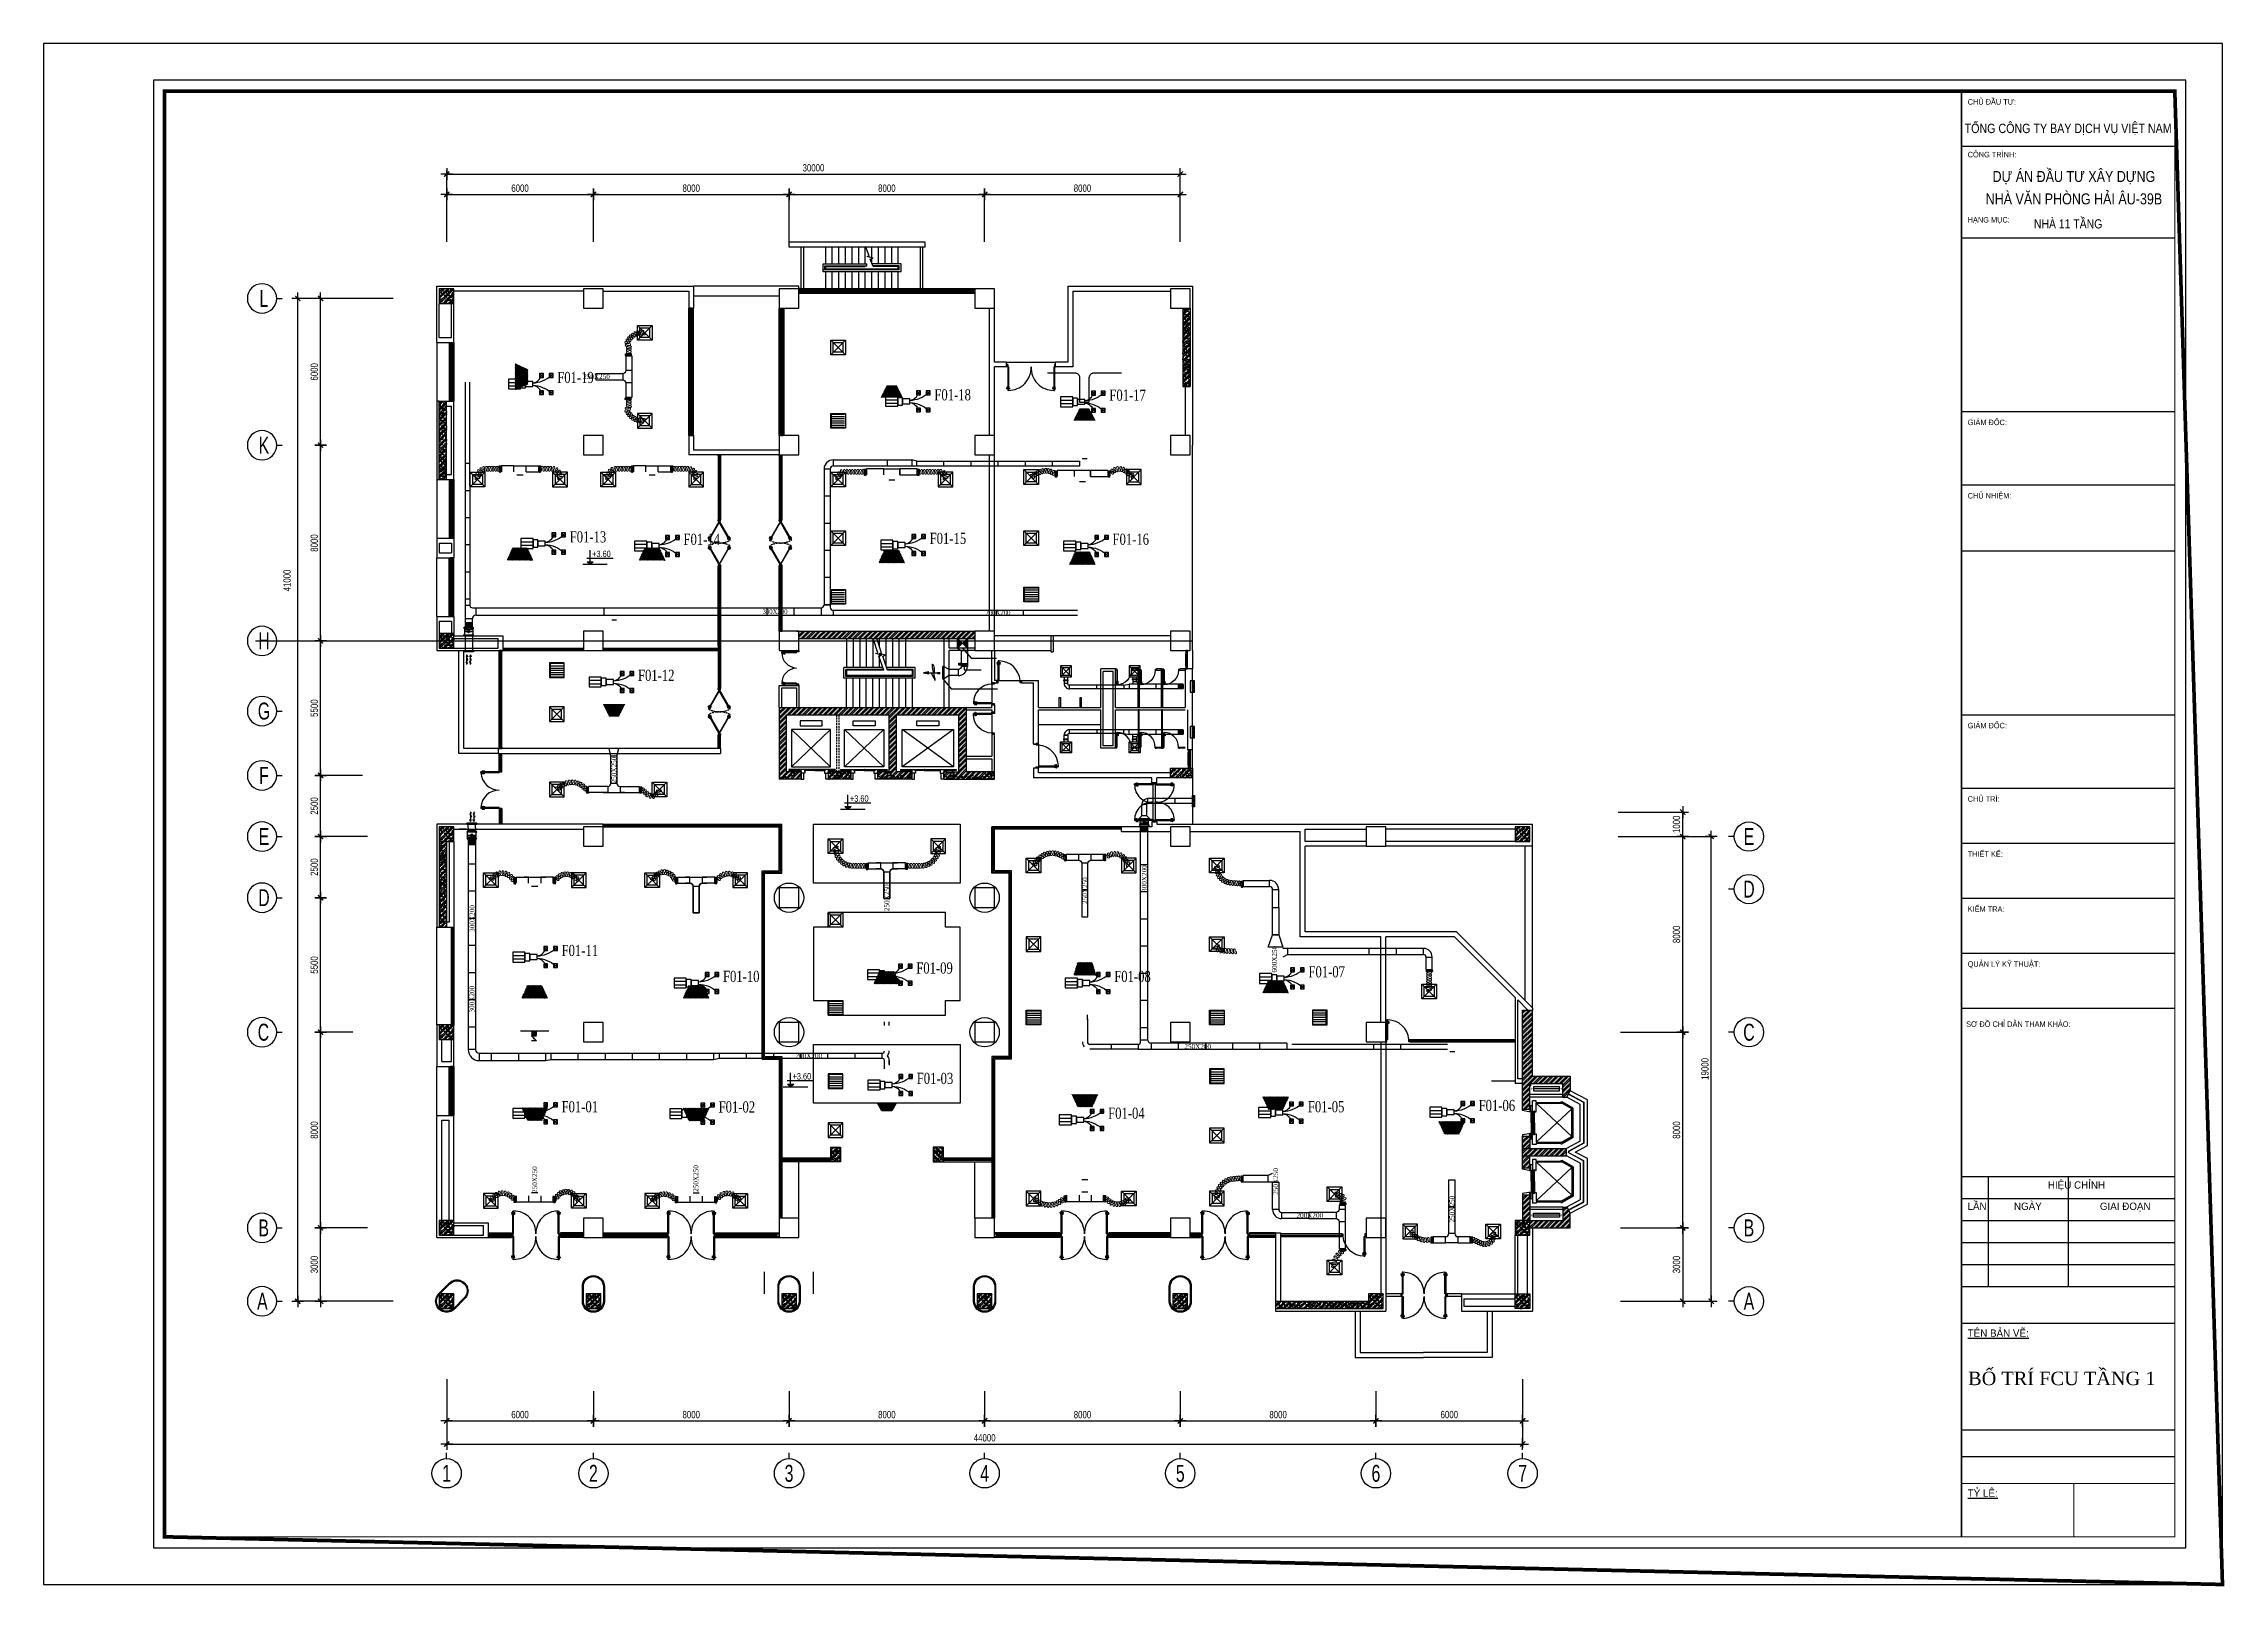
# Model space of a CAD drawing. Header units: metres. Extents: x 352651 to 530851, y -87517 to -24441.
# Drawn here: x 352651 to 441828, y -87517 to -24441 of the extents above; entities that cross this region are included whole.
import ezdxf
from ezdxf.enums import TextEntityAlignment as Align

# ---------------------------------------------------------------- set-up
doc = ezdxf.new("R2010")
doc.units = ezdxf.units.M
doc.header["$LTSCALE"] = 300
doc.header["$MEASUREMENT"] = 0
doc.header["$PDMODE"] = 2
doc.linetypes.add('DASHED2', pattern=[0.375, 0.25, -0.125])
doc.linetypes.add('HIDDEN2', pattern=[0.1875, 0.125, -0.0625])
doc.layers.get('0').update_dxf_attribs({"linetype": 'CONTINUOUS'})
doc.layers.get('Defpoints').update_dxf_attribs({"linetype": 'CONTINUOUS'})
for name, color, linetype in [('0-TEXT', 7, 'CONTINUOUS'), ('0-THAY', 7, 'CONTINUOUS'), ('bat noi mem', 4, 'CONTINUOUS'), ('CUA', 8, 'CONTINUOUS'), ('CUAGIO', 2, 'CONTINUOUS'), ('DIFFUSER', 4, 'CONTINUOUS'), ('DIM', 1, 'CONTINUOUS'), ('DUCT', 2, 'CONTINUOUS'), ('FCU', 1, 'CONTINUOUS'), ('FLEX', 5, 'CONTINUOUS'), ('HATCH', 145, 'CONTINUOUS'), ('KHUAT', 8, 'DASHED2'), ('khuat-F', 9, 'HIDDEN2'), ('KICH-THUOC', 9, 'CONTINUOUS'), ('KT', 1, 'CONTINUOUS'), ('NOITHAT', 145, 'CONTINUOUS'), ('TEXT', 4, 'CONTINUOUS'), ('THAY', 9, 'CONTINUOUS'), ('TUONG', 7, 'CONTINUOUS'), ('vach', 6, 'CONTINUOUS')]:
    doc.layers.add(name, color=color, linetype=linetype)
doc.layers.add('noi mem', color=5, linetype='BATTING', lineweight=0)
doc.styles.add('ANO', font='VnAvantH.TTF')
doc.styles.add('CHUKICHTHUOC', font='vnshx.shx', dxfattribs={"width": 0.8, "height": 300, "bigfont": '@extfont2.shx'})
doc.styles.add('CHUTENTRUC', font='VnAvantH.TTF', dxfattribs={"width": 0.8})
doc.styles.add('PHU', font='vntimeh.shx', dxfattribs={"width": 0.8})
doc.styles.add('ROMANS', font='romans.shx', dxfattribs={"width": 0.75, "bigfont": 'romancvn.shx'})
doc.styles.add('VnAvntH', font='VnAvantH.TTF', dxfattribs={"width": 0.85})
doc.linetypes.add('BATTING', pattern='A,0.0001,-0.1,[134,ltypeshp.shx,S=0.1,R=0,X=-0.1,Y=0],-0.2,[134,ltypeshp.shx,S=0.1,R=180,X=0.1,Y=0],-0.1', length=0.4001)
doc.dimstyles.new('150', dxfattribs={"dimscale": 150, "dimtxt": 2, "dimasz": 0.1, "dimexe": 1, "dimexo": 0, "dimgap": 0.7, "dimtad": 1, "dimdec": 0, "dimzin": 0, "dimdsep": 46, "dimtxsty": 'CHUKICHTHUOC', "dimblk": 'ARR', "dimcen": 0, "dimdle": 1, "dimclrd": 3, "dimclre": 3, "dimclrt": 3, "dimadec": 0, "dimazin": 0, "dimtfac": 1, "dimtdec": 0, "dimtix": 1, "dimtmove": 2, "dimatfit": 3, "dimldrblk": 'ARR', "dimfxl": 1, "dimtolj": 1, "dimtzin": 0, "dimarcsym": 0})
pattern_1 = [(45, (-89100, -347750.56), (-106.066017, 106.066017), []), (45, (-89029.29, -347750.56), (-106.066017, 106.066017), [])]
pattern_2 = [(50, (-89100, -347750.56), (215.178055, -18.82564), [22.5, -247.5]), (355, (-89100, -347750.56), (-41.6254, 225.65764), [18, -198]), (100.4514, (-89082.07, -347752.12), (173.552815, 206.83186), [19.12206, -210.34263]), (46.1842, (-89100, -347690.56), (320.17231, -49.6557), [33.75, -371.25]), (96.6356, (-89073.32, -347694.7), (280.39881, 292.23536), [28.68309, -315.5139]), (351.1842, (-89100, -347690.56), (280.39858, 292.23558), [27, -297]), (21, (-89070, -347705.56), (179.072116, -120.785667), [22.5, -247.5]), (326, (-89070, -347705.56), (72.9946, 217.54501), [18, -198]), (71.4514, (-89055.08, -347715.62), (252.06679, 96.75915), [19.12206, -210.34263]), (37.5, (-89100, -347750.556), (3.647957, 99.868156), [0, -195.6, 0, -201, 0, -198.75]), (7.5, (-89100, -347750.56), (78.920861, 118.323514), [0, -114.6, 0, -191.1, 0, -75.75]), (327.5, (-89166.9, -347750.556), (160.146731, -6.766462), [0, -75, 0, -234, 0, -310.5]), (317.5, (-89196.9, -347750.56), (174.95585, 30.031495), [0, -97.5, 0, -155.4, 0, -220.5])]
pattern_3 = [(45, (-203304.336, 315.93), (-17.6776695, 17.6776695), [])]
pattern_4 = [(45, (-203304.336, -284.07), (-17.6776695, 17.6776695), [])]
pattern_5 = [(45, (-203304.336, -884.07), (-17.6776695, 17.6776695), [])]

msp = doc.modelspace()

# ---------------------------------------------------------------- texts
at = {"layer": 'CUAGIO', "color": 2, "style": 'PHU', "width": 0.75}
for s, p in [('300x200', (382561.1, -47759.6)), ('200x200', (391675.7, -47809.6))]:
    msp.add_text(s, height=200, dxfattribs=at).set_placement(p, align=Align.CENTER)
at = {"layer": 'CUAGIO', "color": 2, "char_height": 200, "attachment_point": 1, "style": 'PHU'}
for s, insert, width in [('250x250', (374713.6, -37954.7), 1510.549), ('200x200', (383395.2, -65720.1), 924.737), ('250x200', (399299.4, -65344.4), 924.737), ('200x200', (403883.1, -72247), 924.737)]:
    msp.add_mtext(s, dxfattribs=dict(at, insert=insert, width=width))
at = {"layer": 'CUAGIO', "color": 2, "char_height": 200, "rotation": 90, "style": 'PHU'}
for s, insert, width, attachment_point in [('250x250', (375872.7, -53592.9), 888.608, 3), ('250x250', (395132.2, -58523.7), 1355.253, 3), ('300x200', (397561.8, -59124.6), 1355.253, 1), ('250x250', (387032.2, -59909.1), 788.836, 1), ('300x200', (370074.3, -60755.4), 1355.253, 1), ('600x250', (402881.3, -62420.2), 1355.253, 1), ('300x200', (370062.6, -64053.8), 1355.253, 1), ('250x250', (372632.4, -71431), 1955.253, 1), ('250x250', (379222.2, -71386), 1955.253, 1), ('250x250', (402932.2, -71506.6), 1355.253, 1), ('250x250', (410140.9, -72636.5), 1355.253, 1)]:
    msp.add_mtext(s, dxfattribs=dict(at, insert=insert, width=width, attachment_point=attachment_point))
at = {"layer": 'KT', "ltscale": 1.5, "char_height": 456.096, "width": 2517.297, "attachment_point": 1, "style": 'ROMANS'}
for s, insert in [('{\\fTimes New Roman|b0|i0|c0|p18;F01-19}', (373656.3, -37861.5)), ('{\\fTimes New Roman|b0|i0|c0|p18;F01-18}', (389076.8, -38570.1)), ('{\\fTimes New Roman|b0|i0|c0|p18;F01-17}', (396232.5, -38584.6)), ('{\\fTimes New Roman|b0|i0|c0|p18;F01-13}', (374165.2, -44379.1)), ('{\\fTimes New Roman|b0|i0|c0|p18;F01-14}', (378818, -44479.1)), ('{\\fTimes New Roman|b0|i0|c0|p18;F01-15}', (388884, -44441.8)), ('{\\fTimes New Roman|b0|i0|c0|p18;F01-16}', (396361.4, -44476.5)), ('{\\fTimes New Roman|b0|i0|c0|p18;F01-12}', (376957.5, -50039.7)), ('{\\fTimes New Roman|b0|i0|c0|p18;F01-11}', (373832.5, -61289.2)), ('{\\fTimes New Roman|b0|i0|c0|p18;F01-10}', (380432.5, -62348.3)), ('{\\fTimes New Roman|b0|i0|c0|p18;F01-09}', (388337.5, -62006.8)), ('{\\fTimes New Roman|b0|i0|c0|p18;F01-08}', (396431.1, -62351.5)), ('{\\fTimes New Roman|b0|i0|c0|p18;F01-07}', (404374.5, -62161.9)), ('{\\fTimes New Roman|b0|i0|c0|p18;F01-03}', (388356, -66519.8)), ('{\\fTimes New Roman|b0|i0|c0|p18;F01-01}', (373832.5, -67679)), ('{\\fTimes New Roman|b0|i0|c0|p18;F01-02}', (380253.8, -67686.5)), ('{\\fTimes New Roman|b0|i0|c0|p18;F01-05}', (404350.2, -67677.3)), ('{\\fTimes New Roman|b0|i0|c0|p18;F01-06}', (411332.5, -67627.3)), ('{\\fTimes New Roman|b0|i0|c0|p18;F01-04}', (396182.5, -67943.6))]:
    msp.add_mtext(s, dxfattribs=dict(at, insert=insert))
at = {"layer": 'KT', "color": 0, "ltscale": 1.5, "insert": (431349.1, -78739.9), "char_height": 550, "width": 8204.141, "attachment_point": 1, "style": 'ROMANS'}
msp.add_mtext('{\\fTimes New Roman|b0|i0|c0|p18;\\W1;BỐ TRÍ FCU TẦNG 1}', dxfattribs=at)
at = {"layer": 'TEXT', "style": 'VnAvntH'}
for s, height, p in [('chñ ®Çu t\xad:', 225, (431331.3, -26935.7)), ('c«ng tr×nh:', 225, (431331.3, -29090.5)), ('h¹ng môc:', 225, (431331.3, -31755.6)), ('gi¸m ®èc:', 225, (431331.3, -40038.1)), ('chñ nhiÖm:', 225, (431331.3, -43038.1)), ('gi¸m ®èc:', 225, (431331.3, -52435.7)), ('chñ tr×:', 225, (431331.3, -55435.7)), ('thiÕt kÕ:', 225, (431331.3, -57685.7)), ('kiÓm tra:', 225, (431331.3, -59935.7)), ('qu¶n lý kü thuËt:', 225, (431331.3, -62185.7)), ('S¬ ®å chØ dÉn tham kh¶o:', 225, (431268.2, -64640.5)), ('hiÖu chØnh', 300, (434610.7, -71257.3)), ('lÇn', 300, (431325.6, -72126.6)), ('ngµy', 300, (433222.9, -72126.6)), ('giai ®o¹n', 300, (436737.5, -72126.6)), ('%%Utªn b¶n vÏ:', 300, (431331.3, -77312.5)), ('%%Utû lÖ:', 300, (431331.3, -83854.9))]:
    msp.add_text(s, height=height, dxfattribs=at).set_placement(p)
at = {"layer": 'TEXT', "style": 'VnAvntH', "width": 0.85}
for s, height, p in [('tæng c«ng ty bay dÞch vô viÖt nam', 384.043, (435439.3, -27890.5)), ('dù ¸n ®Çu t\xad x©y dùng', 450, (435675.3, -29854.1)), ('nhµ v¨n phßng h¶i ©u-39b', 450, (435675.3, -30723.1)), ('nhµ 11 tÇng', 375, (435439.3, -31755.6))]:
    msp.add_text(s, height=height, dxfattribs=at).set_placement(p, align=Align.MIDDLE)

# ---------------------------------------------------------------- blocks, each defined once
blk = doc.blocks.new('cot1')
at = {"layer": 'vach'}
blk.add_lwpolyline([(-400, -400), (400, -400), (400, 400), (-400, 400)], close=True, dxfattribs=at)
blk = doc.blocks.new('SAD')
at = {"layer": 'CUAGIO', "color": 8}
for p, q in [((-300, -300), (300, 300)), ((300, -300), (-300, 300))]:
    blk.add_line(p, q, dxfattribs=at)
at = {"layer": 'CUAGIO'}
blk.add_lwpolyline([(300, -300), (300, 300), (-300, 300), (-300, -300)], close=True, dxfattribs=at)
at = {"layer": 'CUAGIO', "color": 8}
blk.add_lwpolyline([(200, -200), (200, 200), (-200, 200), (-200, -200)], close=True, dxfattribs=at)
blk = doc.blocks.new('SAG')
at = {"layer": 'CUAGIO'}
for p, q in [((-300, 300), (-300, -300)), ((300, 300), (-300, 300)), ((300, -300), (300, 300)), ((-300, -300), (300, -300))]:
    blk.add_line(p, q, dxfattribs=at)
at = {"layer": 'CUAGIO', "color": 8}
for p, q in [((-270, 270), (-270, -270)), ((-180, -270), (-180, 270)), ((-90, -270), (-90, 270)), ((0, -270), (0, 270)), ((90, -270), (90, 270)), ((180, -270), (180, 270)), ((270, -270), (270, 270)), ((-270, -270), (270, -270))]:
    blk.add_line(p, q, dxfattribs=at)
blk = doc.blocks.new('ARR')
at = {"color": 1}
for p, q in [((-16, 0), (16, 0)), ((0, -16), (0, 16))]:
    blk.add_line(p, q, dxfattribs=at)
at = {"color": 3, "const_width": 3.6}
blk.add_lwpolyline([(-7.1, -7.1), (7.1, 7.1)], dxfattribs=at)
blk = doc.blocks.new('*D14')
at = {"layer": 'Defpoints', "color": 0, "ltscale": 1.5, "transparency": 16777216}
for p in [(363975, -72860), (365901, -72860), (365901, -75860)]:
    blk.add_point(p, dxfattribs=at)
at = {"layer": 'DIM', "color": 3, "lineweight": -2, "ltscale": 1.5, "transparency": 16777216}
for p, q in [((365901, -72860), (363825, -72860)), ((363975, -75845), (363975, -72875)), ((365901, -75860), (363825, -75860))]:
    blk.add_line(p, q, dxfattribs=at)
at = {"layer": 'DIM', "color": 3, "lineweight": -2, "ltscale": 1.5, "transparency": 16777216, "xscale": 15, "yscale": 15, "zscale": 15}
for p, rotation in [((363975, -72860), 90), ((363975, -75860), 270)]:
    blk.add_blockref('ARR', p, dxfattribs=dict(at, rotation=rotation))
at = {"layer": 'DIM', "color": 3, "ltscale": 1.5, "transparency": 16777216, "insert": (363720, -74360), "char_height": 300, "attachment_point": 5, "rotation": 90, "style": 'CHUKICHTHUOC'}
blk.add_mtext('\\A1;3000', dxfattribs=at)
blk = doc.blocks.new('*D15')
at = {"layer": 'Defpoints', "color": 0, "ltscale": 1.5, "transparency": 16777216}
for p in [(363975, -64860), (365295, -64860), (365901, -72860)]:
    blk.add_point(p, dxfattribs=at)
at = {"layer": 'DIM', "color": 3, "lineweight": -2, "ltscale": 1.5, "transparency": 16777216}
for p, q in [((365295, -64860), (363825, -64860)), ((363975, -72845), (363975, -64875)), ((365901, -72860), (363825, -72860))]:
    blk.add_line(p, q, dxfattribs=at)
at = {"layer": 'DIM', "color": 3, "lineweight": -2, "ltscale": 1.5, "transparency": 16777216, "xscale": 15, "yscale": 15, "zscale": 15}
for p, rotation in [((363975, -64860), 90), ((363975, -72860), 270)]:
    blk.add_blockref('ARR', p, dxfattribs=dict(at, rotation=rotation))
at = {"layer": 'DIM', "color": 3, "ltscale": 1.5, "transparency": 16777216, "insert": (363720, -68860), "char_height": 300, "attachment_point": 5, "rotation": 90, "style": 'CHUKICHTHUOC'}
blk.add_mtext('\\A1;8000', dxfattribs=at)
blk = doc.blocks.new('*D16')
at = {"layer": 'Defpoints', "color": 0, "ltscale": 1.5, "transparency": 16777216}
for p in [(363975, -34860), (365688, -34860), (364167, -40860)]:
    blk.add_point(p, dxfattribs=at)
at = {"layer": 'DIM', "color": 3, "lineweight": -2, "ltscale": 1.5, "transparency": 16777216}
for p, q in [((365688, -34860), (363825, -34860)), ((363975, -40845), (363975, -34875)), ((364167, -40860), (363825, -40860))]:
    blk.add_line(p, q, dxfattribs=at)
at = {"layer": 'DIM', "color": 3, "lineweight": -2, "ltscale": 1.5, "transparency": 16777216, "xscale": 15, "yscale": 15, "zscale": 15}
for p, rotation in [((363975, -34860), 90), ((363975, -40860), 270)]:
    blk.add_blockref('ARR', p, dxfattribs=dict(at, rotation=rotation))
at = {"layer": 'DIM', "color": 3, "ltscale": 1.5, "transparency": 16777216, "insert": (363720, -37860), "char_height": 300, "attachment_point": 5, "rotation": 90, "style": 'CHUKICHTHUOC'}
blk.add_mtext('\\A1;6000', dxfattribs=at)
blk = doc.blocks.new('*D17')
at = {"layer": 'Defpoints', "color": 0, "ltscale": 1.5, "transparency": 16777216}
for p in [(363045, -34860), (366939, -34860), (366939, -75860)]:
    blk.add_point(p, dxfattribs=at)
at = {"layer": 'DIM', "color": 3, "lineweight": -2, "ltscale": 1.5, "transparency": 16777216}
for p, q in [((366939, -34860), (362895, -34860)), ((363045, -75845), (363045, -34875)), ((366939, -75860), (362895, -75860))]:
    blk.add_line(p, q, dxfattribs=at)
at = {"layer": 'DIM', "color": 3, "lineweight": -2, "ltscale": 1.5, "transparency": 16777216, "xscale": 15, "yscale": 15, "zscale": 15}
for p, rotation in [((363045, -34860), 90), ((363045, -75860), 270)]:
    blk.add_blockref('ARR', p, dxfattribs=dict(at, rotation=rotation))
at = {"layer": 'DIM', "color": 3, "ltscale": 1.5, "transparency": 16777216, "insert": (362608, -46391), "char_height": 300, "attachment_point": 5, "rotation": 90, "style": 'CHUKICHTHUOC'}
blk.add_mtext('\\A1;41000', dxfattribs=at)
blk = doc.blocks.new('*D18')
at = {"layer": 'Defpoints', "color": 0, "ltscale": 1.5, "transparency": 16777216}
for p in [(375133, -79532), (383133, -79532), (383133, -80750)]:
    blk.add_point(p, dxfattribs=at)
at = {"layer": 'DIM', "color": 3, "lineweight": -2, "ltscale": 1.5, "transparency": 16777216}
for p, q in [((375133, -79532), (375133, -80900)), ((383133, -79532), (383133, -80900)), ((375148, -80750), (383118, -80750))]:
    blk.add_line(p, q, dxfattribs=at)
at = {"layer": 'DIM', "color": 3, "lineweight": -2, "ltscale": 1.5, "transparency": 16777216, "xscale": 15, "yscale": 15, "zscale": 15, "rotation": 180}
blk.add_blockref('ARR', (375133, -80750), dxfattribs=at)
at = {"layer": 'DIM', "color": 3, "lineweight": -2, "ltscale": 1.5, "transparency": 16777216, "xscale": 15, "yscale": 15, "zscale": 15}
blk.add_blockref('ARR', (383133, -80750), dxfattribs=at)
at = {"layer": 'DIM', "color": 3, "ltscale": 1.5, "transparency": 16777216, "insert": (379133, -80495), "char_height": 300, "attachment_point": 5, "style": 'CHUKICHTHUOC'}
blk.add_mtext('\\A1;8000', dxfattribs=at)
blk = doc.blocks.new('*D19')
at = {"layer": 'Defpoints', "color": 0, "ltscale": 1.5, "transparency": 16777216}
for p in [(383133, -79532), (391133, -79532), (391133, -80750)]:
    blk.add_point(p, dxfattribs=at)
at = {"layer": 'DIM', "color": 3, "lineweight": -2, "ltscale": 1.5, "transparency": 16777216}
for p, q in [((383133, -79532), (383133, -80900)), ((391133, -79532), (391133, -80900)), ((383148, -80750), (391118, -80750))]:
    blk.add_line(p, q, dxfattribs=at)
at = {"layer": 'DIM', "color": 3, "lineweight": -2, "ltscale": 1.5, "transparency": 16777216, "xscale": 15, "yscale": 15, "zscale": 15, "rotation": 180}
blk.add_blockref('ARR', (383133, -80750), dxfattribs=at)
at = {"layer": 'DIM', "color": 3, "lineweight": -2, "ltscale": 1.5, "transparency": 16777216, "xscale": 15, "yscale": 15, "zscale": 15}
blk.add_blockref('ARR', (391133, -80750), dxfattribs=at)
at = {"layer": 'DIM', "color": 3, "ltscale": 1.5, "transparency": 16777216, "insert": (387133, -80495), "char_height": 300, "attachment_point": 5, "style": 'CHUKICHTHUOC'}
blk.add_mtext('\\A1;8000', dxfattribs=at)
blk = doc.blocks.new('*D20')
at = {"layer": 'Defpoints', "color": 0, "ltscale": 1.5, "transparency": 16777216}
for p in [(391133, -79532), (399133, -79532), (399133, -80750)]:
    blk.add_point(p, dxfattribs=at)
at = {"layer": 'DIM', "color": 3, "lineweight": -2, "ltscale": 1.5, "transparency": 16777216}
for p, q in [((391133, -79532), (391133, -80900)), ((399133, -79532), (399133, -80900)), ((391148, -80750), (399118, -80750))]:
    blk.add_line(p, q, dxfattribs=at)
at = {"layer": 'DIM', "color": 3, "lineweight": -2, "ltscale": 1.5, "transparency": 16777216, "xscale": 15, "yscale": 15, "zscale": 15, "rotation": 180}
blk.add_blockref('ARR', (391133, -80750), dxfattribs=at)
at = {"layer": 'DIM', "color": 3, "lineweight": -2, "ltscale": 1.5, "transparency": 16777216, "xscale": 15, "yscale": 15, "zscale": 15}
blk.add_blockref('ARR', (399133, -80750), dxfattribs=at)
at = {"layer": 'DIM', "color": 3, "ltscale": 1.5, "transparency": 16777216, "insert": (395133, -80495), "char_height": 300, "attachment_point": 5, "style": 'CHUKICHTHUOC'}
blk.add_mtext('\\A1;8000', dxfattribs=at)
blk = doc.blocks.new('*D21')
at = {"layer": 'Defpoints', "color": 0, "ltscale": 1.5, "transparency": 16777216}
for p in [(399133, -79532), (407133, -79532), (407133, -80750)]:
    blk.add_point(p, dxfattribs=at)
at = {"layer": 'DIM', "color": 3, "lineweight": -2, "ltscale": 1.5, "transparency": 16777216}
for p, q in [((399133, -79532), (399133, -80900)), ((407133, -79532), (407133, -80900)), ((399148, -80750), (407118, -80750))]:
    blk.add_line(p, q, dxfattribs=at)
at = {"layer": 'DIM', "color": 3, "lineweight": -2, "ltscale": 1.5, "transparency": 16777216, "xscale": 15, "yscale": 15, "zscale": 15, "rotation": 180}
blk.add_blockref('ARR', (399133, -80750), dxfattribs=at)
at = {"layer": 'DIM', "color": 3, "lineweight": -2, "ltscale": 1.5, "transparency": 16777216, "xscale": 15, "yscale": 15, "zscale": 15}
blk.add_blockref('ARR', (407133, -80750), dxfattribs=at)
at = {"layer": 'DIM', "color": 3, "ltscale": 1.5, "transparency": 16777216, "insert": (403133, -80495), "char_height": 300, "attachment_point": 5, "style": 'CHUKICHTHUOC'}
blk.add_mtext('\\A1;8000', dxfattribs=at)
blk = doc.blocks.new('*D22')
at = {"layer": 'Defpoints', "color": 0, "ltscale": 1.5, "transparency": 16777216}
for p in [(407133, -79532), (413133, -79532), (413133, -80750)]:
    blk.add_point(p, dxfattribs=at)
at = {"layer": 'DIM', "color": 3, "lineweight": -2, "ltscale": 1.5, "transparency": 16777216}
for p, q in [((407133, -79532), (407133, -80900)), ((413133, -79532), (413133, -80900)), ((407148, -80750), (413118, -80750))]:
    blk.add_line(p, q, dxfattribs=at)
at = {"layer": 'DIM', "color": 3, "lineweight": -2, "ltscale": 1.5, "transparency": 16777216, "xscale": 15, "yscale": 15, "zscale": 15, "rotation": 180}
blk.add_blockref('ARR', (407133, -80750), dxfattribs=at)
at = {"layer": 'DIM', "color": 3, "lineweight": -2, "ltscale": 1.5, "transparency": 16777216, "xscale": 15, "yscale": 15, "zscale": 15}
blk.add_blockref('ARR', (413133, -80750), dxfattribs=at)
at = {"layer": 'DIM', "color": 3, "ltscale": 1.5, "transparency": 16777216, "insert": (410133, -80495), "char_height": 300, "attachment_point": 5, "style": 'CHUKICHTHUOC'}
blk.add_mtext('\\A1;6000', dxfattribs=at)
blk = doc.blocks.new('*D23')
at = {"layer": 'Defpoints', "color": 0, "ltscale": 1.5, "transparency": 16777216}
for p in [(369133, -79049), (413133, -79049), (413133, -81699)]:
    blk.add_point(p, dxfattribs=at)
at = {"layer": 'DIM', "color": 3, "lineweight": -2, "ltscale": 1.5, "transparency": 16777216}
for p, q in [((369133, -79049), (369133, -81849)), ((413133, -79049), (413133, -81849)), ((369148, -81699), (413118, -81699))]:
    blk.add_line(p, q, dxfattribs=at)
at = {"layer": 'DIM', "color": 3, "lineweight": -2, "ltscale": 1.5, "transparency": 16777216, "xscale": 15, "yscale": 15, "zscale": 15, "rotation": 180}
blk.add_blockref('ARR', (369133, -81699), dxfattribs=at)
at = {"layer": 'DIM', "color": 3, "lineweight": -2, "ltscale": 1.5, "transparency": 16777216, "xscale": 15, "yscale": 15, "zscale": 15}
blk.add_blockref('ARR', (413133, -81699), dxfattribs=at)
at = {"layer": 'DIM', "color": 3, "ltscale": 1.5, "transparency": 16777216, "insert": (391133, -81444), "char_height": 300, "attachment_point": 5, "style": 'CHUKICHTHUOC'}
blk.add_mtext('\\A1;44000', dxfattribs=at)
blk = doc.blocks.new('*D24')
at = {"layer": 'Defpoints', "color": 0, "ltscale": 1.5, "transparency": 16777216}
for p in [(417133, -64860), (419680, -64860), (417133, -72860)]:
    blk.add_point(p, dxfattribs=at)
at = {"layer": 'DIM', "color": 3, "lineweight": -2, "ltscale": 1.5, "transparency": 16777216}
for p, q in [((417133, -64860), (419830, -64860)), ((419680, -72845), (419680, -64875)), ((417133, -72860), (419830, -72860))]:
    blk.add_line(p, q, dxfattribs=at)
at = {"layer": 'DIM', "color": 3, "lineweight": -2, "ltscale": 1.5, "transparency": 16777216, "xscale": 15, "yscale": 15, "zscale": 15}
for p, rotation in [((419680, -64860), 90), ((419680, -72860), 270)]:
    blk.add_blockref('ARR', p, dxfattribs=dict(at, rotation=rotation))
at = {"layer": 'DIM', "color": 3, "ltscale": 1.5, "transparency": 16777216, "insert": (419425, -68860), "char_height": 300, "attachment_point": 5, "rotation": 90, "style": 'CHUKICHTHUOC'}
blk.add_mtext('\\A1;8000', dxfattribs=at)
blk = doc.blocks.new('*D25')
at = {"layer": 'Defpoints', "color": 0, "ltscale": 1.5, "transparency": 16777216}
for p in [(417133, -56860), (419680, -56860), (417133, -64860)]:
    blk.add_point(p, dxfattribs=at)
at = {"layer": 'DIM', "color": 3, "lineweight": -2, "ltscale": 1.5, "transparency": 16777216}
for p, q in [((417133, -56860), (419830, -56860)), ((419680, -64845), (419680, -56875)), ((417133, -64860), (419830, -64860))]:
    blk.add_line(p, q, dxfattribs=at)
at = {"layer": 'DIM', "color": 3, "lineweight": -2, "ltscale": 1.5, "transparency": 16777216, "xscale": 15, "yscale": 15, "zscale": 15}
for p, rotation in [((419680, -56860), 90), ((419680, -64860), 270)]:
    blk.add_blockref('ARR', p, dxfattribs=dict(at, rotation=rotation))
at = {"layer": 'DIM', "color": 3, "ltscale": 1.5, "transparency": 16777216, "insert": (419425, -60860), "char_height": 300, "attachment_point": 5, "rotation": 90, "style": 'CHUKICHTHUOC'}
blk.add_mtext('\\A1;8000', dxfattribs=at)
blk = doc.blocks.new('*D26')
at = {"layer": 'Defpoints', "color": 0, "ltscale": 1.5, "transparency": 16777216}
for p in [(417133, -72860), (417133, -75860), (419680, -75860)]:
    blk.add_point(p, dxfattribs=at)
at = {"layer": 'DIM', "color": 3, "lineweight": -2, "ltscale": 1.5, "transparency": 16777216}
for p, q in [((417133, -72860), (419830, -72860)), ((419680, -72875), (419680, -75845)), ((417133, -75860), (419830, -75860))]:
    blk.add_line(p, q, dxfattribs=at)
at = {"layer": 'DIM', "color": 3, "lineweight": -2, "ltscale": 1.5, "transparency": 16777216, "xscale": 15, "yscale": 15, "zscale": 15}
for p, rotation in [((419680, -72860), 90), ((419680, -75860), 270)]:
    blk.add_blockref('ARR', p, dxfattribs=dict(at, rotation=rotation))
at = {"layer": 'DIM', "color": 3, "ltscale": 1.5, "transparency": 16777216, "insert": (419425, -74360), "char_height": 300, "attachment_point": 5, "rotation": 90, "style": 'CHUKICHTHUOC'}
blk.add_mtext('\\A1;3000', dxfattribs=at)
blk = doc.blocks.new('*D27')
at = {"layer": 'Defpoints', "color": 0, "ltscale": 1.5, "transparency": 16777216}
for p in [(417133, -56860), (420843, -56860), (417133, -75860)]:
    blk.add_point(p, dxfattribs=at)
at = {"layer": 'DIM', "color": 3, "lineweight": -2, "ltscale": 1.5, "transparency": 16777216}
for p, q in [((417133, -56860), (420993, -56860)), ((420843, -75845), (420843, -56875)), ((417133, -75860), (420993, -75860))]:
    blk.add_line(p, q, dxfattribs=at)
at = {"layer": 'DIM', "color": 3, "lineweight": -2, "ltscale": 1.5, "transparency": 16777216, "xscale": 15, "yscale": 15, "zscale": 15}
for p, rotation in [((420843, -56860), 90), ((420843, -75860), 270)]:
    blk.add_blockref('ARR', p, dxfattribs=dict(at, rotation=rotation))
at = {"layer": 'DIM', "color": 3, "ltscale": 1.5, "transparency": 16777216, "insert": (420588, -66360), "char_height": 300, "attachment_point": 5, "rotation": 90, "style": 'CHUKICHTHUOC'}
blk.add_mtext('\\A1;19000', dxfattribs=at)
blk = doc.blocks.new('*D28')
at = {"layer": 'Defpoints', "color": 0, "ltscale": 1.5, "transparency": 16777216}
for p in [(369133, -79532), (375133, -79532), (375133, -80750)]:
    blk.add_point(p, dxfattribs=at)
at = {"layer": 'DIM', "color": 3, "lineweight": -2, "ltscale": 1.5, "transparency": 16777216}
for p, q in [((369133, -79532), (369133, -80900)), ((375133, -79532), (375133, -80900)), ((369148, -80750), (375118, -80750))]:
    blk.add_line(p, q, dxfattribs=at)
at = {"layer": 'DIM', "color": 3, "lineweight": -2, "ltscale": 1.5, "transparency": 16777216, "xscale": 15, "yscale": 15, "zscale": 15, "rotation": 180}
blk.add_blockref('ARR', (369133, -80750), dxfattribs=at)
at = {"layer": 'DIM', "color": 3, "lineweight": -2, "ltscale": 1.5, "transparency": 16777216, "xscale": 15, "yscale": 15, "zscale": 15}
blk.add_blockref('ARR', (375133, -80750), dxfattribs=at)
at = {"layer": 'DIM', "color": 3, "ltscale": 1.5, "transparency": 16777216, "insert": (372133, -80495), "char_height": 300, "attachment_point": 5, "style": 'CHUKICHTHUOC'}
blk.add_mtext('\\A1;6000', dxfattribs=at)
blk = doc.blocks.new('*D29')
at = {"layer": 'Defpoints', "color": 0, "ltscale": 1.5, "transparency": 16777216}
for p in [(363975, -40860), (364167, -40860), (364055, -48860)]:
    blk.add_point(p, dxfattribs=at)
at = {"layer": 'DIM', "color": 3, "lineweight": -2, "ltscale": 1.5, "transparency": 16777216}
for p, q in [((364167, -40860), (363825, -40860)), ((363975, -48845), (363975, -40875)), ((364055, -48860), (363825, -48860))]:
    blk.add_line(p, q, dxfattribs=at)
at = {"layer": 'DIM', "color": 3, "lineweight": -2, "ltscale": 1.5, "transparency": 16777216, "xscale": 15, "yscale": 15, "zscale": 15}
for p, rotation in [((363975, -40860), 90), ((363975, -48860), 270)]:
    blk.add_blockref('ARR', p, dxfattribs=dict(at, rotation=rotation))
at = {"layer": 'DIM', "color": 3, "ltscale": 1.5, "transparency": 16777216, "insert": (363720, -44860), "char_height": 300, "attachment_point": 5, "rotation": 90, "style": 'CHUKICHTHUOC'}
blk.add_mtext('\\A1;8000', dxfattribs=at)
blk = doc.blocks.new('*D30')
at = {"layer": 'Defpoints', "color": 0, "ltscale": 1.5, "transparency": 16777216}
for p in [(363975, -54360), (365688, -54360), (365688, -56860)]:
    blk.add_point(p, dxfattribs=at)
at = {"layer": 'DIM', "color": 3, "lineweight": -2, "ltscale": 1.5, "transparency": 16777216}
for p, q in [((365688, -54360), (363825, -54360)), ((363975, -56845), (363975, -54375)), ((365688, -56860), (363825, -56860))]:
    blk.add_line(p, q, dxfattribs=at)
at = {"layer": 'DIM', "color": 3, "lineweight": -2, "ltscale": 1.5, "transparency": 16777216, "xscale": 15, "yscale": 15, "zscale": 15}
for p, rotation in [((363975, -54360), 90), ((363975, -56860), 270)]:
    blk.add_blockref('ARR', p, dxfattribs=dict(at, rotation=rotation))
at = {"layer": 'DIM', "color": 3, "ltscale": 1.5, "transparency": 16777216, "insert": (363720, -55610), "char_height": 300, "attachment_point": 5, "rotation": 90, "style": 'CHUKICHTHUOC'}
blk.add_mtext('\\A1;2500', dxfattribs=at)
blk = doc.blocks.new('*D31')
at = {"layer": 'Defpoints', "color": 0, "ltscale": 1.5, "transparency": 16777216}
for p in [(363975, -48860), (364055, -48860), (365688, -54360)]:
    blk.add_point(p, dxfattribs=at)
at = {"layer": 'DIM', "color": 3, "lineweight": -2, "ltscale": 1.5, "transparency": 16777216}
for p, q in [((364055, -48860), (363825, -48860)), ((363975, -54345), (363975, -48875)), ((365688, -54360), (363825, -54360))]:
    blk.add_line(p, q, dxfattribs=at)
at = {"layer": 'DIM', "color": 3, "lineweight": -2, "ltscale": 1.5, "transparency": 16777216, "xscale": 15, "yscale": 15, "zscale": 15}
for p, rotation in [((363975, -48860), 90), ((363975, -54360), 270)]:
    blk.add_blockref('ARR', p, dxfattribs=dict(at, rotation=rotation))
at = {"layer": 'DIM', "color": 3, "ltscale": 1.5, "transparency": 16777216, "insert": (363720, -51610), "char_height": 300, "attachment_point": 5, "rotation": 90, "style": 'CHUKICHTHUOC'}
blk.add_mtext('\\A1;5500', dxfattribs=at)
blk = doc.blocks.new('c1000')
at = {"layer": 'CUA', "ltscale": 0.2}
for p, q in [((50, 100), (50, 900)), ((90, 900), (50, 900)), ((90, 100), (90, 900)), ((47, 825), (-2, 825)), ((50, 100), (0, 0)), ((50, 0), (0, 100)), ((16, 809), (16, 760)), ((16, 760), (28, 760)), ((22, 851), (22, 797)), ((28, 809), (28, 760)), ((50, 0), (50, 100)), ((90, 100), (50, 100)), ((50, 0), (50, 0)), ((93, 825), (142, 825)), ((112, 809), (112, 760)), ((124, 760), (112, 760)), ((118, 851), (118, 797)), ((124, 809), (124, 760)), ((950, 0), (950, 100)), ((950, 0), (1000, 100)), ((950, 100), (1000, 0)), ((950, 0), (950, 0))]:
    blk.add_line(p, q, dxfattribs=at)
for points in [[(50, 100), (0, 100), (0, 0), (50, 0)], [(950, 100), (1000, 100), (1000, 0), (950, 0)]]:
    blk.add_lwpolyline(points, close=True, dxfattribs=at)
for centre in [(22, 825), (118, 825)]:
    blk.add_circle(centre, 17.3, dxfattribs=at)
blk.add_arc((81, 28), 872, 4.75896, 89.39897, dxfattribs=at)
blk = doc.blocks.new('A$C1C310622')
at = {"layer": 'CUA', "ltscale": 0.2}
for p, q in [((-167.75, -342.85), (-168.25, -343.35)), ((-167.75, -343.35), (-168.25, -342.85)), ((-167.75, -342.85), (-168.25, -342.85)), ((-168.25, -343.35), (-168.25, -342.85)), ((-167.75, -343.35), (-168.25, -343.35)), ((-167.75, -342.85), (-167.75, -343.35)), ((-167.75, -342.85), (-167.75, -343.35)), ((-167.75, -342.85), (-167.75, -342.85)), ((-161.95, -343.35), (-161.95, -349.35)), ((-161.95, -343.35), (-161.75, -343.35)), ((-161.75, -342.85), (-161.75, -343.35)), ((-161.75, -342.85), (-161.75, -342.85)), ((-161.75, -342.85), (-161.25, -342.85)), ((-161.75, -342.85), (-161.75, -343.35)), ((-161.75, -343.35), (-161.25, -342.85)), ((-161.75, -342.85), (-161.25, -343.35)), ((-161.75, -343.35), (-161.75, -349.35)), ((-161.75, -343.35), (-161.25, -343.35)), ((-161.25, -343.35), (-161.25, -342.85)), ((-161.99, -348.6), (-162.48, -348.6)), ((-162.29, -348.44), (-162.29, -347.94)), ((-162.29, -347.94), (-162.17, -347.94)), ((-162.23, -348.86), (-162.23, -348.31)), ((-162.17, -348.44), (-162.17, -347.94)), ((-161.95, -349.35), (-161.75, -349.35)), ((-161.75, -348.6), (-161.26, -348.6)), ((-161.56, -348.44), (-161.56, -347.94)), ((-161.44, -347.94), (-161.56, -347.94)), ((-161.5, -348.86), (-161.5, -348.31)), ((-161.44, -348.44), (-161.44, -347.94))]:
    blk.add_line(p, q, dxfattribs=at)
for centre in [(-162.23, -348.6), (-161.5, -348.6)]:
    blk.add_circle(centre, 0.173, dxfattribs=at)
at = {"layer": 'CUA', "linetype": 'Continuous'}
blk.add_arc((-161.75, -343.35), 6, 180, 268.23678, dxfattribs=at)
blk = doc.blocks.new('*D32')
at = {"layer": 'Defpoints', "color": 0, "ltscale": 1.5, "transparency": 16777216}
for p in [(363939, -59360), (363975, -59360), (365295, -64860)]:
    blk.add_point(p, dxfattribs=at)
at = {"layer": 'DIM', "color": 3, "lineweight": -2, "ltscale": 1.5, "transparency": 16777216}
for p, q in [((363939, -59360), (364125, -59360)), ((363975, -64845), (363975, -59375)), ((365295, -64860), (363825, -64860))]:
    blk.add_line(p, q, dxfattribs=at)
at = {"layer": 'DIM', "color": 3, "lineweight": -2, "ltscale": 1.5, "transparency": 16777216, "xscale": 15, "yscale": 15, "zscale": 15}
for p, rotation in [((363975, -59360), 90), ((363975, -64860), 270)]:
    blk.add_blockref('ARR', p, dxfattribs=dict(at, rotation=rotation))
at = {"layer": 'DIM', "color": 3, "ltscale": 1.5, "transparency": 16777216, "insert": (363720, -62110), "char_height": 300, "attachment_point": 5, "rotation": 90, "style": 'CHUKICHTHUOC'}
blk.add_mtext('\\A1;5500', dxfattribs=at)
blk = doc.blocks.new('*D33')
at = {"layer": 'Defpoints', "color": 0, "ltscale": 1.5, "transparency": 16777216}
for p in [(363975, -56860), (365901, -56860), (363939, -59360)]:
    blk.add_point(p, dxfattribs=at)
at = {"layer": 'DIM', "color": 3, "lineweight": -2, "ltscale": 1.5, "transparency": 16777216}
for p, q in [((365901, -56860), (363825, -56860)), ((363975, -59345), (363975, -56875)), ((363939, -59360), (364125, -59360))]:
    blk.add_line(p, q, dxfattribs=at)
at = {"layer": 'DIM', "color": 3, "lineweight": -2, "ltscale": 1.5, "transparency": 16777216, "xscale": 15, "yscale": 15, "zscale": 15}
for p, rotation in [((363975, -56860), 90), ((363975, -59360), 270)]:
    blk.add_blockref('ARR', p, dxfattribs=dict(at, rotation=rotation))
at = {"layer": 'DIM', "color": 3, "ltscale": 1.5, "transparency": 16777216, "insert": (363720, -58110), "char_height": 300, "attachment_point": 5, "rotation": 90, "style": 'CHUKICHTHUOC'}
blk.add_mtext('\\A1;2500', dxfattribs=at)
blk = doc.blocks.new('*D34')
at = {"layer": 'Defpoints', "color": 0, "ltscale": 1.5, "transparency": 16777216}
for p in [(375133, -30607), (369133, -32544), (375133, -32544)]:
    blk.add_point(p, dxfattribs=at)
at = {"layer": 'DIM', "color": 3, "lineweight": -2, "ltscale": 1.5, "transparency": 16777216}
for p, q in [((369133, -32544), (369133, -30457)), ((369148, -30607), (375118, -30607)), ((375133, -32544), (375133, -30457))]:
    blk.add_line(p, q, dxfattribs=at)
at = {"layer": 'DIM', "color": 3, "lineweight": -2, "ltscale": 1.5, "transparency": 16777216, "xscale": 15, "yscale": 15, "zscale": 15, "rotation": 180}
blk.add_blockref('ARR', (369133, -30607), dxfattribs=at)
at = {"layer": 'DIM', "color": 3, "lineweight": -2, "ltscale": 1.5, "transparency": 16777216, "xscale": 15, "yscale": 15, "zscale": 15}
blk.add_blockref('ARR', (375133, -30607), dxfattribs=at)
at = {"layer": 'DIM', "color": 3, "ltscale": 1.5, "transparency": 16777216, "insert": (372133, -30352), "char_height": 300, "attachment_point": 5, "style": 'CHUKICHTHUOC'}
blk.add_mtext('\\A1;6000', dxfattribs=at)
blk = doc.blocks.new('*D35')
at = {"layer": 'Defpoints', "color": 0, "ltscale": 1.5, "transparency": 16777216}
for p in [(383133, -30607), (375133, -32544), (383133, -32544)]:
    blk.add_point(p, dxfattribs=at)
at = {"layer": 'DIM', "color": 3, "lineweight": -2, "ltscale": 1.5, "transparency": 16777216}
for p, q in [((375133, -32544), (375133, -30457)), ((375148, -30607), (383118, -30607)), ((383133, -32544), (383133, -30457))]:
    blk.add_line(p, q, dxfattribs=at)
at = {"layer": 'DIM', "color": 3, "lineweight": -2, "ltscale": 1.5, "transparency": 16777216, "xscale": 15, "yscale": 15, "zscale": 15, "rotation": 180}
blk.add_blockref('ARR', (375133, -30607), dxfattribs=at)
at = {"layer": 'DIM', "color": 3, "lineweight": -2, "ltscale": 1.5, "transparency": 16777216, "xscale": 15, "yscale": 15, "zscale": 15}
blk.add_blockref('ARR', (383133, -30607), dxfattribs=at)
at = {"layer": 'DIM', "color": 3, "ltscale": 1.5, "transparency": 16777216, "insert": (379133, -30352), "char_height": 300, "attachment_point": 5, "style": 'CHUKICHTHUOC'}
blk.add_mtext('\\A1;8000', dxfattribs=at)
blk = doc.blocks.new('*D36')
at = {"layer": 'Defpoints', "color": 0, "ltscale": 1.5, "transparency": 16777216}
for p in [(391133, -30607), (383133, -32544), (391133, -32544)]:
    blk.add_point(p, dxfattribs=at)
at = {"layer": 'DIM', "color": 3, "lineweight": -2, "ltscale": 1.5, "transparency": 16777216}
for p, q in [((383133, -32544), (383133, -30457)), ((383148, -30607), (391118, -30607)), ((391133, -32544), (391133, -30457))]:
    blk.add_line(p, q, dxfattribs=at)
at = {"layer": 'DIM', "color": 3, "lineweight": -2, "ltscale": 1.5, "transparency": 16777216, "xscale": 15, "yscale": 15, "zscale": 15, "rotation": 180}
blk.add_blockref('ARR', (383133, -30607), dxfattribs=at)
at = {"layer": 'DIM', "color": 3, "lineweight": -2, "ltscale": 1.5, "transparency": 16777216, "xscale": 15, "yscale": 15, "zscale": 15}
blk.add_blockref('ARR', (391133, -30607), dxfattribs=at)
at = {"layer": 'DIM', "color": 3, "ltscale": 1.5, "transparency": 16777216, "insert": (387133, -30352), "char_height": 300, "attachment_point": 5, "style": 'CHUKICHTHUOC'}
blk.add_mtext('\\A1;8000', dxfattribs=at)
blk = doc.blocks.new('*D37')
at = {"layer": 'Defpoints', "color": 0, "ltscale": 1.5, "transparency": 16777216}
for p in [(399133, -30607), (391133, -32544), (399133, -32544)]:
    blk.add_point(p, dxfattribs=at)
at = {"layer": 'DIM', "color": 3, "lineweight": -2, "ltscale": 1.5, "transparency": 16777216}
for p, q in [((391133, -32544), (391133, -30457)), ((391148, -30607), (399118, -30607)), ((399133, -32544), (399133, -30457))]:
    blk.add_line(p, q, dxfattribs=at)
at = {"layer": 'DIM', "color": 3, "lineweight": -2, "ltscale": 1.5, "transparency": 16777216, "xscale": 15, "yscale": 15, "zscale": 15, "rotation": 180}
blk.add_blockref('ARR', (391133, -30607), dxfattribs=at)
at = {"layer": 'DIM', "color": 3, "lineweight": -2, "ltscale": 1.5, "transparency": 16777216, "xscale": 15, "yscale": 15, "zscale": 15}
blk.add_blockref('ARR', (399133, -30607), dxfattribs=at)
at = {"layer": 'DIM', "color": 3, "ltscale": 1.5, "transparency": 16777216, "insert": (395133, -30352), "char_height": 300, "attachment_point": 5, "style": 'CHUKICHTHUOC'}
blk.add_mtext('\\A1;8000', dxfattribs=at)
blk = doc.blocks.new('*D38')
at = {"layer": 'Defpoints', "color": 0, "ltscale": 1.5, "transparency": 16777216}
for p in [(399133, -29775), (369133, -32544), (399133, -32544)]:
    blk.add_point(p, dxfattribs=at)
at = {"layer": 'DIM', "color": 3, "lineweight": -2, "ltscale": 1.5, "transparency": 16777216}
for p, q in [((369133, -32544), (369133, -29625)), ((369148, -29775), (399118, -29775)), ((399133, -32544), (399133, -29625))]:
    blk.add_line(p, q, dxfattribs=at)
at = {"layer": 'DIM', "color": 3, "lineweight": -2, "ltscale": 1.5, "transparency": 16777216, "xscale": 15, "yscale": 15, "zscale": 15, "rotation": 180}
blk.add_blockref('ARR', (369133, -29775), dxfattribs=at)
at = {"layer": 'DIM', "color": 3, "lineweight": -2, "ltscale": 1.5, "transparency": 16777216, "xscale": 15, "yscale": 15, "zscale": 15}
blk.add_blockref('ARR', (399133, -29775), dxfattribs=at)
at = {"layer": 'DIM', "color": 3, "ltscale": 1.5, "transparency": 16777216, "insert": (384133, -29520), "char_height": 300, "attachment_point": 5, "style": 'CHUKICHTHUOC'}
blk.add_mtext('\\A1;30000', dxfattribs=at)
blk = doc.blocks.new('c900')
at = {"layer": 'CUA', "ltscale": 0.2}
for p, q in [((47, 785), (-2, 785)), ((50, 100), (0, 0)), ((50, 0), (0, 100)), ((16, 769), (16, 720)), ((16, 720), (28, 720)), ((22, 811), (22, 757)), ((28, 769), (28, 720)), ((50, 100), (50, 860)), ((90, 860), (50, 860)), ((50, 0), (50, 100)), ((90, 100), (50, 100)), ((50, 0), (50, 0)), ((90, 100), (90, 860)), ((93, 785), (142, 785)), ((112, 769), (112, 720)), ((124, 720), (112, 720)), ((118, 811), (118, 757)), ((124, 769), (124, 720)), ((850, 0), (850, 100)), ((850, 0), (900, 100)), ((850, 100), (900, 0)), ((850, 0), (850, 0))]:
    blk.add_line(p, q, dxfattribs=at)
for points in [[(50, 100), (0, 100), (0, 0), (50, 0)], [(850, 100), (900, 100), (900, 0), (850, 0)]]:
    blk.add_lwpolyline(points, close=True, dxfattribs=at)
for centre in [(22, 785), (118, 785)]:
    blk.add_circle(centre, 17.3, dxfattribs=at)
blk.add_arc((90, 100), 760, 0, 90, dxfattribs=at)
blk = doc.blocks.new('*D39')
at = {"layer": 'Defpoints', "color": 0, "linetype": 'Continuous', "ltscale": 1.5, "transparency": 16777216}
for p in [(417040, -55860), (419680, -55860), (417040, -56860)]:
    blk.add_point(p, dxfattribs=at)
at = {"layer": 'DIM', "color": 3, "linetype": 'Continuous', "lineweight": -2, "ltscale": 1.5, "transparency": 16777216}
for p, q in [((417040, -55860), (419830, -55860)), ((419680, -55845), (419680, -55830)), ((419680, -56860), (419680, -55860)), ((417040, -56860), (419830, -56860)), ((419680, -56875), (419680, -56890))]:
    blk.add_line(p, q, dxfattribs=at)
at = {"layer": 'DIM', "color": 3, "linetype": 'Continuous', "lineweight": -2, "ltscale": 1.5, "transparency": 16777216, "xscale": 15, "yscale": 15, "zscale": 15}
for p, rotation in [((419680, -55860), 270), ((419680, -56860), 90)]:
    blk.add_blockref('ARR', p, dxfattribs=dict(at, rotation=rotation))
at = {"layer": 'DIM', "color": 3, "linetype": 'Continuous', "ltscale": 1.5, "transparency": 16777216, "insert": (419425, -56360), "char_height": 300, "attachment_point": 5, "rotation": 90, "style": 'CHUKICHTHUOC'}
blk.add_mtext('\\A1;1000', dxfattribs=at)
blk = doc.blocks.new('thang may')
at = {"layer": 'DIM'}
for p, q in [((1110, 5383), (40, 5383)), ((42, 4478), (81, 4478)), ((1230, 4813), (1620, 4588)), ((1235, 4822), (1625, 4597)), ((1631, 4569), (1631, 3431)), ((1641, 4569), (1641, 3431)), ((42, 3522), (81, 3522)), ((1230, 3187), (1620, 3412)), ((1235, 3178), (1625, 3403)), ((42, 2078), (81, 2078)), ((1230, 2413), (1620, 2188)), ((1235, 2422), (1625, 2197)), ((1631, 1031), (1631, 2169)), ((1641, 1031), (1641, 2169)), ((42, 1122), (81, 1122)), ((1230, 787), (1620, 1012)), ((1235, 778), (1625, 1003)), ((1110, 217), (40, 217))]:
    blk.add_line(p, q, dxfattribs=at)
at = {"layer": 'DIM', "const_width": 20}
for points in [[(-40, 5333), (-40, 5433)], [(40, 5383), (-40, 5383)], [(1110, 5383), (1190, 5383)], [(1190, 5333), (1190, 5433)], [(-40, 267), (-40, 167)], [(40, 217), (-40, 217)], [(1110, 217), (1190, 217)], [(1190, 267), (1190, 167)]]:
    blk.add_lwpolyline(points, dxfattribs=at)
at = {"layer": 'THAY'}
for p, q in [((-400, 4500), (-400, 4550)), ((-150, 4450), (-400, 4500)), ((1250, 5150), (-100, 5150)), ((1250, 5050), (-100, 5050)), ((-100, 4550), (-100, 4450)), ((-80, 4700), (-7, 4700)), ((-80, 4450), (-80, 4700)), ((-63, 4478), (-63, 4461)), ((-63, 4478), (-46, 4478)), ((-54, 4470), (-54, 4450)), ((-46, 4000), (-46, 4478)), ((-7, 4000), (-7, 4700)), ((3, 4000), (3, 4890)), ((149, 4890), (3, 4890)), ((42, 4000), (42, 4478)), ((98, 4478), (81, 4478)), ((81, 4000), (81, 4478)), ((89, 4470), (89, 4450)), ((98, 4478), (98, 4461)), ((149, 4830), (149, 4890)), ((149, 4830), (1155, 4830)), ((149, 4450), (149, 4800)), ((149, 4800), (1609, 3431)), ((149, 4800), (1208, 4800)), ((1609, 4569), (149, 3200)), ((1155, 4860), (1155, 4830)), ((1155, 4860), (1212, 4860)), ((1609, 4569), (1208, 4800)), ((1663, 4600), (1212, 4860)), ((1219, 4794), (1246, 4841)), ((1950, 4750), (1408, 5040)), ((1609, 4569), (1636, 4616)), ((1609, 3431), (1609, 4569)), ((1609, 4569), (1663, 4569)), ((1663, 3400), (1663, 4600)), ((1950, 3250), (1950, 4750)), ((-100, 4450), (-150, 4450)), ((-54, 4450), (-80, 4450)), ((-80, 3575), (-80, 3325)), ((-54, 3575), (-80, 3575)), ((-54, 3555), (-54, 3575)), ((-46, 3998), (-46, 4000)), ((-34, 3998), (-46, 3998)), ((-30, 3988), (-46, 3988)), ((-46, 3988), (-46, 3547)), ((-33, 4000), (-34, 3998)), ((-24, 4012), (-33, 4000)), ((-21, 4000), (-30, 3988)), ((-8, 4012), (-24, 4012)), ((-20, 4002), (-21, 4000)), ((-8, 4002), (-20, 4002)), ((-8, 4025), (-8, 4012)), ((-8, 4000), (-8, 4002)), ((-8, 3975), (-8, 4000)), ((-8, 4000), (-7, 4000)), ((-7, 3325), (-7, 4000)), ((3, 3110), (3, 4000)), ((42, 3998), (42, 4000)), ((43, 4000), (42, 4000)), ((42, 3988), (42, 3522)), ((43, 4025), (43, 4012)), ((43, 4012), (59, 4012)), ((43, 4002), (55, 4002)), ((43, 4000), (43, 4002)), ((43, 3975), (43, 4000)), ((55, 4002), (56, 4000)), ((56, 4000), (65, 3988)), ((59, 4012), (67, 4000)), ((65, 3988), (81, 3988)), ((67, 4000), (69, 3998)), ((69, 3998), (81, 3998)), ((81, 3998), (81, 4000)), ((81, 3988), (81, 3522)), ((89, 4450), (149, 4450)), ((-150, 3550), (-400, 3500)), ((-400, 3500), (-400, 3450)), ((-100, 3550), (-150, 3550)), ((-100, 3450), (-100, 3550)), ((-7, 3325), (-80, 3325)), ((-63, 3547), (-63, 3564)), ((-46, 3547), (-63, 3547)), ((149, 3110), (3, 3110)), ((98, 3522), (81, 3522)), ((89, 3530), (89, 3550)), ((89, 3550), (149, 3550)), ((98, 3522), (98, 3539)), ((149, 3550), (149, 3200)), ((149, 3200), (1208, 3200)), ((149, 3170), (1155, 3170)), ((149, 3170), (149, 3110)), ((1155, 3140), (1155, 3170)), ((1155, 3140), (1212, 3140)), ((1609, 3431), (1208, 3200)), ((1663, 3400), (1212, 3140)), ((1219, 3206), (1246, 3159)), ((1950, 3250), (1390, 2950)), ((1609, 3431), (1663, 3431)), ((1609, 3431), (1636, 3384)), ((-400, 2100), (-400, 2150)), ((-150, 2050), (-400, 2100)), ((-100, 2050), (-150, 2050)), ((-100, 2150), (-100, 2050)), ((-80, 2025), (-80, 2275)), ((-7, 2275), (-80, 2275)), ((-54, 2025), (-80, 2025)), ((-46, 2053), (-63, 2053)), ((-63, 2053), (-63, 2036)), ((-54, 2045), (-54, 2025)), ((-46, 1612), (-46, 2053)), ((-7, 2275), (-7, 1600)), ((3, 2490), (3, 1600)), ((149, 2490), (3, 2490)), ((42, 1612), (42, 2078)), ((81, 1612), (81, 2078)), ((98, 2078), (81, 2078)), ((89, 2070), (89, 2050)), ((89, 2050), (149, 2050)), ((98, 2078), (98, 2061)), ((149, 2430), (149, 2490)), ((149, 2430), (1155, 2430)), ((149, 2400), (1208, 2400)), ((1609, 1031), (149, 2400)), ((149, 2050), (149, 2400)), ((149, 800), (1609, 2169)), ((1155, 2460), (1155, 2430)), ((1155, 2460), (1212, 2460)), ((1609, 2169), (1208, 2400)), ((1663, 2200), (1212, 2460)), ((1219, 2394), (1246, 2441)), ((1950, 2350), (1390, 2650)), ((1609, 2169), (1636, 2216)), ((1609, 2169), (1609, 1031)), ((1609, 2169), (1663, 2169)), ((1663, 2200), (1663, 1000)), ((1950, 2350), (1950, 850)), ((-150, 1150), (-400, 1100)), ((-400, 1100), (-400, 1050)), ((-100, 1150), (-150, 1150)), ((-100, 1050), (-100, 1150)), ((-54, 1150), (-80, 1150)), ((-80, 1150), (-80, 900)), ((-80, 900), (-7, 900)), ((-63, 1122), (-63, 1139)), ((-63, 1122), (-46, 1122)), ((-54, 1130), (-54, 1150)), ((-30, 1612), (-46, 1612)), ((-34, 1602), (-46, 1602)), ((-46, 1602), (-46, 1600)), ((-46, 1600), (-46, 1122)), ((-33, 1600), (-34, 1602)), ((-24, 1588), (-33, 1600)), ((-21, 1600), (-30, 1612)), ((-8, 1588), (-24, 1588)), ((-20, 1598), (-21, 1600)), ((-8, 1598), (-20, 1598)), ((-8, 1625), (-8, 1600)), ((-8, 1600), (-8, 1598)), ((-8, 1600), (-7, 1600)), ((-8, 1575), (-8, 1588)), ((-7, 1600), (-7, 900)), ((3, 1600), (3, 710)), ((42, 1602), (42, 1600)), ((42, 1600), (42, 1122)), ((43, 1600), (42, 1600)), ((43, 1625), (43, 1600)), ((43, 1600), (43, 1598)), ((43, 1598), (55, 1598)), ((43, 1575), (43, 1588)), ((43, 1588), (59, 1588)), ((55, 1598), (56, 1600)), ((56, 1600), (65, 1612)), ((59, 1588), (67, 1600)), ((65, 1612), (81, 1612)), ((67, 1600), (69, 1602)), ((69, 1602), (81, 1602)), ((81, 1602), (81, 1600)), ((81, 1600), (81, 1122)), ((98, 1122), (81, 1122)), ((89, 1130), (89, 1150)), ((89, 1150), (149, 1150)), ((98, 1122), (98, 1139)), ((149, 1150), (149, 800)), ((1609, 1031), (1208, 800)), ((1663, 1000), (1212, 740)), ((1609, 1031), (1663, 1031)), ((1609, 1031), (1636, 984)), ((1250, 550), (-100, 550)), ((1250, 450), (-100, 450)), ((149, 710), (3, 710)), ((149, 800), (1208, 800)), ((149, 770), (149, 710)), ((149, 770), (1155, 770)), ((1155, 740), (1155, 770)), ((1155, 740), (1212, 740)), ((1219, 806), (1246, 759)), ((1950, 850), (1390, 550))]:
    blk.add_line(p, q, dxfattribs=at)
for points in [[(40, 5466), (40, 5300), (1110, 5300), (1110, 5466)], [(40, 134), (40, 300), (1110, 300), (1110, 134)]]:
    blk.add_lwpolyline(points, close=True, dxfattribs=at)
for points in [[(1477, 5168), (2095, 4837), (2095, 3163), (1459, 2822)], [(1481, 5177), (2105, 4843), (2105, 3157), (1464, 2813)], [(1550, 295), (2250, 670), (2250, 2530), (1746, 2800), (2250, 3070), (2250, 4930), (1550, 5305)], [(1477, 432), (2095, 763), (2095, 2437), (1459, 2778)], [(1481, 423), (2105, 757), (2105, 2443), (1464, 2787)]]:
    blk.add_lwpolyline(points, dxfattribs=at)
at = {"layer": 'vach'}
for p, q in [((-400, 4550), (-400, 5600)), ((-100, 4550), (-100, 5600)), ((-100, 5600), (1250, 5600)), ((1250, 5050), (1250, 5600)), ((-400, 4550), (-100, 4550)), ((1250, 5050), (1390, 5050)), ((1390, 5050), (1408, 5040)), ((1408, 5040), (1550, 5305)), ((-400, 3450), (-100, 3450)), ((-400, 2150), (-400, 3450)), ((-400, 2950), (1390, 2950)), ((-100, 3450), (-100, 2950)), ((1390, 2650), (1390, 2950)), ((-400, 2650), (1390, 2650)), ((-400, 2150), (-100, 2150)), ((-100, 2150), (-100, 2650)), ((-400, 1050), (-100, 1050)), ((-400, 1050), (-400, 0)), ((-100, 1050), (-100, 0)), ((-100, 0), (1250, 0)), ((1250, 550), (1250, 0)), ((1250, 550), (1390, 550)), ((1408, 560), (1550, 295))]:
    blk.add_line(p, q, dxfattribs=at)
for points in [[(-100, 5900), (1550, 5900), (1550, 5305)], [(-100, -300), (1550, -300), (1550, 295)]]:
    blk.add_lwpolyline(points, dxfattribs=at)
blk = doc.blocks.new('COTSAN')
for p, q in [((-1.34, 2.54), (8.9, 2.54)), ((0, 1.04), (0, 5.58))]:
    blk.add_line(p, q)
blk.add_lwpolyline([(-1.2, 1.11), (1.2, 1.11), (0, 0)], close=True)
blk.add_solid([(-1.2, 1.11), (1.2, 1.11), (0, 0)])
at = {"style": 'ANO', "width": 0.75}
blk.add_attdef('+0.000', (0.77, 2.94), '', height=2.5, dxfattribs=at)
blk = doc.blocks.new('TENTRUC')
at = {"layer": '0-THAY'}
blk.add_line((0, -1.4), (0, -0.4), dxfattribs=at)
blk.add_circle((0, -4), 2.6, dxfattribs=at)
at = {"layer": '0-TEXT', "style": 'CHUTENTRUC', "width": 0.7}
blk.add_attdef('E5', text='', height=3, dxfattribs=at).set_placement((0, -4), align=Align.MIDDLE_CENTER)
blk = doc.blocks.new('Quat thong gio 2')
at = {"layer": 'CUAGIO', "color": 2}
for p, q in [((604439, -54339), (604439, -54304)), ((604439, -54689), (604439, -54339)), ((604439, -54339), (604676, -54339)), ((604504, -54352), (604504, -54499)), ((604574, -54339), (604574, -54478)), ((604576, -54339), (604576, -54478)), ((604711, -54304), (604711, -54724)), ((604711, -54304), (604711, -54304)), ((604439, -54689), (604676, -54689)), ((604439, -54689), (604439, -54724)), ((604493, -54499), (604493, -54511)), ((604493, -54499), (604512, -54499)), ((604493, -54523), (604493, -54511)), ((604493, -54523), (604512, -54523)), ((604504, -54486), (604497, -54486)), ((604504, -54536), (604497, -54536)), ((604500, -54486), (604500, -54499)), ((604500, -54536), (604500, -54523)), ((604504, -54670), (604504, -54523)), ((604512, -54499), (604512, -54511)), ((604512, -54506), (604535, -54506)), ((604512, -54523), (604512, -54511)), ((604512, -54516), (604535, -54516)), ((604535, -54494), (604551, -54479)), ((604535, -54494), (604535, -54511)), ((604535, -54528), (604535, -54511)), ((604535, -54528), (604551, -54543)), ((604551, -54479), (604551, -54511)), ((604551, -54479), (604598, -54479)), ((604551, -54543), (604551, -54511)), ((604551, -54543), (604598, -54543)), ((604574, -54543), (604574, -54689)), ((604575, -54543), (604575, -54479)), ((604576, -54543), (604576, -54689)), ((604598, -54479), (604598, -54543)), ((604613, -54494), (604613, -54511)), ((604613, -54528), (604613, -54511)), ((604711, -54724), (604711, -54724))]:
    blk.add_line(p, q, dxfattribs=at)
at = {"layer": 'CUAGIO', "color": 2, "const_width": 1}
for points in [[(604439, -54304), (604439, -54339)], [(604439, -54724), (604439, -54689)]]:
    blk.add_lwpolyline(points, dxfattribs=at)
for points in [[(604711, -54304), (604711, -54304, -0.414214), (604676, -54339), (604439, -54339)], [(604711, -54724), (604711, -54724, 0.414214), (604676, -54689), (604439, -54689)]]:
    blk.add_lwpolyline(points, format="xyb", dxfattribs=at)
at = {"layer": 'CUAGIO', "color": 2}
for points in [[(604497, -54486, -0.067078), (604469, -54367, -0.673836), (604504, -54352)], [(604497, -54536, 0.067078), (604469, -54655, 0.673836), (604504, -54670)]]:
    blk.add_lwpolyline(points, format="xyb", dxfattribs=at)
for centre, radius, start, end in [((604676, -54304), 35, 270, 0), ((604575, -54478), 1.5, 213.55731, 326.44269), ((604575, -54544), 1.5, 33.55731, 146.44269), ((604598, -54494), 15, 0, 90), ((604598, -54528), 15, 270, 0), ((604676, -54724), 35, 0, 90)]:
    blk.add_arc(centre, radius, start, end, dxfattribs=at)
blk = doc.blocks.new('bac noi mem')
at = {"layer": 'bat noi mem'}
for p, q in [((493887, -64673), (493867, -64693)), ((494067, -64693), (493867, -64693)), ((493867, -64693), (493887, -64713)), ((493887, -64713), (493867, -64733)), ((494067, -64733), (493867, -64733)), ((493867, -64733), (493887, -64753)), ((493887, -64753), (493867, -64773)), ((494067, -64773), (493867, -64773)), ((493867, -64773), (493887, -64793)), ((493887, -64793), (493867, -64813)), ((494067, -64813), (493867, -64813)), ((493867, -64813), (493887, -64833)), ((493887, -64833), (493867, -64853)), ((494067, -64853), (493867, -64853)), ((493867, -64853), (493887, -64873)), ((494047, -64673), (493887, -64673)), ((494047, -64713), (493887, -64713)), ((494047, -64753), (493887, -64753)), ((494047, -64793), (493887, -64793)), ((494047, -64833), (493887, -64833)), ((494047, -64873), (493887, -64873)), ((494047, -64673), (494067, -64693)), ((494067, -64693), (494047, -64713)), ((494047, -64713), (494067, -64733)), ((494067, -64733), (494047, -64753)), ((494047, -64753), (494067, -64773)), ((494067, -64773), (494047, -64793)), ((494047, -64793), (494067, -64813)), ((494067, -64813), (494047, -64833)), ((494047, -64833), (494067, -64853))]:
    blk.add_line(p, q, dxfattribs=at)
blk = doc.blocks.new('1-van gio D200')
at = {"layer": 'CUAGIO'}
h = blk.add_hatch(dxfattribs=at)
h.set_pattern_fill('ANSI31', color=256, scale=100, style=0)
edge = h.paths.add_edge_path()
edge.add_ellipse((486127, -58494), major_axis=(-38.1, 0), ratio=0.310482, start_angle=0, end_angle=360, ccw=False)
for p, q in [((486167, -58437), (486087, -58277)), ((486127, -58257), (486127, -58494))]:
    blk.add_line(p, q, dxfattribs=at)
blk.add_lwpolyline([(486177, -58457), (486077, -58457), (486077, -58257), (486177, -58257)], close=True, dxfattribs=at)
at = {"layer": 'CUAGIO', "const_width": 3}
for points in [[(486167, -58437), (486087, -58277)], [(486127, -58257), (486127, -58494)]]:
    blk.add_lwpolyline(points, dxfattribs=at)
at = {"layer": 'CUAGIO', "const_width": 5.35}
blk.add_lwpolyline([(486131, -58357, -1), (486123, -58357, -1)], format="xyb", close=True, dxfattribs=at)
at = {"layer": 'CUAGIO', "extrusion": (0, 0, -1)}
blk.add_ellipse((486127, -58494), major_axis=(-38.1, 0), ratio=0.310482, start_param=-1.570796, end_param=4.712389, dxfattribs=at)
blk = doc.blocks.new('tang ap cau thang')
at = {"layer": 'CUAGIO', "linetype": 'ByBlock', "ltscale": 1.5}
h = blk.add_hatch(dxfattribs=at)
h.set_pattern_fill('ANSI31', color=256, scale=200, style=0)
h.set_pattern_definition([(45, (0, 49505.64), (-17.6776695, 17.6776695), [])])
h.paths.add_polyline_path([(839476, 669), (839276, 469), (839476, 269)])
h.paths.add_polyline_path([(839076, 669), (839076, 269), (839276, 469)])
at = {"layer": 'CUAGIO'}
blk.add_hatch(color=1, dxfattribs=at).paths.add_polyline_path([(837685, -744), (837905, -703), (837905, -744), (837905, -785)])
at = {"layer": 'CUAGIO', "linetype": 'ByBlock', "ltscale": 1.5}
for p, q in [((839476, 669), (839076, 269)), ((839076, 669), (839476, 269))]:
    blk.add_line(p, q, dxfattribs=at)
at = {"layer": 'CUAGIO', "ltscale": 1.5}
for p, q in [((839076, 269), (839226, 169)), ((839226, 169), (839226, -475)), ((839226, 169), (839476, 169)), ((839476, 269), (839476, -475))]:
    blk.add_line(p, q, dxfattribs=at)
at = {"layer": 'CUAGIO', "color": 1}
for p, q in [((837905, -703), (837685, -744)), ((837685, -744), (837905, -785)), ((837905, -744), (838364, -744)), ((838261, -721), (838364, -721)), ((838261, -767), (838364, -767)), ((838503, -1000), (838503, -477)), ((839101, -382), (839500, -382)), ((839122, -426), (839122, -339)), ((839122, -339), (839210, -339)), ((839210, -426), (839122, -426)), ((839210, -339), (839210, -426)), ((839243, -352), (839457, -352)), ((839243, -382), (839243, -352)), ((839243, -382), (839243, -413)), ((839243, -413), (839457, -413)), ((839457, -382), (839457, -352)), ((839457, -382), (839457, -413))]:
    blk.add_line(p, q, dxfattribs=at)
at = {"layer": 'CUAGIO'}
for p, q in [((838474, -1000), (838474, -477)), ((838503, -477), (838474, -477)), ((838733, -600), (838503, -477)), ((838733, -850), (838503, -1000)), ((838733, -850), (838733, -600)), ((839101, -600), (838733, -600)), ((839101, -850), (838733, -850)), ((838503, -1000), (838474, -1000))]:
    blk.add_line(p, q, dxfattribs=at)
at = {"layer": 'CUAGIO', "ltscale": 1.5}
blk.add_lwpolyline([(839076, 669), (839476, 669), (839476, 269), (839076, 269)], close=True, dxfattribs=at)
at = {"layer": 'CUAGIO', "color": 1}
blk.add_lwpolyline([(837997, -744), (838055, -858), (838100, -943), (838132, -1001), (838152, -1034), (838164, -1043), (838166, -1031), (838162, -1000), (838152, -952), (838138, -889), (838121, -815), (838102, -735), (838084, -654), (838067, -575), (838054, -505), (838046, -447), (838044, -406), (838049, -386), (838059, -387), (838073, -406), (838088, -443), (838102, -497), (838113, -566), (838117, -649), (838113, -744)], dxfattribs=at)
at = {"layer": 'CUAGIO', "ltscale": 1.5}
blk.add_lwpolyline([(839101, -600), (839101, -850), (839101, -850, 0.414214), (839476, -475), (839476, -475), (839226, -475, -0.414214), (839101, -600)], format="xyb", close=True, dxfattribs=at)
blk = doc.blocks.new('FCU_STD')
at = {"layer": 'DIFFUSER', "ltscale": 1.5}
for p, q in [((370, 270), (530, 430)), ((370, 430), (530, 270)), ((770, 270), (930, 430)), ((770, 430), (930, 270)), ((370, -430), (530, -270)), ((370, -270), (530, -430)), ((770, -430), (930, -270)), ((770, -270), (930, -430))]:
    blk.add_line(p, q, dxfattribs=at)
at = {"layer": 'DIFFUSER'}
for points in [[(370, 270), (530, 270), (530, 430), (370, 430)], [(770, 270), (930, 270), (930, 430), (770, 430)], [(370, -430), (530, -430), (530, -270), (370, -270)], [(770, -430), (930, -430), (930, -270), (770, -270)]]:
    blk.add_lwpolyline(points, close=True, dxfattribs=at)
at = {"layer": 'DUCT'}
for points in [[(-400, -150), (-200, -150), (-200, 150), (-400, 150)], [(-200, -100), (100, -100), (100, 100), (-200, 100)]]:
    blk.add_lwpolyline(points, close=True, dxfattribs=at)
at = {"layer": 'FCU', "ltscale": 1.5}
for p, q in [((-900, 70), (-400, 70)), ((-900, -70), (-400, -70))]:
    blk.add_line(p, q, dxfattribs=at)
at = {"layer": 'FCU'}
blk.add_lwpolyline([(-900, -200), (-400, -200), (-400, 200), (-900, 200)], close=True, dxfattribs=at)
at = {"layer": 'FLEX'}
for points in [[(100, 50, 0.3), (450, 350)], [(100, 50, 0.18), (850, 350)], [(100, -50, -0.3), (450, -350)], [(100, -50, -0.18), (850, -350)]]:
    blk.add_lwpolyline(points, format="xyb", dxfattribs=at)

# ---------------------------------------------------------------- dimensions: what is measured, and where the dimension line sits
at = {"layer": 'DIM'}
for base, p1, p2, picture, middle in [((399132.5, -29774.6), (369132.5, -32544.4), (399132.5, -32544.4), '*D38', (384132.5, -29519.6)), ((375132.5, -30606.6), (369132.5, -32544.4), (375132.5, -32544.4), '*D34', (372132.5, -30351.6)), ((383132.5, -30606.6), (375132.5, -32544.4), (383132.5, -32544.4), '*D35', (379132.5, -30351.6)), ((391132.5, -30606.6), (383132.5, -32544.4), (391132.5, -32544.4), '*D36', (387132.5, -30351.6)), ((399132.5, -30606.6), (391132.5, -32544.4), (399132.5, -32544.4), '*D37', (395132.5, -30351.6)), ((413132.5, -81698.9), (369132.5, -79048.7), (413132.5, -79048.7), '*D23', (391132.5, -81443.9)), ((375132.5, -80749.7), (369132.5, -79532.5), (375132.5, -79532.5), '*D28', (372132.5, -80494.7)), ((383132.5, -80749.7), (375132.5, -79532.5), (383132.5, -79532.5), '*D18', (379132.5, -80494.7)), ((391132.5, -80749.7), (383132.5, -79532.5), (391132.5, -79532.5), '*D19', (387132.5, -80494.7)), ((399132.5, -80749.7), (391132.5, -79532.5), (399132.5, -79532.5), '*D20', (395132.5, -80494.7)), ((407132.5, -80749.7), (399132.5, -79532.5), (407132.5, -79532.5), '*D21', (403132.5, -80494.7)), ((413132.5, -80749.7), (407132.5, -79532.5), (413132.5, -79532.5), '*D22', (410132.5, -80494.7))]:
    dim = msp.add_linear_dim(base=base, p1=p1, p2=p2, dimstyle='150', dxfattribs=at)
    dim.commit()
    dim.dimension.update_dxf_attribs({"geometry": picture, "text_midpoint": middle})
dim = msp.add_linear_dim(base=(363045.3, -34859.6), p1=(366939.1, -75859.6), p2=(366939.1, -34859.6), angle=90, dimstyle='150', dxfattribs=at)
dim.commit()
dim.dimension.update_dxf_attribs({"geometry": '*D17', "text_midpoint": (362607.8, -46391.3), "dimtype": 128})
for base, p1, p2, picture, middle in [((363975.4, -34859.6), (364166.6, -40859.6), (365688.3, -34859.6), '*D16', (363720.4, -37859.6)), ((363975.4, -40859.6), (364055, -48859.6), (364166.6, -40859.6), '*D29', (363720.4, -44859.6)), ((363975.4, -48859.6), (365688.3, -54359.6), (364055, -48859.6), '*D31', (363720.4, -51609.6)), ((363975.4, -54359.6), (365688.3, -56859.6), (365688.3, -54359.6), '*D30', (363720.4, -55609.6)), ((363975.4, -56859.6), (363939.5, -59359.6), (365900.8, -56859.6), '*D33', (363720.4, -58109.6)), ((419680.1, -56859.6), (417132.5, -64859.6), (417132.5, -56859.6), '*D25', (419425.1, -60859.6)), ((420842.8, -56859.6), (417132.5, -75859.6), (417132.5, -56859.6), '*D27', (420587.8, -66359.6)), ((363975.4, -59359.6), (365295.4, -64859.6), (363939.5, -59359.6), '*D32', (363720.4, -62109.6)), ((363975.4, -64859.6), (365900.8, -72859.6), (365295.4, -64859.6), '*D15', (363720.4, -68859.6)), ((419680.1, -64859.6), (417132.5, -72859.6), (417132.5, -64859.6), '*D24', (419425.1, -68859.6)), ((363975.4, -72859.6), (365900.8, -75859.6), (365900.8, -72859.6), '*D14', (363720.4, -74359.6)), ((419680.1, -75859.6), (417132.5, -72859.6), (417132.5, -75859.6), '*D26', (419425.1, -74359.6))]:
    dim = msp.add_linear_dim(base=base, p1=p1, p2=p2, angle=90, dimstyle='150', dxfattribs=at)
    dim.commit()
    dim.dimension.update_dxf_attribs({"geometry": picture, "text_midpoint": middle})
at = {"layer": 'DIM', "linetype": 'Continuous'}
dim = msp.add_linear_dim(base=(419680.1, -55859.6), p1=(417040, -56859.6), p2=(417040, -55859.6), angle=90, dimstyle='150', dxfattribs=at)
dim.commit()
dim.dimension.update_dxf_attribs({"geometry": '*D39', "text_midpoint": (419425.1, -56359.6)})

# ---------------------------------------------------------------- hatches: boundary and pattern name
at = {"layer": 'CUAGIO'}
h = msp.add_hatch(dxfattribs=at)
h.set_pattern_fill('ANSI31', color=256, scale=200, style=0)
h.set_pattern_definition([(45, (-114333.336, 6765.93), (-17.6776695, 17.6776695), [])])
h.paths.add_polyline_path([(370231.5, -49259.6), (369831.5, -49259.6), (369831.5, -49309.6), (370231.5, -49309.6)])
h = msp.add_hatch(dxfattribs=at)
h.set_pattern_fill('ANSI31', color=256, scale=100, style=0)
h.set_pattern_definition([(315, (423609.3596, 192590.432), (4.41941738, 4.41941738), [])])
edge = h.paths.add_edge_path()
edge.add_ellipse((394362.4, -50473.1), major_axis=(0, -19), ratio=0.3104819, start_angle=0, end_angle=360, ccw=False)
h = msp.add_hatch(dxfattribs=at)
h.set_pattern_fill('ANSI31', color=256, scale=100, style=0)
h.set_pattern_definition([(315, (426426.179, 192632.5095), (4.41941738, 4.41941738), [])])
edge = h.paths.add_edge_path()
edge.add_ellipse((397179.2, -50431), major_axis=(0, -19), ratio=0.3104819, start_angle=0, end_angle=360, ccw=False)
h = msp.add_hatch(dxfattribs=at)
h.set_pattern_fill('ANSI31', color=256, scale=500, style=0)
h.set_pattern_definition([(315, (-114204.336, -99931.22), (-44.194174, -44.194174), [])])
h.paths.add_polyline_path([(399632.5, -50955.7), (399719.7, -50955.7), (399719.7, -50494.8), (399632.5, -50494.8)])
h = msp.add_hatch(dxfattribs=at)
h.set_pattern_fill('ANSI31', color=256, scale=500, style=0)
h.set_pattern_definition([(315, (-114204.336, -101800.91), (-44.194174, -44.194174), [])])
h.paths.add_polyline_path([(399632.5, -52825.4), (399719.7, -52825.4), (399719.7, -52364.5), (399632.5, -52364.5)])
h = msp.add_hatch(dxfattribs=at)
h.set_pattern_fill('ANSI31', color=256, scale=100, style=0)
h.set_pattern_definition([(315, (423609.3596, 190178.6644), (4.41941738, 4.41941738), [])])
edge = h.paths.add_edge_path()
edge.add_ellipse((394362.4, -52884.8), major_axis=(0, -19), ratio=0.3104819, start_angle=0, end_angle=360, ccw=False)
h = msp.add_hatch(dxfattribs=at)
h.set_pattern_fill('ANSI31', color=256, scale=100, style=0)
h.set_pattern_definition([(315, (426426.179, 190178.6644), (4.41941738, 4.41941738), [])])
edge = h.paths.add_edge_path()
edge.add_ellipse((397179.2, -52884.8), major_axis=(0, -19), ratio=0.3104819, start_angle=0, end_angle=360, ccw=False)
h = msp.add_hatch(dxfattribs=at)
h.set_pattern_fill('ANSI31', color=256, scale=500, style=0)
h.set_pattern_definition([(45, (-114204.336, -6203.634), (-44.194174, 44.194174), [])])
h.paths.add_polyline_path([(399632.5, -55179.1), (399719.7, -55179.1), (399719.7, -55640), (399632.5, -55640)])
h = msp.add_hatch(dxfattribs=at)
h.set_pattern_fill('ANSI31', color=256, scale=200, style=0)
h.set_pattern_definition([(45, (-114204.336, -284.07), (-17.6776695, 17.6776695), [])])
h.paths.add_polyline_path([(370360.5, -56309.6), (369960.5, -56309.6), (369960.5, -56359.6), (370360.5, -56359.6)])
at = {"layer": 'HATCH', "linetype": 'Continuous'}
h = msp.add_hatch(dxfattribs=at)
h.set_pattern_fill('ANSI32,_O', color=256, scale=400)
h.set_pattern_definition(pattern_1)
h.paths.add_polyline_path([(399432.5, -35259.6), (399232.5, -35259.6), (399232.5, -38459.6), (399432.5, -38459.6)])
h.paths.add_polyline_path([(399532.5, -35259.6), (399432.5, -35259.6), (399432.5, -38459.6), (399532.5, -38459.6)])
h = msp.add_hatch(dxfattribs=at)
h.set_pattern_fill('AR-CONC,_O', color=256, scale=30)
h.set_pattern_definition([(50, (-89100, -347750.56), (215.178055, -18.82564), [22.5, -247.5]), (355, (-89100, -347750.56), (-41.6254, 225.65764), [18, -198]), (100.4514, (-89082.07, -347752.12), (173.552815, 206.83186), [19.12206, -210.34263]), (46.1842, (-89100, -347690.56), (320.17231, -49.6557), [33.75, -371.25]), (96.6356, (-89073.32, -347694.7), (280.39881, 292.23536), [28.68309, -315.5139]), (351.1842, (-89100, -347690.56), (280.39858, 292.23558), [27, -297]), (21, (-89070, -347705.56), (179.072116, -120.785667), [22.5, -247.5]), (326, (-89070, -347705.56), (72.9946, 217.54501), [18, -198]), (71.4514, (-89055.08, -347715.62), (252.06679, 96.75915), [19.12206, -210.34263]), (37.5, (-89100, -347750.556), (3.647957, 99.868156), [0, -195.6, 0, -201, 0, -198.75]), (7.5, (-89100, -347750.56), (78.920861, 118.323514), [0, -114.6, 0, -191.1, 0, -75.75]), (327.5, (-89166.9, -347750.556), (160.146731, -6.766462), [0, -75, 0, -234, 0, -310.5]), (317.5, (-89196.9, -347750.56), (174.95585, 30.031495), [0, -97.5, 0, -155.4, 0, -220.5])])
h.paths.add_polyline_path([(399432.5, -35259.6), (399232.5, -35259.6), (399232.5, -38459.6), (399432.5, -38459.6)])
h.paths.add_polyline_path([(399532.5, -35259.6), (399432.5, -35259.6), (399432.5, -38459.6), (399532.5, -38459.6), (399532.5, -36888, -0.4466567), (399499.2, -36858.2, -0.4466567), (399532.5, -36828.4)])
h = msp.add_hatch(dxfattribs=at)
h.set_pattern_fill('ANSI32,_O', color=256, scale=400)
h.set_pattern_definition(pattern_1)
h.paths.add_polyline_path([(369132.5, -39059.6), (368832.5, -39059.6), (368832.5, -39812.4, -0.3648106), (368857.4, -39841.9, -0.3648106), (368832.5, -39871.5), (368832.5, -40859.6), (369132.5, -40859.6)])
h.paths.add_polyline_path([(369132.5, -40859.6), (368832.5, -40859.6), (368832.5, -42259.6), (369132.5, -42259.6)])
h = msp.add_hatch(dxfattribs=at)
h.set_pattern_fill('AR-CONC,_O', color=256, scale=30)
h.set_pattern_definition([(50, (-89100, -347750.56), (215.178055, -18.82564), [22.5, -247.5]), (355, (-89100, -347750.56), (-41.6254, 225.65764), [18, -198]), (100.4514, (-89082.07, -347752.12), (173.552815, 206.83186), [19.12206, -210.34263]), (46.1842, (-89100, -347690.56), (320.17231, -49.6557), [33.75, -371.25]), (96.6356, (-89073.32, -347694.7), (280.39881, 292.23536), [28.68309, -315.5139]), (351.1842, (-89100, -347690.56), (280.39858, 292.23558), [27, -297]), (21, (-89070, -347705.56), (179.072116, -120.78567), [22.5, -247.5]), (326, (-89070, -347705.56), (72.9946, 217.54501), [18, -198]), (71.4514, (-89055.08, -347715.62), (252.06679, 96.75915), [19.12206, -210.34263]), (37.5, (-89100, -347750.556), (3.647957, 99.868156), [0, -195.6, 0, -201, 0, -198.75]), (7.5, (-89100, -347750.56), (78.920861, 118.323514), [0, -114.6, 0, -191.1, 0, -75.75]), (327.5, (-89166.9, -347750.556), (160.146731, -6.766462), [0, -75, 0, -234, 0, -310.5]), (317.5, (-89196.9, -347750.56), (174.95585, 30.031495), [0, -97.5, 0, -155.4, 0, -220.5])])
h.paths.add_polyline_path([(369132.5, -39059.6), (368832.5, -39059.6), (368832.5, -39812.4, -0.3648106), (368857.4, -39841.9, -0.3648106), (368832.5, -39871.5), (368832.5, -40859.6), (369132.5, -40859.6)])
h.paths.add_polyline_path([(369132.5, -40859.6), (368832.5, -40859.6), (368832.5, -42259.6), (369132.5, -42259.6)])
h = msp.add_hatch(dxfattribs=at)
h.set_pattern_fill('ANSI32,_O', color=256, scale=400)
h.set_pattern_definition(pattern_1)
h.paths.add_polyline_path([(384398.7, -48459.6), (383532.5, -48459.6), (383532.5, -48759.6), (384398.7, -48759.6)])
h = msp.add_hatch(dxfattribs=at)
h.set_pattern_fill('AR-CONC,_O', color=256, scale=30)
h.set_pattern_definition(pattern_2)
h.paths.add_polyline_path([(390732.5, -48459.6), (384398.7, -48459.6), (384398.7, -48759.6), (390732.5, -48759.6)])
h.paths.add_polyline_path([(384398.7, -48459.6), (383532.5, -48459.6), (383532.5, -48759.6), (384398.7, -48759.6)])
h = msp.add_hatch(dxfattribs=at)
h.set_pattern_fill('ANSI32,_O', color=256, scale=400)
h.set_pattern_definition(pattern_1)
h.paths.add_polyline_path([(384398.7, -48459.6), (384398.7, -48759.6), (390732.5, -48759.6), (390732.5, -48459.6)])
h = msp.add_hatch(dxfattribs=at)
h.set_pattern_fill('ANSI32,_O', color=256, scale=400)
h.set_pattern_definition(pattern_1)
h.paths.add_polyline_path([(390382.5, -51579.6), (384398.7, -51579.6), (384398.7, -51879.6), (387232.5, -51879.6), (387232.5, -54215.6), (387287.5, -54215.6), (387287.5, -54249.6), (387287.5, -54261.6), (387291, -54261.6), (387291, -54359.6), (387305, -54359.6), (388157.5, -54359.6), (388157.5, -54209.6), (387532.5, -54209.6), (387532.5, -51879.6), (390082.5, -51879.6), (390082.5, -54209.6), (389862.5, -54209.6), (389862.5, -54249.6), (389862.5, -54261.6), (389866, -54261.6), (389866, -54359.6), (389880, -54359.6), (391132.5, -54359.6), (391132.5, -54209.6), (390382.5, -54209.6)])
h.paths.add_polyline_path([(384398.7, -51579.6), (383132.5, -51579.6), (383132.5, -51879.6), (384398.7, -51879.6)])
h.paths.add_polyline_path([(383132.5, -51579.6), (382732.5, -51579.6), (382732.5, -54359.6), (383132.5, -54359.6), (383132.5, -54209.6), (383032.5, -54209.6), (383032.5, -51879.6), (383132.5, -51879.6)])
h.paths.add_polyline_path([(383632.5, -54359.6), (383355, -54359.6), (383355, -54369.6), (383210, -54369.6), (383210, -54359.6), (383132.5, -54359.6), (383132.5, -54509.6), (383632.5, -54509.6)])
h.paths.add_polyline_path([(383132.5, -54359.6), (382732.5, -54359.6), (382732.5, -54509.6), (383132.5, -54509.6)])
h.paths.add_polyline_path([(383632.5, -54209.6), (383492.5, -54209.6), (383297.5, -54209.6), (383297.5, -54249.6), (383362.5, -54249.6), (383362.5, -54359.6), (383632.5, -54359.6)])
h.paths.add_polyline_path([(385124, -54261.6), (385127.5, -54261.6), (385127.5, -54249.6), (385127.5, -54209.6), (384732.5, -54209.6), (384732.5, -54267.6), (384732.5, -54359.6), (385124, -54359.6)], flags=17)
h.paths.add_polyline_path([(385657.5, -54359.6), (385255, -54359.6), (385255, -54369.6), (385110, -54369.6), (385110, -54359.6), (384732.5, -54359.6), (384732.5, -54509.6), (385657.5, -54509.6)])
h.paths.add_polyline_path([(385657.5, -54209.6), (385197.5, -54209.6), (385197.5, -54249.6), (385262.5, -54249.6), (385262.5, -54359.6), (385657.5, -54359.6)], flags=17)
h.paths.add_polyline_path([(387152.5, -54249.6), (387217.5, -54249.6), (387217.5, -54209.6), (386757.5, -54209.6), (386757.5, -54359.6), (387152.5, -54359.6)], flags=17)
h.paths.add_polyline_path([(388157.5, -54359.6), (387305, -54359.6), (387305, -54369.6), (387160, -54369.6), (387160, -54359.6), (387152.5, -54359.6), (386757.5, -54359.6), (386757.5, -54509.6), (388157.5, -54509.6)])
h.paths.add_polyline_path([(389727.5, -54249.6), (389792.5, -54249.6), (389792.5, -54209.6), (389457.5, -54209.6), (389457.5, -54267.6), (389457.5, -54359.6), (389727.5, -54359.6)], flags=17)
h.paths.add_polyline_path([(391132.5, -54359.6), (389880, -54359.6), (389880, -54369.6), (389735, -54369.6), (389735, -54359.6), (389727.5, -54359.6), (389457.5, -54359.6), (389457.5, -54509.6), (391132.5, -54509.6)])
h.paths.add_polyline_path([(391532.5, -54209.6), (391132.5, -54209.6), (391132.5, -54359.6), (391532.5, -54359.6)])
h.paths.add_polyline_path([(391532.5, -54359.6), (391132.5, -54359.6), (391132.5, -54509.6), (391532.5, -54509.6)])
h = msp.add_hatch(dxfattribs=at)
h.set_pattern_fill('AR-CONC,_O', color=256, scale=30)
h.set_pattern_definition(pattern_2)
h.paths.add_polyline_path([(390382.5, -51579.6), (384398.7, -51579.6), (384398.7, -51879.6), (387232.5, -51879.6), (387232.5, -54209.6), (386757.5, -54209.6), (386757.5, -54359.6), (387152.5, -54359.6), (387152.5, -54249.6), (387217.5, -54249.6), (387217.5, -54215.6), (387287.5, -54215.6), (387287.5, -54249.6), (387287.5, -54261.6), (387291, -54261.6), (387291, -54359.6), (387305, -54359.6), (388157.5, -54359.6), (388157.5, -54209.6), (387532.5, -54209.6), (387532.5, -51879.6), (390082.5, -51879.6), (390082.5, -54209.6), (389457.5, -54209.6), (389457.5, -54215.6), (389457.5, -54267.6), (389457.5, -54359.6), (389727.5, -54359.6), (389727.5, -54249.6), (389792.5, -54249.6), (389792.5, -54215.6), (389862.5, -54215.6), (389862.5, -54249.6), (389862.5, -54261.6), (389866, -54261.6), (389866, -54359.6), (389880, -54359.6), (391132.5, -54359.6), (391132.5, -54209.6), (390382.5, -54209.6)])
h.paths.add_polyline_path([(384398.7, -51579.6), (383132.5, -51579.6), (383132.5, -51879.6), (384398.7, -51879.6)])
h.paths.add_polyline_path([(383132.5, -51579.6), (382732.5, -51579.6), (382732.5, -54359.6), (383132.5, -54359.6), (383132.5, -54209.6), (383032.5, -54209.6), (383032.5, -51879.6), (383132.5, -51879.6)])
h.paths.add_polyline_path([(383632.5, -54359.6), (383355, -54359.6), (383355, -54369.6), (383210, -54369.6), (383210, -54359.6), (383132.5, -54359.6), (383132.5, -54509.6), (383632.5, -54509.6)])
h.paths.add_polyline_path([(383632.5, -54209.6), (383492.5, -54209.6), (383132.5, -54209.6), (383132.5, -54359.6), (383224, -54359.6), (383224, -54261.6), (383227.5, -54261.6), (383227.5, -54249.6), (383227.5, -54215.6), (383297.5, -54215.6), (383297.5, -54249.6), (383362.5, -54249.6), (383362.5, -54359.6), (383632.5, -54359.6)])
h = msp.add_hatch(dxfattribs=at)
h.set_pattern_fill('AR-CONC,_O', color=256, scale=30)
h.set_pattern_definition(pattern_2)
h.paths.add_polyline_path([(383132.5, -54509.6), (383132.5, -54359.6), (382732.5, -54359.6), (382732.5, -54509.6)])
h = msp.add_hatch(dxfattribs=at)
h.set_pattern_fill('AR-CONC,_O', color=256, scale=30)
h.set_pattern_definition(pattern_2)
h.paths.add_polyline_path([(391532.5, -54209.6), (391132.5, -54209.6), (391132.5, -54359.6), (391532.5, -54359.6)])
h.paths.add_polyline_path([(391532.5, -54359.6), (391132.5, -54359.6), (391132.5, -54509.6), (391532.5, -54509.6)])
h.paths.add_polyline_path([(391132.5, -54359.6), (389880, -54359.6), (389880, -54369.6), (389735, -54369.6), (389735, -54359.6), (389727.5, -54359.6), (389457.5, -54359.6), (389457.5, -54509.6), (391132.5, -54509.6)])
at = {"layer": 'KICH-THUOC'}
h = msp.add_hatch(dxfattribs=at)
h.set_pattern_fill('ANSI31', color=2, scale=200, style=0)
h.set_pattern_definition(pattern_4)
h.paths.add_polyline_path([(372450, -38359.9), (372450, -37759.9), (371940, -37526.4), (371940, -38593.4)])
h = msp.add_hatch(dxfattribs=at)
h.set_pattern_fill('DOTS', color=2, scale=200, style=0)
h.set_pattern_definition([(0, (-203104.336, -712.489), (6.25, 12.5), [0, -12.5])])
h.paths.add_polyline_path([(387740.8, -38884.1), (386924.2, -38884.1), (387151, -38434.1), (387514, -38434.1)], flags=16)
h.paths.add_polyline_path([(387789.5, -38914.1), (386875.5, -38914.1), (387132.5, -38404.1), (387532.5, -38404.1)])
h = msp.add_hatch(dxfattribs=at)
h.set_pattern_fill('ANSI31', color=2, scale=200, style=0)
h.set_pattern_definition([(45, (-203104.336, -712.49), (-17.6776695, 17.6776695), [])])
h.paths.add_polyline_path([(387740.8, -38884.1), (386924.2, -38884.1), (387151, -38434.1), (387514, -38434.1)])
h = msp.add_hatch(dxfattribs=at)
h.set_pattern_fill('DOTS', color=2, scale=200, style=0)
h.set_pattern_definition([(0, (-203304.338, -1218.766), (6.25, 12.5), [0, -12.5])])
h.paths.add_polyline_path([(395621, -39834.1), (394804.5, -39834.1), (395031.2, -39384.1), (395394.3, -39384.1)], flags=16)
h.paths.add_polyline_path([(395669.8, -39864.1), (394755.8, -39864.1), (395012.8, -39354.1), (395412.8, -39354.1)])
h = msp.add_hatch(dxfattribs=at)
h.set_pattern_fill('ANSI31', color=2, scale=200, style=0)
h.set_pattern_definition([(45, (-203304.338, -534.07), (-17.6776695, 17.6776695), [])])
h.paths.add_polyline_path([(395621, -39834.1), (394804.5, -39834.1), (395031.2, -39384.1), (395394.3, -39384.1)])
h = msp.add_hatch(dxfattribs=at)
h.set_pattern_fill('ANSI31', color=2, scale=200, style=0)
h.set_pattern_definition(pattern_4)
h.paths.add_polyline_path([(372432.5, -45053.6), (371832.5, -45053.6), (371599, -45563.6), (372666, -45563.6)])
h = msp.add_hatch(dxfattribs=at)
h.set_pattern_fill('ANSI31', color=2, scale=200, style=0)
h.set_pattern_definition(pattern_4)
h.paths.add_polyline_path([(377832.5, -45053.6), (377232.5, -45053.6), (376999, -45563.6), (378066, -45563.6)])
h = msp.add_hatch(dxfattribs=at)
h.set_pattern_fill('ANSI31', color=2, scale=200, style=0)
h.set_pattern_definition([(45, (-203104.336, -284.07), (-17.6776695, 17.6776695), [])])
h.paths.add_polyline_path([(387632.5, -45153.8), (387032.5, -45153.8), (386799, -45663.8), (387866, -45663.8)])
h = msp.add_hatch(dxfattribs=at)
h.set_pattern_fill('ANSI31', color=2, scale=200, style=0)
h.set_pattern_definition(pattern_4)
h.paths.add_polyline_path([(395432.5, -45223.1), (394832.5, -45223.1), (394599, -45733.1), (395666, -45733.1)])
h = msp.add_hatch(dxfattribs=at)
h.set_pattern_fill('DOTS', color=2, scale=200, style=0)
h.set_pattern_definition([(0, (-203304.336, -284.07), (6.25, 12.5), [0, -12.5])])
h.paths.add_polyline_path([(376381.3, -51474.7), (375564.7, -51474.7), (375791.4, -51924.7), (376154.5, -51924.7)], flags=16)
h.paths.add_polyline_path([(376430, -51444.7), (375516, -51444.7), (375773, -51954.7), (376173, -51954.7)])
h = msp.add_hatch(dxfattribs=at)
h.set_pattern_fill('ANSI31', color=2, scale=200, style=0)
h.set_pattern_definition(pattern_4)
h.paths.add_polyline_path([(376381.3, -51474.7), (375564.7, -51474.7), (375791.4, -51924.7), (376154.5, -51924.7)])
h = msp.add_hatch(dxfattribs=at)
h.set_pattern_fill('ANSI31', color=2, scale=200, style=0)
h.set_pattern_definition(pattern_4)
h.paths.add_polyline_path([(387432.5, -62373.5), (386832.5, -62373.5), (386599, -62883.5), (387666, -62883.5)])
h = msp.add_hatch(dxfattribs=at)
h.set_pattern_fill('ANSI31', color=2, scale=200, style=0)
h.set_pattern_definition(pattern_3)
h.paths.add_polyline_path([(394774.5, -62524.6), (394932.5, -62014.6), (395532.5, -62014.6), (395690.5, -62524.6)])
h = msp.add_hatch(dxfattribs=at)
h.set_pattern_fill('ANSI31', color=2, scale=200, style=0)
h.set_pattern_definition(pattern_5)
h.paths.add_polyline_path([(373032.7, -62956.4), (372432.7, -62956.4), (372199.2, -63466.4), (373266.2, -63466.4)])
h = msp.add_hatch(dxfattribs=at)
h.set_pattern_fill('ANSI31', color=2, scale=200, style=0)
h.set_pattern_definition(pattern_5)
h.paths.add_polyline_path([(379632.5, -62956.4), (379032.5, -62956.4), (378799, -63466.4), (379866, -63466.4)])
h = msp.add_hatch(dxfattribs=at)
h.set_pattern_fill('ANSI31', color=2, scale=200, style=0)
h.set_pattern_definition(pattern_4)
h.paths.add_polyline_path([(403332.5, -62744.1), (402732.5, -62744.1), (402499, -63254.1), (403566, -63254.1)])
h = msp.add_hatch(dxfattribs=at)
h.set_pattern_fill('DOTS', color=2, scale=200, style=0)
h.set_pattern_definition([(0, (-203304.336, -94.412), (6.25, 12.5), [0, -12.5])])
h.paths.add_polyline_path([(386803.8, -67795.5), (387461.3, -67795.5), (387315.3, -68045.5), (386949.7, -68045.5)], flags=16)
h.paths.add_polyline_path([(386751.5, -67765.5), (387513.5, -67765.5), (387332.5, -68075.5), (386932.5, -68075.5)])
h = msp.add_hatch(dxfattribs=at)
h.set_pattern_fill('ANSI31', color=2, scale=200, style=0)
h.set_pattern_definition(pattern_3)
h.paths.add_polyline_path([(395532.3, -67913.8), (394932.3, -67913.8), (394698.8, -67403.8), (395765.8, -67403.8)])
h = msp.add_hatch(dxfattribs=at)
h.set_pattern_fill('ANSI31', color=2, scale=200, style=0)
h.set_pattern_definition([(45, (-203304.336, 315.93), (-17.6776695, 17.6776695), [])])
h.paths.add_polyline_path([(403332.5, -68015), (402732.5, -68015), (402499, -67505), (403566, -67505)])
h = msp.add_hatch(dxfattribs=at)
h.set_pattern_fill('ANSI31', color=2, scale=200, style=0)
h.set_pattern_definition([(45, (-203304.336, -94.412), (-17.6776695, 17.6776695), [])])
h.paths.add_polyline_path([(373032.7, -68466), (372432.7, -68466), (372199.2, -67956), (373266.2, -67956)])
h = msp.add_hatch(dxfattribs=at)
h.set_pattern_fill('ANSI31', color=2, scale=200, style=0)
h.set_pattern_definition([(45, (-203304.336, -94.41), (-17.6776695, 17.6776695), [])])
h.paths.add_polyline_path([(379632.5, -68481), (379032.5, -68481), (378799, -67971), (379866, -67971)])
h = msp.add_hatch(dxfattribs=at)
h.set_pattern_fill('ANSI31', color=2, scale=200, style=0)
h.set_pattern_definition([(45, (-203304.336, -94.412), (-17.6776695, 17.6776695), [])])
h.paths.add_polyline_path([(386803.8, -67795.5), (386905.6, -67969.9), (387359.5, -67969.9), (387461.3, -67795.5)])
h.paths.add_polyline_path([(386905.6, -67969.9), (386949.7, -68045.5), (387315.3, -68045.5), (387359.5, -67969.9)])
h = msp.add_hatch(dxfattribs=at)
h.set_pattern_fill('ANSI31', color=2, scale=200, style=0)
h.set_pattern_definition(pattern_4)
h.paths.add_polyline_path([(410532.5, -69025.1), (409932.5, -69025.1), (409699, -68515.1), (410766, -68515.1)])
at = {"layer": 'NOITHAT', "linetype": 'Continuous'}
h = msp.add_hatch(dxfattribs=at)
h.set_pattern_fill('ANSI32,_O', color=256, scale=400)
h.set_pattern_definition([(45, (-764.87, -347750.56), (-106.066017, 106.066017), []), (45, (-694.16, -347750.56), (-106.066017, 106.066017), [])])
h.paths.add_polyline_path([(369132.5, -34859.6), (369132.5, -34459.6), (368832.5, -34459.6), (368832.5, -34859.6)])
h.paths.add_polyline_path([(369432.5, -34859.6), (369432.5, -34459.6), (369132.5, -34459.6), (369132.5, -34859.6)])
h.paths.add_polyline_path([(369132.5, -34859.6), (369132.5, -35059.6), (369432.5, -35059.6), (369432.5, -34859.6)])
h.paths.add_polyline_path([(369132.5, -35059.6), (369132.5, -34859.6), (368832.5, -34859.6), (368832.5, -35059.6)])
h = msp.add_hatch(dxfattribs=at)
h.set_pattern_fill('AR-CONC,_O', color=256, scale=30)
h.set_pattern_definition([(50, (-764.87, -347750.56), (215.178055, -18.82564), [22.5, -247.5]), (355, (-764.87, -347750.56), (-41.6254, 225.65764), [18, -198]), (100.4514, (-746.94, -347752.12), (173.552815, 206.83186), [19.12206, -210.34263]), (46.1842, (-764.87, -347690.56), (320.17231, -49.6557), [33.75, -371.25]), (96.6356, (-738.2, -347694.7), (280.39881, 292.23536), [28.68309, -315.5139]), (351.1842, (-764.87, -347690.56), (280.39858, 292.23558), [27, -297]), (21, (-734.87, -347705.56), (179.072116, -120.78567), [22.5, -247.5]), (326, (-734.87, -347705.56), (72.9946, 217.54501), [18, -198]), (71.4514, (-719.95, -347715.62), (252.06679, 96.75915), [19.12206, -210.34263]), (37.5, (-764.87, -347750.556), (3.647957, 99.868156), [0, -195.6, 0, -201, 0, -198.75]), (7.5, (-764.87, -347750.56), (78.920861, 118.323514), [0, -114.6, 0, -191.1, 0, -75.75]), (327.5, (-831.77, -347750.556), (160.146731, -6.766462), [0, -75, 0, -234, 0, -310.5]), (317.5, (-861.77, -347750.56), (174.95585, 30.031495), [0, -97.5, 0, -155.4, 0, -220.5])])
h.paths.add_polyline_path([(369132.5, -34859.6), (369132.5, -34459.6), (368832.5, -34459.6), (368832.5, -34859.6)])
h.paths.add_polyline_path([(369432.5, -34859.6), (369432.5, -34459.6), (369132.5, -34459.6), (369132.5, -34859.6)])
h.paths.add_polyline_path([(369132.5, -34859.6), (369132.5, -35059.6), (369432.5, -35059.6), (369432.5, -34859.6)])
h.paths.add_polyline_path([(369132.5, -35059.6), (369132.5, -34859.6), (368832.5, -34859.6), (368832.5, -35059.6)])
h = msp.add_hatch(dxfattribs=at)
h.set_pattern_fill('ANSI32,_O', color=256, scale=400)
h.set_pattern_definition([(45, (-764.87, -361850.56), (-106.066017, 106.066017), []), (45, (-694.16, -361850.56), (-106.066017, 106.066017), [])])
h.paths.add_polyline_path([(369132.5, -48959.6), (369132.5, -48559.6), (368832.5, -48559.6), (368832.5, -48959.6)])
h.paths.add_polyline_path([(369432.5, -48959.6), (369432.5, -48559.6), (369132.5, -48559.6), (369132.5, -48959.6)])
h.paths.add_polyline_path([(369132.5, -48959.6), (369132.5, -49159.6), (369432.5, -49159.6), (369432.5, -48959.6)])
h.paths.add_polyline_path([(369132.5, -49159.6), (369132.5, -48959.6), (368832.5, -48959.6), (368832.5, -49159.6)])
h = msp.add_hatch(dxfattribs=at)
h.set_pattern_fill('AR-CONC,_O', color=256, scale=30)
h.set_pattern_definition([(50, (-764.87, -361850.56), (215.178055, -18.82564), [22.5, -247.5]), (355, (-764.87, -361850.56), (-41.6254, 225.65764), [18, -198]), (100.4514, (-746.94, -361852.12), (173.552815, 206.83186), [19.12206, -210.34263]), (46.1842, (-764.87, -361790.56), (320.17231, -49.6557), [33.75, -371.25]), (96.6356, (-738.2, -361794.7), (280.39881, 292.23536), [28.68309, -315.5139]), (351.1842, (-764.87, -361790.56), (280.39858, 292.23558), [27, -297]), (21, (-734.87, -361805.56), (179.072116, -120.78567), [22.5, -247.5]), (326, (-734.87, -361805.56), (72.9946, 217.54501), [18, -198]), (71.4514, (-719.95, -361815.62), (252.06679, 96.75915), [19.12206, -210.34263]), (37.5, (-764.87, -361850.556), (3.647957, 99.868156), [0, -195.6, 0, -201, 0, -198.75]), (7.5, (-764.87, -361850.56), (78.920861, 118.323514), [0, -114.6, 0, -191.1, 0, -75.75]), (327.5, (-831.77, -361850.556), (160.146731, -6.766462), [0, -75, 0, -234, 0, -310.5]), (317.5, (-861.77, -361850.56), (174.95585, 30.031495), [0, -97.5, 0, -155.4, 0, -220.5])])
h.paths.add_polyline_path([(369132.5, -48959.6), (369132.5, -48559.6), (368832.5, -48559.6), (368832.5, -48959.6)])
h.paths.add_polyline_path([(369432.5, -48959.6), (369432.5, -48559.6), (369132.5, -48559.6), (369132.5, -48959.6)])
h.paths.add_polyline_path([(369132.5, -48959.6), (369132.5, -49159.6), (369432.5, -49159.6), (369432.5, -48959.6)])
h.paths.add_polyline_path([(369132.5, -49159.6), (369132.5, -48959.6), (368832.5, -48959.6), (368832.5, -49159.6)])
h = msp.add_hatch(dxfattribs=at)
h.set_pattern_fill('ANSI32,_O', color=256, scale=400)
h.set_pattern_definition(pattern_1)
h.paths.add_polyline_path([(399132.5, -54059.6), (398732.5, -54059.6), (398732.5, -54359.6), (399132.5, -54359.6)])
h.paths.add_polyline_path([(399132.5, -54359.6), (398732.5, -54359.6), (398732.5, -54459.6), (399132.5, -54459.6)])
h.paths.add_polyline_path([(399632.5, -54359.6), (399132.5, -54359.6), (399132.5, -54459.6), (399632.5, -54459.6)])
h.paths.add_polyline_path([(399432.5, -54059.6), (399132.5, -54059.6), (399132.5, -54359.6), (399432.5, -54359.6)])
h.paths.add_polyline_path([(399632.5, -54059.6), (399432.5, -54059.6), (399432.5, -54359.6), (399632.5, -54359.6)])
h = msp.add_hatch(dxfattribs=at)
h.set_pattern_fill('AR-CONC,_O', color=256, scale=30)
h.set_pattern_definition(pattern_2)
h.paths.add_polyline_path([(399132.5, -54059.6), (398732.5, -54059.6), (398732.5, -54359.6), (399132.5, -54359.6)])
h.paths.add_polyline_path([(399132.5, -54359.6), (398732.5, -54359.6), (398732.5, -54459.6), (399132.5, -54459.6)])
h.paths.add_polyline_path([(399632.5, -54359.6), (399132.5, -54359.6), (399132.5, -54459.6), (399632.5, -54459.6)])
h.paths.add_polyline_path([(399432.5, -54059.6), (399132.5, -54059.6), (399132.5, -54359.6), (399432.5, -54359.6)])
h.paths.add_polyline_path([(399632.5, -54059.6), (399432.5, -54059.6), (399432.5, -54359.6), (399632.5, -54359.6)])
h = msp.add_hatch(dxfattribs=at)
h.set_pattern_fill('ANSI32,_O', color=256, scale=400)
h.set_pattern_definition([(45, (-764.87, -369750.56), (-106.066017, 106.066017), []), (45, (-694.16, -369750.56), (-106.066017, 106.066017), [])])
h.paths.add_polyline_path([(369132.5, -56859.6), (369132.5, -56459.6), (368832.5, -56459.6), (368832.5, -56859.6)])
h.paths.add_polyline_path([(369432.5, -56859.6), (369432.5, -56459.6), (369132.5, -56459.6), (369132.5, -56859.6)])
h.paths.add_polyline_path([(369132.5, -56859.6), (369132.5, -57059.6), (369432.5, -57059.6), (369432.5, -56859.6)])
h.paths.add_polyline_path([(369132.5, -57059.6), (369132.5, -56859.6), (368832.5, -56859.6), (368832.5, -57059.6)])
h = msp.add_hatch(dxfattribs=at)
h.set_pattern_fill('AR-CONC,_O', color=256, scale=30)
h.set_pattern_definition([(50, (-764.87, -369750.56), (215.178055, -18.82564), [22.5, -247.5]), (355, (-764.87, -369750.56), (-41.6254, 225.65764), [18, -198]), (100.4514, (-746.94, -369752.12), (173.552815, 206.83186), [19.12206, -210.34263]), (46.1842, (-764.87, -369690.56), (320.17231, -49.6557), [33.75, -371.25]), (96.6356, (-738.2, -369694.7), (280.39881, 292.23536), [28.68309, -315.5139]), (351.1842, (-764.87, -369690.56), (280.39858, 292.23558), [27, -297]), (21, (-734.87, -369705.56), (179.072116, -120.78567), [22.5, -247.5]), (326, (-734.87, -369705.56), (72.9946, 217.54501), [18, -198]), (71.4514, (-719.95, -369715.62), (252.06679, 96.75915), [19.12206, -210.34263]), (37.5, (-764.87, -369750.556), (3.647957, 99.868156), [0, -195.6, 0, -201, 0, -198.75]), (7.5, (-764.87, -369750.56), (78.920861, 118.323514), [0, -114.6, 0, -191.1, 0, -75.75]), (327.5, (-831.77, -369750.556), (160.146731, -6.766462), [0, -75, 0, -234, 0, -310.5]), (317.5, (-861.77, -369750.56), (174.95585, 30.031495), [0, -97.5, 0, -155.4, 0, -220.5])])
h.paths.add_polyline_path([(369132.5, -56859.6), (369132.5, -56459.6), (368832.5, -56459.6), (368832.5, -56859.6)])
h.paths.add_polyline_path([(369432.5, -56859.6), (369432.5, -56459.6), (369132.5, -56459.6), (369132.5, -56859.6)])
h.paths.add_polyline_path([(369132.5, -56859.6), (369132.5, -57059.6), (369432.5, -57059.6), (369432.5, -56859.6)])
h.paths.add_polyline_path([(369132.5, -57059.6), (369132.5, -56859.6), (368832.5, -56859.6), (368832.5, -57059.6)])
h = msp.add_hatch(dxfattribs=at)
h.set_pattern_fill('ANSI32,_O', color=256, scale=400)
h.set_pattern_definition(pattern_1)
h.paths.add_polyline_path([(369132.5, -59359.6), (368832.5, -59359.6), (368832.5, -60559.6), (369132.5, -60559.6)])
h.paths.add_polyline_path([(369132.5, -57059.6), (368832.5, -57059.6), (368832.5, -57584, -0.5724516), (368877.1, -57610.2, -0.5724516), (368832.5, -57636.4), (368832.5, -59359.6), (369132.5, -59359.6)])
h = msp.add_hatch(dxfattribs=at)
h.set_pattern_fill('AR-CONC,_O', color=256, scale=30)
h.set_pattern_definition(pattern_2)
h.paths.add_polyline_path([(369132.5, -57059.6), (368832.5, -57059.6), (368832.5, -57584, -0.5724516), (368877.1, -57610.2, -0.5724516), (368832.5, -57636.4), (368832.5, -59359.6), (369132.5, -59359.6)])
h.paths.add_polyline_path([(369132.5, -59359.6), (368832.5, -59359.6), (368832.5, -60559.6), (369132.5, -60559.6)])
h = msp.add_hatch(dxfattribs=at)
h.set_pattern_fill('ANSI32,_O', color=256, scale=400)
h.set_pattern_definition([(45, (43235.13, -369750.56), (-106.066017, 106.066017), []), (45, (43305.84, -369750.56), (-106.066017, 106.066017), [])])
h.paths.add_polyline_path([(413132.5, -56859.6), (413132.5, -56459.6), (412832.5, -56459.6), (412832.5, -56859.6)])
h.paths.add_polyline_path([(413432.5, -56859.6), (413432.5, -56459.6), (413132.5, -56459.6), (413132.5, -56859.6)])
h.paths.add_polyline_path([(413132.5, -56859.6), (413132.5, -57059.6), (413432.5, -57059.6), (413432.5, -56859.6)])
h.paths.add_polyline_path([(413132.5, -57059.6), (413132.5, -56859.6), (412832.5, -56859.6), (412832.5, -57059.6)])
h = msp.add_hatch(dxfattribs=at)
h.set_pattern_fill('AR-CONC,_O', color=256, scale=30)
h.set_pattern_definition([(50, (43235.13, -369750.56), (215.178055, -18.82564), [22.5, -247.5]), (355, (43235.13, -369750.56), (-41.6254, 225.65764), [18, -198]), (100.4514, (43253.06, -369752.12), (173.552815, 206.83186), [19.12206, -210.34263]), (46.1842, (43235.13, -369690.56), (320.17231, -49.6557), [33.75, -371.25]), (96.6356, (43261.8, -369694.7), (280.39881, 292.23536), [28.68309, -315.5139]), (351.1842, (43235.13, -369690.56), (280.39858, 292.23558), [27, -297]), (21, (43265.13, -369705.56), (179.072116, -120.78567), [22.5, -247.5]), (326, (43265.13, -369705.56), (72.9946, 217.54501), [18, -198]), (71.4514, (43280.05, -369715.62), (252.06679, 96.75915), [19.12206, -210.34263]), (37.5, (43235.13, -369750.556), (3.647957, 99.868156), [0, -195.6, 0, -201, 0, -198.75]), (7.5, (43235.13, -369750.56), (78.920861, 118.323514), [0, -114.6, 0, -191.1, 0, -75.75]), (327.5, (43168.23, -369750.556), (160.146731, -6.766462), [0, -75, 0, -234, 0, -310.5]), (317.5, (43138.23, -369750.56), (174.95585, 30.031495), [0, -97.5, 0, -155.4, 0, -220.5])])
h.paths.add_polyline_path([(413132.5, -56859.6), (413132.5, -56459.6), (412832.5, -56459.6), (412832.5, -56859.6)])
h.paths.add_polyline_path([(413432.5, -56859.6), (413432.5, -56459.6), (413132.5, -56459.6), (413132.5, -56859.6)])
h.paths.add_polyline_path([(413132.5, -56859.6), (413132.5, -57059.6), (413432.5, -57059.6), (413432.5, -56859.6)])
h.paths.add_polyline_path([(413132.5, -57059.6), (413132.5, -56859.6), (412832.5, -56859.6), (412832.5, -57059.6)])
h = msp.add_hatch(dxfattribs=at)
h.set_pattern_fill('AR-CONC', color=256, scale=30, style=0)
h.set_pattern_definition(pattern_2)
h.paths.add_polyline_path([(413432.5, -71509.6), (413132.5, -71509.6), (413132.5, -72559.6), (413432.5, -72559.6)])
h.paths.add_polyline_path([(415082.5, -72264.4), (414940.8, -72000), (414922.9, -72009.6), (414782.5, -72009.6), (414782.5, -72559.6), (413432.5, -72559.6), (413432.5, -72859.6), (415082.5, -72859.6)])
h.paths.add_polyline_path([(414922.9, -69609.6), (413132.5, -69609.6), (413132.5, -69909.6), (414922.9, -69909.6)])
h.paths.add_polyline_path([(413432.5, -69109.6), (413132.5, -69109.6), (413132.5, -69609.6), (413432.5, -69609.6)])
h.paths.add_polyline_path([(413432.5, -69909.6), (413132.5, -69909.6), (413132.5, -70409.6), (413432.5, -70409.6)])
h.paths.add_polyline_path([(413432.5, -67056.8, -0.4166743), (413402.3, -67026.8, -0.4166743), (413432.5, -66996.8), (413432.5, -66959.6), (414782.5, -66959.6), (414782.5, -67026.8), (415082.5, -67026.8), (415082.5, -66659.6), (413532.5, -66659.6), (413532.5, -64859.6), (413132.5, -64859.6), (413132.5, -66959.6), (413132.5, -68009.6), (413432.5, -68009.6)])
h.paths.add_polyline_path([(415082.5, -67026.8), (414782.5, -67026.8), (414782.5, -67509.6), (414922.9, -67509.6), (414940.8, -67519.1), (415082.5, -67254.7)], flags=17)
h.paths.add_polyline_path([(413532.5, -63959.6), (413132.5, -63959.6), (413132.5, -64859.6), (413532.5, -64859.6)])
h = msp.add_hatch(dxfattribs=at)
h.set_pattern_fill('ANSI32,_O', color=256, scale=400)
h.set_pattern_definition(pattern_1)
h.paths.add_polyline_path([(413432.5, -71509.6), (413132.5, -71509.6), (413132.5, -72559.6), (413432.5, -72559.6)])
h.paths.add_polyline_path([(415082.5, -72264.4), (414940.8, -72000), (414922.9, -72009.6), (414782.5, -72009.6), (414782.5, -72559.6), (413432.5, -72559.6), (413432.5, -72859.6), (415082.5, -72859.6)])
h.paths.add_polyline_path([(414922.9, -69609.6), (413132.5, -69609.6), (413132.5, -69909.6), (414922.9, -69909.6)])
h.paths.add_polyline_path([(413432.5, -69109.6), (413132.5, -69109.6), (413132.5, -69609.6), (413432.5, -69609.6)])
h.paths.add_polyline_path([(413432.5, -69909.6), (413132.5, -69909.6), (413132.5, -70409.6), (413432.5, -70409.6)])
h.paths.add_polyline_path([(413432.5, -67056.8, -0.4166743), (413402.3, -67026.8, -0.4166743), (413432.5, -66996.8), (413432.5, -66959.6), (414782.5, -66959.6), (414782.5, -67026.8), (415082.5, -67026.8), (415082.5, -66659.6), (413532.5, -66659.6), (413532.5, -64859.6), (413132.5, -64859.6), (413132.5, -66959.6), (413132.5, -68009.6), (413432.5, -68009.6)])
h.paths.add_polyline_path([(415082.5, -67026.8), (414782.5, -67026.8), (414782.5, -67509.6), (414922.9, -67509.6), (414940.8, -67519.1), (415082.5, -67254.7)], flags=17)
h.paths.add_polyline_path([(413532.5, -63959.6), (413132.5, -63959.6), (413132.5, -64859.6), (413532.5, -64859.6)])
h = msp.add_hatch(dxfattribs=at)
h.set_pattern_fill('ANSI32,_O', color=256, scale=400)
h.set_pattern_definition([(45, (-764.87, -377850.56), (-106.066017, 106.066017), []), (45, (-694.16, -377850.56), (-106.066017, 106.066017), [])])
h.paths.add_polyline_path([(369132.5, -64959.6), (369132.5, -64559.6), (368832.5, -64559.6), (368832.5, -64959.6)])
h.paths.add_polyline_path([(369432.5, -64959.6), (369432.5, -64559.6), (369132.5, -64559.6), (369132.5, -64959.6)])
h.paths.add_polyline_path([(369132.5, -64959.6), (369132.5, -65159.6), (369432.5, -65159.6), (369432.5, -64959.6)])
h.paths.add_polyline_path([(369132.5, -65159.6), (369132.5, -64959.6), (368832.5, -64959.6), (368832.5, -65159.6)])
h = msp.add_hatch(dxfattribs=at)
h.set_pattern_fill('AR-CONC,_O', color=256, scale=30)
h.set_pattern_definition([(50, (-764.87, -377850.56), (215.178055, -18.82564), [22.5, -247.5]), (355, (-764.87, -377850.56), (-41.6254, 225.65764), [18, -198]), (100.4514, (-746.94, -377852.12), (173.552815, 206.83186), [19.12206, -210.34263]), (46.1842, (-764.87, -377790.56), (320.17231, -49.6557), [33.75, -371.25]), (96.6356, (-738.2, -377794.7), (280.39881, 292.23536), [28.68309, -315.5139]), (351.1842, (-764.87, -377790.56), (280.39858, 292.23558), [27, -297]), (21, (-734.87, -377805.56), (179.072116, -120.78567), [22.5, -247.5]), (326, (-734.87, -377805.56), (72.9946, 217.54501), [18, -198]), (71.4514, (-719.95, -377815.62), (252.06679, 96.75915), [19.12206, -210.34263]), (37.5, (-764.87, -377850.556), (3.647957, 99.868156), [0, -195.6, 0, -201, 0, -198.75]), (7.5, (-764.87, -377850.56), (78.920861, 118.323514), [0, -114.6, 0, -191.1, 0, -75.75]), (327.5, (-831.77, -377850.556), (160.146731, -6.766462), [0, -75, 0, -234, 0, -310.5]), (317.5, (-861.77, -377850.56), (174.95585, 30.031495), [0, -97.5, 0, -155.4, 0, -220.5])])
h.paths.add_polyline_path([(369132.5, -64959.6), (369132.5, -64559.6), (368832.5, -64559.6), (368832.5, -64959.6)])
h.paths.add_polyline_path([(369432.5, -64959.6), (369432.5, -64559.6), (369132.5, -64559.6), (369132.5, -64959.6)])
h.paths.add_polyline_path([(369132.5, -64959.6), (369132.5, -65159.6), (369432.5, -65159.6), (369432.5, -64959.6)])
h.paths.add_polyline_path([(369132.5, -65159.6), (369132.5, -64959.6), (368832.5, -64959.6), (368832.5, -65159.6)])
h = msp.add_hatch(dxfattribs=at)
h.set_pattern_fill('AR-CONC,_O', color=256, scale=30)
h.set_pattern_definition(pattern_2)
h.paths.add_polyline_path([(384832.5, -70159.6), (385232.5, -70159.6), (385232.5, -69559.6), (384832.5, -69559.6)])
h = msp.add_hatch(dxfattribs=at)
h.set_pattern_fill('ANSI32,_O', color=256, scale=400)
h.set_pattern_definition(pattern_1)
h.paths.add_polyline_path([(384832.5, -70159.6), (385232.5, -70159.6), (385232.5, -69559.6), (384832.5, -69559.6)])
h = msp.add_hatch(dxfattribs=at)
h.set_pattern_fill('AR-CONC,_O', color=256, scale=30)
h.set_pattern_definition([(130, (863365.03, -347750.56), (-215.178055, -18.82564), [22.5, -247.5]), (185, (863365.03, -347750.56), (41.6254, 225.65764), [18, -198]), (79.5486, (863347.1, -347752.12), (-173.552815, 206.83186), [19.12206, -210.34263]), (133.8158, (863365.03, -347690.56), (-320.17231, -49.6557), [33.75, -371.25]), (83.3644, (863338.35, -347694.7), (-280.39881, 292.23536), [28.68309, -315.5139]), (188.8158, (863365.03, -347690.56), (-280.39858, 292.23558), [27, -297]), (159, (863335.03, -347705.56), (-179.072116, -120.78567), [22.5, -247.5]), (214, (863335.03, -347705.56), (-72.9946, 217.54501), [18, -198]), (108.5486, (863320.1, -347715.62), (-252.06679, 96.75915), [19.12206, -210.34263]), (142.5, (863365.03, -347750.556), (-3.647957, 99.868156), [0, -195.6, 0, -201, 0, -198.75]), (172.5, (863365.03, -347750.56), (-78.920861, 118.323514), [0, -114.6, 0, -191.1, 0, -75.75]), (212.5, (863431.93, -347750.556), (-160.146731, -6.766462), [0, -75, 0, -234, 0, -310.5]), (222.5, (863461.93, -347750.56), (-174.95585, 30.031495), [0, -97.5, 0, -155.4, 0, -220.5])])
h.paths.add_polyline_path([(389432.5, -70159.6), (389032.5, -70159.6), (389032.5, -69559.6), (389432.5, -69559.6)])
h = msp.add_hatch(dxfattribs=at)
h.set_pattern_fill('ANSI32,_O', color=256, scale=400)
h.set_pattern_definition([(135, (863365.03, -347750.56), (106.066017, 106.066017), []), (135, (863294.32, -347750.56), (106.066017, 106.066017), [])])
h.paths.add_polyline_path([(389432.5, -70159.6), (389032.5, -70159.6), (389032.5, -69559.6), (389432.5, -69559.6)])
h = msp.add_hatch(dxfattribs=at)
h.set_pattern_fill('ANSI32,_O', color=256, scale=400)
h.set_pattern_definition([(45, (-764.87, -385850.56), (-106.066017, 106.066017), []), (45, (-694.16, -385850.56), (-106.066017, 106.066017), [])])
h.paths.add_polyline_path([(369132.5, -72959.6), (369132.5, -72559.6), (368832.5, -72559.6), (368832.5, -72959.6)])
h.paths.add_polyline_path([(369432.5, -72959.6), (369432.5, -72559.6), (369132.5, -72559.6), (369132.5, -72959.6)])
h.paths.add_polyline_path([(369132.5, -72959.6), (369132.5, -73159.6), (369432.5, -73159.6), (369432.5, -72959.6)])
h.paths.add_polyline_path([(369132.5, -73159.6), (369132.5, -72959.6), (368832.5, -72959.6), (368832.5, -73159.6)])
h = msp.add_hatch(dxfattribs=at)
h.set_pattern_fill('AR-CONC,_O', color=256, scale=30)
h.set_pattern_definition([(50, (-764.87, -385850.56), (215.178055, -18.82564), [22.5, -247.5]), (355, (-764.87, -385850.56), (-41.6254, 225.65764), [18, -198]), (100.4514, (-746.94, -385852.12), (173.552815, 206.83186), [19.12206, -210.34263]), (46.1842, (-764.87, -385790.56), (320.17231, -49.6557), [33.75, -371.25]), (96.6356, (-738.2, -385794.7), (280.39881, 292.23536), [28.68309, -315.5139]), (351.1842, (-764.87, -385790.56), (280.39858, 292.23558), [27, -297]), (21, (-734.87, -385805.56), (179.072116, -120.78567), [22.5, -247.5]), (326, (-734.87, -385805.56), (72.9946, 217.54501), [18, -198]), (71.4514, (-719.95, -385815.62), (252.06679, 96.75915), [19.12206, -210.34263]), (37.5, (-764.87, -385850.556), (3.647957, 99.868156), [0, -195.6, 0, -201, 0, -198.75]), (7.5, (-764.87, -385850.56), (78.920861, 118.323514), [0, -114.6, 0, -191.1, 0, -75.75]), (327.5, (-831.77, -385850.556), (160.146731, -6.766462), [0, -75, 0, -234, 0, -310.5]), (317.5, (-861.77, -385850.56), (174.95585, 30.031495), [0, -97.5, 0, -155.4, 0, -220.5])])
h.paths.add_polyline_path([(369132.5, -72959.6), (369132.5, -72559.6), (368832.5, -72559.6), (368832.5, -72959.6)])
h.paths.add_polyline_path([(369432.5, -72959.6), (369432.5, -72559.6), (369132.5, -72559.6), (369132.5, -72959.6)])
h.paths.add_polyline_path([(369132.5, -72959.6), (369132.5, -73159.6), (369432.5, -73159.6), (369432.5, -72959.6)])
h.paths.add_polyline_path([(369132.5, -73159.6), (369132.5, -72959.6), (368832.5, -72959.6), (368832.5, -73159.6)])
h = msp.add_hatch(dxfattribs=at)
h.set_pattern_fill('ANSI32,_O', color=256, scale=400)
h.set_pattern_definition([(45, (43235.13, -385850.56), (-106.066017, 106.066017), []), (45, (43305.84, -385850.56), (-106.066017, 106.066017), [])])
h.paths.add_polyline_path([(413132.5, -72959.6), (413132.5, -72559.6), (412832.5, -72559.6), (412832.5, -72959.6)])
h.paths.add_polyline_path([(413432.5, -72959.6), (413432.5, -72559.6), (413132.5, -72559.6), (413132.5, -72959.6)])
h.paths.add_polyline_path([(413132.5, -72959.6), (413132.5, -73159.6), (413432.5, -73159.6), (413432.5, -72959.6)])
h.paths.add_polyline_path([(413132.5, -73159.6), (413132.5, -72959.6), (412832.5, -72959.6), (412832.5, -73159.6)])
h = msp.add_hatch(dxfattribs=at)
h.set_pattern_fill('AR-CONC,_O', color=256, scale=30)
h.set_pattern_definition([(50, (43235.13, -385850.56), (215.178055, -18.82564), [22.5, -247.5]), (355, (43235.13, -385850.56), (-41.6254, 225.65764), [18, -198]), (100.4514, (43253.06, -385852.12), (173.552815, 206.83186), [19.12206, -210.34263]), (46.1842, (43235.13, -385790.56), (320.17231, -49.6557), [33.75, -371.25]), (96.6356, (43261.8, -385794.7), (280.39881, 292.23536), [28.68309, -315.5139]), (351.1842, (43235.13, -385790.56), (280.39858, 292.23558), [27, -297]), (21, (43265.13, -385805.56), (179.072116, -120.78567), [22.5, -247.5]), (326, (43265.13, -385805.56), (72.9946, 217.54501), [18, -198]), (71.4514, (43280.05, -385815.62), (252.06679, 96.75915), [19.12206, -210.34263]), (37.5, (43235.13, -385850.556), (3.647957, 99.868156), [0, -195.6, 0, -201, 0, -198.75]), (7.5, (43235.13, -385850.56), (78.920861, 118.323514), [0, -114.6, 0, -191.1, 0, -75.75]), (327.5, (43168.23, -385850.556), (160.146731, -6.766462), [0, -75, 0, -234, 0, -310.5]), (317.5, (43138.23, -385850.56), (174.95585, 30.031495), [0, -97.5, 0, -155.4, 0, -220.5])])
h.paths.add_polyline_path([(413132.5, -72959.6), (413132.5, -72559.6), (412832.5, -72559.6), (412832.5, -72959.6)])
h.paths.add_polyline_path([(413432.5, -72959.6), (413432.5, -72559.6), (413132.5, -72559.6), (413132.5, -72959.6)])
h.paths.add_polyline_path([(413132.5, -72959.6), (413132.5, -73159.6), (413432.5, -73159.6), (413432.5, -72959.6)])
h.paths.add_polyline_path([(413132.5, -73159.6), (413132.5, -72959.6), (412832.5, -72959.6), (412832.5, -73159.6)])
h = msp.add_hatch(dxfattribs=at)
h.set_pattern_fill('ANSI32,_O', color=256, scale=400)
h.set_pattern_definition([(45, (-764.87, -388850.56), (-106.066017, 106.066017), []), (45, (-694.16, -388850.56), (-106.066017, 106.066017), [])])
h.paths.add_polyline_path([(369132.5, -75959.6), (369132.5, -75559.6), (368832.5, -75559.6), (368832.5, -75959.6)])
h.paths.add_polyline_path([(369432.5, -75959.6), (369432.5, -75559.6), (369132.5, -75559.6), (369132.5, -75959.6)])
h.paths.add_polyline_path([(369132.5, -75959.6), (369132.5, -76159.6), (369432.5, -76159.6), (369432.5, -75959.6)])
h.paths.add_polyline_path([(369132.5, -76159.6), (369132.5, -75959.6), (368832.5, -75959.6), (368832.5, -76159.6)])
h = msp.add_hatch(dxfattribs=at)
h.set_pattern_fill('AR-CONC,_O', color=256, scale=30)
h.set_pattern_definition([(50, (-764.87, -388850.56), (215.178055, -18.82564), [22.5, -247.5]), (355, (-764.87, -388850.56), (-41.6254, 225.65764), [18, -198]), (100.4514, (-746.94, -388852.12), (173.552815, 206.83186), [19.12206, -210.34263]), (46.1842, (-764.87, -388790.56), (320.17231, -49.6557), [33.75, -371.25]), (96.6356, (-738.2, -388794.7), (280.39881, 292.23536), [28.68309, -315.5139]), (351.1842, (-764.87, -388790.56), (280.39858, 292.23558), [27, -297]), (21, (-734.87, -388805.56), (179.072116, -120.78567), [22.5, -247.5]), (326, (-734.87, -388805.56), (72.9946, 217.54501), [18, -198]), (71.4514, (-719.95, -388815.62), (252.06679, 96.75915), [19.12206, -210.34263]), (37.5, (-764.87, -388850.556), (3.647957, 99.868156), [0, -195.6, 0, -201, 0, -198.75]), (7.5, (-764.87, -388850.56), (78.920861, 118.323514), [0, -114.6, 0, -191.1, 0, -75.75]), (327.5, (-831.77, -388850.556), (160.146731, -6.766462), [0, -75, 0, -234, 0, -310.5]), (317.5, (-861.77, -388850.56), (174.95585, 30.031495), [0, -97.5, 0, -155.4, 0, -220.5])])
h.paths.add_polyline_path([(369132.5, -75959.6), (369132.5, -75559.6), (368832.5, -75559.6), (368832.5, -75959.6)])
h.paths.add_polyline_path([(369432.5, -75959.6), (369432.5, -75559.6), (369132.5, -75559.6), (369132.5, -75959.6)])
h.paths.add_polyline_path([(369132.5, -75959.6), (369132.5, -76159.6), (369432.5, -76159.6), (369432.5, -75959.6)])
h.paths.add_polyline_path([(369132.5, -76159.6), (369132.5, -75959.6), (368832.5, -75959.6), (368832.5, -76159.6)])
h = msp.add_hatch(dxfattribs=at)
h.set_pattern_fill('ANSI32,_O', color=256, scale=400)
h.set_pattern_definition([(45, (5235.13, -388850.56), (-106.066017, 106.066017), []), (45, (5305.84, -388850.56), (-106.066017, 106.066017), [])])
h.paths.add_polyline_path([(375132.5, -75959.6), (375132.5, -75559.6), (374832.5, -75559.6), (374832.5, -75959.6)])
h.paths.add_polyline_path([(375432.5, -75959.6), (375432.5, -75559.6), (375132.5, -75559.6), (375132.5, -75959.6)])
h.paths.add_polyline_path([(375132.5, -75959.6), (375132.5, -76159.6), (375432.5, -76159.6), (375432.5, -75959.6)])
h.paths.add_polyline_path([(375132.5, -76159.6), (375132.5, -75959.6), (374832.5, -75959.6), (374832.5, -76159.6)])
h = msp.add_hatch(dxfattribs=at)
h.set_pattern_fill('AR-CONC,_O', color=256, scale=30)
h.set_pattern_definition([(50, (5235.13, -388850.56), (215.178055, -18.82564), [22.5, -247.5]), (355, (5235.13, -388850.56), (-41.6254, 225.65764), [18, -198]), (100.4514, (5253.06, -388852.12), (173.552815, 206.83186), [19.12206, -210.34263]), (46.1842, (5235.13, -388790.56), (320.17231, -49.6557), [33.75, -371.25]), (96.6356, (5261.8, -388794.7), (280.39881, 292.23536), [28.68309, -315.5139]), (351.1842, (5235.13, -388790.56), (280.39858, 292.23558), [27, -297]), (21, (5265.13, -388805.56), (179.072116, -120.78567), [22.5, -247.5]), (326, (5265.13, -388805.56), (72.9946, 217.54501), [18, -198]), (71.4514, (5280.05, -388815.62), (252.06679, 96.75915), [19.12206, -210.34263]), (37.5, (5235.13, -388850.556), (3.647957, 99.868156), [0, -195.6, 0, -201, 0, -198.75]), (7.5, (5235.13, -388850.56), (78.920861, 118.323514), [0, -114.6, 0, -191.1, 0, -75.75]), (327.5, (5168.23, -388850.556), (160.146731, -6.766462), [0, -75, 0, -234, 0, -310.5]), (317.5, (5138.23, -388850.56), (174.95585, 30.031495), [0, -97.5, 0, -155.4, 0, -220.5])])
h.paths.add_polyline_path([(375132.5, -75959.6), (375132.5, -75559.6), (374832.5, -75559.6), (374832.5, -75959.6)])
h.paths.add_polyline_path([(375432.5, -75959.6), (375432.5, -75559.6), (375132.5, -75559.6), (375132.5, -75959.6)])
h.paths.add_polyline_path([(375132.5, -75959.6), (375132.5, -76159.6), (375432.5, -76159.6), (375432.5, -75959.6)])
h.paths.add_polyline_path([(375132.5, -76159.6), (375132.5, -75959.6), (374832.5, -75959.6), (374832.5, -76159.6)])
h = msp.add_hatch(dxfattribs=at)
h.set_pattern_fill('ANSI32,_O', color=256, scale=400)
h.set_pattern_definition([(45, (13235.13, -388850.56), (-106.066017, 106.066017), []), (45, (13305.84, -388850.56), (-106.066017, 106.066017), [])])
h.paths.add_polyline_path([(383132.5, -75959.6), (383132.5, -75559.6), (382832.5, -75559.6), (382832.5, -75959.6)])
h.paths.add_polyline_path([(383432.5, -75959.6), (383432.5, -75559.6), (383132.5, -75559.6), (383132.5, -75959.6)])
h.paths.add_polyline_path([(383132.5, -75959.6), (383132.5, -76159.6), (383432.5, -76159.6), (383432.5, -75959.6)])
h.paths.add_polyline_path([(383132.5, -76159.6), (383132.5, -75959.6), (382832.5, -75959.6), (382832.5, -76159.6)])
h = msp.add_hatch(dxfattribs=at)
h.set_pattern_fill('AR-CONC,_O', color=256, scale=30)
h.set_pattern_definition([(50, (13235.13, -388850.56), (215.178055, -18.82564), [22.5, -247.5]), (355, (13235.13, -388850.56), (-41.6254, 225.65764), [18, -198]), (100.4514, (13253.06, -388852.12), (173.552815, 206.83186), [19.12206, -210.34263]), (46.1842, (13235.13, -388790.56), (320.17231, -49.6557), [33.75, -371.25]), (96.6356, (13261.8, -388794.7), (280.39881, 292.23536), [28.68309, -315.5139]), (351.1842, (13235.13, -388790.56), (280.39858, 292.23558), [27, -297]), (21, (13265.13, -388805.56), (179.072116, -120.78567), [22.5, -247.5]), (326, (13265.13, -388805.56), (72.9946, 217.54501), [18, -198]), (71.4514, (13280.05, -388815.62), (252.06679, 96.75915), [19.12206, -210.34263]), (37.5, (13235.13, -388850.556), (3.647957, 99.868156), [0, -195.6, 0, -201, 0, -198.75]), (7.5, (13235.13, -388850.56), (78.920861, 118.323514), [0, -114.6, 0, -191.1, 0, -75.75]), (327.5, (13168.23, -388850.556), (160.146731, -6.766462), [0, -75, 0, -234, 0, -310.5]), (317.5, (13138.23, -388850.56), (174.95585, 30.031495), [0, -97.5, 0, -155.4, 0, -220.5])])
h.paths.add_polyline_path([(383132.5, -75959.6), (383132.5, -75559.6), (382832.5, -75559.6), (382832.5, -75959.6)])
h.paths.add_polyline_path([(383432.5, -75959.6), (383432.5, -75559.6), (383132.5, -75559.6), (383132.5, -75959.6)])
h.paths.add_polyline_path([(383132.5, -75959.6), (383132.5, -76159.6), (383432.5, -76159.6), (383432.5, -75959.6)])
h.paths.add_polyline_path([(383132.5, -76159.6), (383132.5, -75959.6), (382832.5, -75959.6), (382832.5, -76159.6)])
h = msp.add_hatch(dxfattribs=at)
h.set_pattern_fill('ANSI32,_O', color=256, scale=400)
h.set_pattern_definition([(45, (21235.13, -388850.56), (-106.066017, 106.066017), []), (45, (21305.84, -388850.56), (-106.066017, 106.066017), [])])
h.paths.add_polyline_path([(391132.5, -75959.6), (391132.5, -75559.6), (390832.5, -75559.6), (390832.5, -75959.6)])
h.paths.add_polyline_path([(391432.5, -75959.6), (391432.5, -75559.6), (391132.5, -75559.6), (391132.5, -75959.6)])
h.paths.add_polyline_path([(391132.5, -75959.6), (391132.5, -76159.6), (391432.5, -76159.6), (391432.5, -75959.6)])
h.paths.add_polyline_path([(391132.5, -76159.6), (391132.5, -75959.6), (390832.5, -75959.6), (390832.5, -76159.6)])
h = msp.add_hatch(dxfattribs=at)
h.set_pattern_fill('AR-CONC,_O', color=256, scale=30)
h.set_pattern_definition([(50, (21235.13, -388850.56), (215.178055, -18.82564), [22.5, -247.5]), (355, (21235.13, -388850.56), (-41.6254, 225.65764), [18, -198]), (100.4514, (21253.06, -388852.12), (173.552815, 206.83186), [19.12206, -210.34263]), (46.1842, (21235.13, -388790.56), (320.17231, -49.6557), [33.75, -371.25]), (96.6356, (21261.8, -388794.7), (280.39881, 292.23536), [28.68309, -315.5139]), (351.1842, (21235.13, -388790.56), (280.39858, 292.23558), [27, -297]), (21, (21265.13, -388805.56), (179.072116, -120.78567), [22.5, -247.5]), (326, (21265.13, -388805.56), (72.9946, 217.54501), [18, -198]), (71.4514, (21280.05, -388815.62), (252.06679, 96.75915), [19.12206, -210.34263]), (37.5, (21235.13, -388850.556), (3.647957, 99.868156), [0, -195.6, 0, -201, 0, -198.75]), (7.5, (21235.13, -388850.56), (78.920861, 118.323514), [0, -114.6, 0, -191.1, 0, -75.75]), (327.5, (21168.23, -388850.556), (160.146731, -6.766462), [0, -75, 0, -234, 0, -310.5]), (317.5, (21138.23, -388850.56), (174.95585, 30.031495), [0, -97.5, 0, -155.4, 0, -220.5])])
h.paths.add_polyline_path([(391132.5, -75959.6), (391132.5, -75559.6), (390832.5, -75559.6), (390832.5, -75959.6)])
h.paths.add_polyline_path([(391432.5, -75959.6), (391432.5, -75559.6), (391132.5, -75559.6), (391132.5, -75959.6)])
h.paths.add_polyline_path([(391132.5, -75959.6), (391132.5, -76159.6), (391432.5, -76159.6), (391432.5, -75959.6)])
h.paths.add_polyline_path([(391132.5, -76159.6), (391132.5, -75959.6), (390832.5, -75959.6), (390832.5, -76159.6)])
h = msp.add_hatch(dxfattribs=at)
h.set_pattern_fill('ANSI32,_O', color=256, scale=400)
h.set_pattern_definition([(45, (29235.13, -388850.56), (-106.066017, 106.066017), []), (45, (29305.84, -388850.56), (-106.066017, 106.066017), [])])
h.paths.add_polyline_path([(399132.5, -75959.6), (399132.5, -75559.6), (398832.5, -75559.6), (398832.5, -75959.6)])
h.paths.add_polyline_path([(399432.5, -75959.6), (399432.5, -75559.6), (399132.5, -75559.6), (399132.5, -75959.6)])
h.paths.add_polyline_path([(399132.5, -75959.6), (399132.5, -76159.6), (399432.5, -76159.6), (399432.5, -75959.6)])
h.paths.add_polyline_path([(399132.5, -76159.6), (399132.5, -75959.6), (398832.5, -75959.6), (398832.5, -76159.6)])
h = msp.add_hatch(dxfattribs=at)
h.set_pattern_fill('AR-CONC,_O', color=256, scale=30)
h.set_pattern_definition([(50, (29235.13, -388850.56), (215.178055, -18.82564), [22.5, -247.5]), (355, (29235.13, -388850.56), (-41.6254, 225.65764), [18, -198]), (100.4514, (29253.06, -388852.12), (173.552815, 206.83186), [19.12206, -210.34263]), (46.1842, (29235.13, -388790.56), (320.17231, -49.6557), [33.75, -371.25]), (96.6356, (29261.8, -388794.7), (280.39881, 292.23536), [28.68309, -315.5139]), (351.1842, (29235.13, -388790.56), (280.39858, 292.23558), [27, -297]), (21, (29265.13, -388805.56), (179.072116, -120.78567), [22.5, -247.5]), (326, (29265.13, -388805.56), (72.9946, 217.54501), [18, -198]), (71.4514, (29280.05, -388815.62), (252.06679, 96.75915), [19.12206, -210.34263]), (37.5, (29235.13, -388850.556), (3.647957, 99.868156), [0, -195.6, 0, -201, 0, -198.75]), (7.5, (29235.13, -388850.56), (78.920861, 118.323514), [0, -114.6, 0, -191.1, 0, -75.75]), (327.5, (29168.23, -388850.556), (160.146731, -6.766462), [0, -75, 0, -234, 0, -310.5]), (317.5, (29138.23, -388850.56), (174.95585, 30.031495), [0, -97.5, 0, -155.4, 0, -220.5])])
h.paths.add_polyline_path([(399132.5, -75959.6), (399132.5, -75559.6), (398832.5, -75559.6), (398832.5, -75959.6)])
h.paths.add_polyline_path([(399432.5, -75959.6), (399432.5, -75559.6), (399132.5, -75559.6), (399132.5, -75959.6)])
h.paths.add_polyline_path([(399132.5, -75959.6), (399132.5, -76159.6), (399432.5, -76159.6), (399432.5, -75959.6)])
h.paths.add_polyline_path([(399132.5, -76159.6), (399132.5, -75959.6), (398832.5, -75959.6), (398832.5, -76159.6)])
h = msp.add_hatch(dxfattribs=at)
h.set_pattern_fill('ANSI32,_O', color=256, scale=400)
h.set_pattern_definition([(45, (37235.13, -388850.56), (-106.066017, 106.066017), []), (45, (37305.84, -388850.56), (-106.066017, 106.066017), [])])
h.paths.add_polyline_path([(407132.5, -75959.6), (407132.5, -75559.6), (406832.5, -75559.6), (406832.5, -75959.6)])
h.paths.add_polyline_path([(407432.5, -75959.6), (407432.5, -75559.6), (407132.5, -75559.6), (407132.5, -75959.6)])
h.paths.add_polyline_path([(407132.5, -75959.6), (407132.5, -76159.6), (407432.5, -76159.6), (407432.5, -75959.6)])
h.paths.add_polyline_path([(407132.5, -76159.6), (407132.5, -75959.6), (406832.5, -75959.6), (406832.5, -76159.6)])
h = msp.add_hatch(dxfattribs=at)
h.set_pattern_fill('AR-CONC,_O', color=256, scale=30)
h.set_pattern_definition([(50, (37235.13, -388850.56), (215.178055, -18.82564), [22.5, -247.5]), (355, (37235.13, -388850.56), (-41.6254, 225.65764), [18, -198]), (100.4514, (37253.06, -388852.12), (173.552815, 206.83186), [19.12206, -210.34263]), (46.1842, (37235.13, -388790.56), (320.17231, -49.6557), [33.75, -371.25]), (96.6356, (37261.8, -388794.7), (280.39881, 292.23536), [28.68309, -315.5139]), (351.1842, (37235.13, -388790.56), (280.39858, 292.23558), [27, -297]), (21, (37265.13, -388805.56), (179.072116, -120.78567), [22.5, -247.5]), (326, (37265.13, -388805.56), (72.9946, 217.54501), [18, -198]), (71.4514, (37280.05, -388815.62), (252.06679, 96.75915), [19.12206, -210.34263]), (37.5, (37235.13, -388850.556), (3.647957, 99.868156), [0, -195.6, 0, -201, 0, -198.75]), (7.5, (37235.13, -388850.56), (78.920861, 118.323514), [0, -114.6, 0, -191.1, 0, -75.75]), (327.5, (37168.23, -388850.556), (160.146731, -6.766462), [0, -75, 0, -234, 0, -310.5]), (317.5, (37138.23, -388850.56), (174.95585, 30.031495), [0, -97.5, 0, -155.4, 0, -220.5])])
h.paths.add_polyline_path([(407132.5, -75959.6), (407132.5, -75559.6), (406832.5, -75559.6), (406832.5, -75959.6)])
h.paths.add_polyline_path([(407432.5, -75959.6), (407432.5, -75559.6), (407132.5, -75559.6), (407132.5, -75959.6)])
h.paths.add_polyline_path([(407132.5, -75959.6), (407132.5, -76159.6), (407432.5, -76159.6), (407432.5, -75959.6)])
h.paths.add_polyline_path([(407132.5, -76159.6), (407132.5, -75959.6), (406832.5, -75959.6), (406832.5, -76159.6)])
h = msp.add_hatch(dxfattribs=at)
h.set_pattern_fill('ANSI32,_O', color=256, scale=400)
h.set_pattern_definition([(45, (43235.13, -388850.56), (-106.066017, 106.066017), []), (45, (43305.84, -388850.56), (-106.066017, 106.066017), [])])
h.paths.add_polyline_path([(413132.5, -75959.6), (413132.5, -75559.6), (412832.5, -75559.6), (412832.5, -75959.6)])
h.paths.add_polyline_path([(413432.5, -75959.6), (413432.5, -75559.6), (413132.5, -75559.6), (413132.5, -75959.6)])
h.paths.add_polyline_path([(413132.5, -75959.6), (413132.5, -76159.6), (413432.5, -76159.6), (413432.5, -75959.6)])
h.paths.add_polyline_path([(413132.5, -76159.6), (413132.5, -75959.6), (412832.5, -75959.6), (412832.5, -76159.6)])
h = msp.add_hatch(dxfattribs=at)
h.set_pattern_fill('AR-CONC,_O', color=256, scale=30)
h.set_pattern_definition([(50, (43235.13, -388850.56), (215.178055, -18.82564), [22.5, -247.5]), (355, (43235.13, -388850.56), (-41.6254, 225.65764), [18, -198]), (100.4514, (43253.06, -388852.12), (173.552815, 206.83186), [19.12206, -210.34263]), (46.1842, (43235.13, -388790.56), (320.17231, -49.6557), [33.75, -371.25]), (96.6356, (43261.8, -388794.7), (280.39881, 292.23536), [28.68309, -315.5139]), (351.1842, (43235.13, -388790.56), (280.39858, 292.23558), [27, -297]), (21, (43265.13, -388805.56), (179.072116, -120.78567), [22.5, -247.5]), (326, (43265.13, -388805.56), (72.9946, 217.54501), [18, -198]), (71.4514, (43280.05, -388815.62), (252.06679, 96.75915), [19.12206, -210.34263]), (37.5, (43235.13, -388850.556), (3.647957, 99.868156), [0, -195.6, 0, -201, 0, -198.75]), (7.5, (43235.13, -388850.56), (78.920861, 118.323514), [0, -114.6, 0, -191.1, 0, -75.75]), (327.5, (43168.23, -388850.556), (160.146731, -6.766462), [0, -75, 0, -234, 0, -310.5]), (317.5, (43138.23, -388850.56), (174.95585, 30.031495), [0, -97.5, 0, -155.4, 0, -220.5])])
h.paths.add_polyline_path([(413132.5, -75959.6), (413132.5, -75559.6), (412832.5, -75559.6), (412832.5, -75959.6)])
h.paths.add_polyline_path([(413432.5, -75959.6), (413432.5, -75559.6), (413132.5, -75559.6), (413132.5, -75959.6)])
h.paths.add_polyline_path([(413132.5, -75959.6), (413132.5, -76159.6), (413432.5, -76159.6), (413432.5, -75959.6)])
h.paths.add_polyline_path([(413132.5, -76159.6), (413132.5, -75959.6), (412832.5, -75959.6), (412832.5, -76159.6)])
h = msp.add_hatch(dxfattribs=at)
h.set_pattern_fill('ANSI32,_O', color=256, scale=400)
h.set_pattern_definition(pattern_1)
h.paths.add_polyline_path([(403032.5, -75859.6), (403032.5, -76159.6), (404070.7, -76159.6, -0.9423044), (404130.6, -76159.6), (406832.5, -76159.6), (406832.5, -75859.6)])
h = msp.add_hatch(dxfattribs=at)
h.set_pattern_fill('AR-CONC,_O', color=256, scale=30)
h.set_pattern_definition([(50, (-89100, -347750.56), (215.178055, -18.82564), [22.5, -247.5]), (355, (-89100, -347750.56), (-41.6254, 225.65764), [18, -198]), (100.4514, (-89082.07, -347752.12), (173.552815, 206.83186), [19.12206, -210.34263]), (46.1842, (-89100, -347690.56), (320.17231, -49.6557), [33.75, -371.25]), (96.6356, (-89073.32, -347694.7), (280.39881, 292.23536), [28.68309, -315.5139]), (351.1842, (-89100, -347690.56), (280.39858, 292.23558), [27, -297]), (21, (-89070, -347705.56), (179.072116, -120.785667), [22.5, -247.5]), (326, (-89070, -347705.56), (72.9946, 217.54501), [18, -198]), (71.4514, (-89055.08, -347715.62), (252.06679, 96.75915), [19.12206, -210.34263]), (37.5, (-89100, -347750.556), (3.647957, 99.868156), [0, -195.6, 0, -201, 0, -198.75]), (7.5, (-89100, -347750.56), (78.920861, 118.323514), [0, -114.6, 0, -191.1, 0, -75.75]), (327.5, (-89166.9, -347750.556), (160.146731, -6.766462), [0, -75, 0, -234, 0, -310.5]), (317.5, (-89196.9, -347750.56), (174.95585, 30.031495), [0, -97.5, 0, -155.4, 0, -220.5])])
h.paths.add_polyline_path([(403032.5, -75859.6), (403032.5, -76159.6), (404070.7, -76159.6, -0.9423044), (404130.6, -76159.6), (406832.5, -76159.6), (406832.5, -75859.6)])
at = {"layer": 'THAY', "linetype": 'Continuous'}
h = msp.add_hatch(dxfattribs=at)
h.set_pattern_fill('ANSI32,_O', color=256, scale=400)
h.set_pattern_definition(pattern_1)
h.paths.add_polyline_path([(383224, -54261.6), (383227.5, -54261.6), (383227.5, -54249.6), (383227.5, -54209.6), (383132.5, -54209.6), (383132.5, -54359.6), (383224, -54359.6)])
h = msp.add_hatch(dxfattribs=at)
h.set_pattern_fill('AR-CONC,_O', color=256, scale=30)
h.set_pattern_definition(pattern_2)
h.paths.add_polyline_path([(385124, -54261.6), (385127.5, -54261.6), (385127.5, -54249.6), (385127.5, -54215.6), (385197.5, -54215.6), (385197.5, -54249.6), (385262.5, -54249.6), (385262.5, -54359.6), (385657.5, -54359.6), (385657.5, -54209.6), (384732.5, -54209.6), (384732.5, -54215.6), (384732.5, -54267.6), (384732.5, -54359.6), (385124, -54359.6)])
h.paths.add_polyline_path([(385657.5, -54359.6), (385255, -54359.6), (385255, -54369.6), (385110, -54369.6), (385110, -54359.6), (384732.5, -54359.6), (384732.5, -54509.6), (385657.5, -54509.6)])
h.paths.add_polyline_path([(388157.5, -54359.6), (387305, -54359.6), (387305, -54369.6), (387160, -54369.6), (387160, -54359.6), (387152.5, -54359.6), (386757.5, -54359.6), (386757.5, -54509.6), (388157.5, -54509.6)])

# ---------------------------------------------------------------- linework, layer by layer
for points, const_width in [([(357600.9, -85490.5), (441750.9, -87440.5), (439800.9, -26390.5), (357600.9, -26390.5)], 150), ([(357600.9, -85490.5), (439800.9, -85490.5), (439800.9, -26390.5), (357600.9, -26390.5)], 51.9)]:
    msp.add_lwpolyline(points, close=True, dxfattribs=dict(const_width=const_width))
for points, const_width in [([(431077.7, -26390.5), (431077.7, -85490.5)], 75.4), ([(439800.9, -83309.7), (431077.7, -83309.7)], 37.7), ([(435675.3, -83309.7), (435675.3, -85490.5)], 37.7)]:
    msp.add_lwpolyline(points, dxfattribs=dict(const_width=const_width))
for points in [[(384132.5, -56359.6), (390132.5, -56359.6), (390132.5, -58759.6), (384132.5, -58759.6)], [(389532.5, -64159.6), (389532.5, -63559.6), (390132.5, -63559.6), (390132.5, -60559.6), (389532.5, -60559.6), (389532.5, -59959.6), (384732.5, -59959.6), (384732.5, -60559.6), (384132.5, -60559.6), (384132.5, -63559.6), (384732.5, -63559.6), (384732.5, -64159.6)], [(384132.5, -65359.6), (390132.5, -65359.6), (390132.5, -67759.6), (384132.5, -67759.6)]]:
    msp.add_lwpolyline(points, close=True)
at = {"layer": 'bat noi mem'}
for p, q in [((369903.9, -48123.6), (369883.9, -48143.6)), ((370183.5, -48143.6), (369883.9, -48143.6)), ((369883.9, -48143.6), (369903.9, -48163.6)), ((370163.5, -48123.6), (369903.9, -48123.6)), ((370163.5, -48123.6), (370183.5, -48143.6)), ((370183.5, -48143.6), (370163.5, -48163.6)), ((369903.9, -48163.6), (369883.9, -48183.6)), ((370183.5, -48183.6), (369883.9, -48183.6)), ((369883.9, -48183.6), (369903.9, -48203.6)), ((369903.9, -48203.6), (369883.9, -48223.6)), ((370183.5, -48223.6), (369883.9, -48223.6)), ((369883.9, -48223.6), (369903.9, -48243.6)), ((369903.9, -48243.6), (369883.9, -48263.6)), ((370183.5, -48263.6), (369883.9, -48263.6)), ((369883.9, -48263.6), (369903.9, -48287.6)), ((370163.5, -48163.6), (369903.9, -48163.6)), ((370163.5, -48203.6), (369903.9, -48203.6)), ((370163.5, -48243.6), (369903.9, -48243.6)), ((370163.5, -48163.6), (370183.5, -48183.6)), ((370183.5, -48183.6), (370163.5, -48203.6)), ((370163.5, -48203.6), (370183.5, -48223.6)), ((370183.5, -48223.6), (370163.5, -48243.6)), ((370163.5, -48243.6), (370183.5, -48263.6)), ((370183.5, -48263.6), (370163.5, -48287.6)), ((370032.9, -56994.6), (370012.9, -57014.6)), ((370312.5, -57014.6), (370012.9, -57014.6)), ((370012.9, -57014.6), (370032.9, -57034.6)), ((370032.9, -57034.6), (370012.9, -57054.6)), ((370312.5, -57054.6), (370012.9, -57054.6)), ((370012.9, -57054.6), (370032.9, -57074.6)), ((370292.5, -56994.6), (370032.9, -56994.6)), ((370292.5, -57034.6), (370032.9, -57034.6)), ((370292.5, -56994.6), (370312.5, -57014.6)), ((370312.5, -57014.6), (370292.5, -57034.6)), ((370292.5, -57034.6), (370312.5, -57054.6)), ((370312.5, -57054.6), (370292.5, -57074.6)), ((397532.5, -56459.6), (397512.5, -56479.6)), ((397812.1, -56479.6), (397512.5, -56479.6)), ((397512.5, -56479.6), (397532.5, -56499.6)), ((397532.5, -56499.6), (397512.5, -56519.6)), ((397812.1, -56519.6), (397512.5, -56519.6)), ((397512.5, -56519.6), (397532.5, -56539.6)), ((397532.5, -56539.6), (397512.5, -56559.6)), ((397812.1, -56559.6), (397512.5, -56559.6)), ((397512.5, -56559.6), (397532.5, -56579.6)), ((397532.5, -56579.6), (397512.5, -56599.6)), ((397812.1, -56599.6), (397512.5, -56599.6)), ((397512.5, -56599.6), (397532.5, -56619.6)), ((397532.5, -56619.6), (397512.5, -56639.6)), ((397812.1, -56639.6), (397512.5, -56639.6)), ((397512.5, -56639.6), (397532.5, -56659.6)), ((397812.1, -56659.6), (397512.5, -56659.6)), ((397792.1, -56459.6), (397532.5, -56459.6)), ((397792.1, -56499.6), (397532.5, -56499.6)), ((397792.1, -56539.6), (397532.5, -56539.6)), ((397792.1, -56579.6), (397532.5, -56579.6)), ((397792.1, -56619.6), (397532.5, -56619.6)), ((397792.1, -56459.6), (397812.1, -56479.6)), ((397812.1, -56479.6), (397792.1, -56499.6)), ((397792.1, -56499.6), (397812.1, -56519.6)), ((397812.1, -56519.6), (397792.1, -56539.6)), ((397792.1, -56539.6), (397812.1, -56559.6)), ((397812.1, -56559.6), (397792.1, -56579.6)), ((397792.1, -56579.6), (397812.1, -56599.6)), ((397812.1, -56599.6), (397792.1, -56619.6)), ((397792.1, -56619.6), (397812.1, -56639.6)), ((397812.1, -56639.6), (397792.1, -56659.6)), ((370032.9, -57074.6), (370012.9, -57094.6)), ((370312.5, -57094.6), (370012.9, -57094.6)), ((370012.9, -57094.6), (370032.9, -57114.6)), ((370032.9, -57114.6), (370012.9, -57134.6)), ((370312.5, -57134.6), (370012.9, -57134.6)), ((370012.9, -57134.6), (370032.9, -57154.6)), ((370032.9, -57154.6), (370012.9, -57174.6)), ((370312.5, -57174.6), (370012.9, -57174.6)), ((370012.9, -57174.6), (370032.9, -57194.6)), ((370312.5, -57194.6), (370012.9, -57194.6)), ((370292.5, -57074.6), (370032.9, -57074.6)), ((370292.5, -57114.6), (370032.9, -57114.6)), ((370292.5, -57154.6), (370032.9, -57154.6)), ((370292.5, -57074.6), (370312.5, -57094.6)), ((370312.5, -57094.6), (370292.5, -57114.6)), ((370292.5, -57114.6), (370312.5, -57134.6)), ((370312.5, -57134.6), (370292.5, -57154.6)), ((370292.5, -57154.6), (370312.5, -57174.6)), ((370312.5, -57174.6), (370292.5, -57194.6))]:
    msp.add_line(p, q, dxfattribs=at)
at = {"layer": 'CUA', "linetype": 'Continuous'}
for p, q in [((383532.5, -34509.6), (390682.5, -34509.6)), ((390682.5, -34509.6), (383532.5, -34509.6)), ((390682.5, -34609.6), (383532.5, -34609.6)), ((390682.5, -34559.6), (383572.5, -34559.6)), ((379082.5, -40419.6), (379082.5, -35259.6)), ((379132.5, -40419.6), (379132.5, -35299.6)), ((379182.5, -35259.6), (379182.5, -40419.6)), ((379182.5, -40419.6), (379182.5, -35259.6)), ((382782.5, -35259.6), (382782.5, -40409.6)), ((382782.5, -40409.6), (382782.5, -35259.6)), ((382832.5, -40409.6), (382832.5, -35299.6)), ((382882.5, -40409.6), (382882.5, -35259.6)), ((369282.5, -36659.6), (369282.5, -39059.6)), ((369282.5, -39059.6), (369282.5, -36659.6)), ((369332.5, -39019.6), (369332.5, -36699.6)), ((369382.5, -39059.6), (369382.5, -36659.6)), ((380232.5, -41299.6), (380232.5, -43909.6)), ((380282.5, -41299.6), (380282.5, -43909.6)), ((380332.5, -41299.6), (380332.5, -43909.6)), ((382732.5, -41299.6), (382732.5, -43909.6)), ((382782.5, -41299.6), (382782.5, -43909.6)), ((382832.5, -41299.6), (382832.5, -43909.6)), ((369282.5, -42259.6), (369282.5, -44659.6)), ((369282.5, -44659.6), (369282.5, -42259.6)), ((369332.5, -44619.6), (369332.5, -42299.6)), ((369382.5, -44659.6), (369382.5, -42259.6)), ((369282.5, -47859.6), (369282.5, -45459.6)), ((369282.5, -45459.6), (369282.5, -47859.6)), ((369382.5, -45459.6), (369382.5, -47859.6)), ((369332.5, -45499.6), (369332.5, -47819.6)), ((380232.5, -49059.6), (380232.5, -45809.6)), ((380232.5, -45809.6), (380232.5, -49059.6)), ((380282.5, -45809.6), (380282.5, -49019.6)), ((380332.5, -45809.6), (380332.5, -49059.6)), ((382732.5, -48459.6), (382732.5, -45809.6)), ((382732.5, -45809.6), (382732.5, -48459.6)), ((382782.5, -45809.6), (382782.3, -48406.8)), ((382832.5, -45809.6), (382832.5, -48459.6)), ((393832.5, -48659.6), (393832.5, -49309.6)), ((393932.5, -48659.6), (393932.5, -49309.6)), ((371282.5, -53206.8), (371282.5, -49312.3)), ((371332.5, -53206.8), (371332.5, -49312.3)), ((371382.5, -53206.8), (371382.5, -49312.3)), ((371432.5, -49159.6), (374732.5, -49159.6)), ((371432.5, -49209.6), (374732.5, -49209.6)), ((371432.5, -49259.6), (380232.5, -49259.6)), ((375532.5, -49159.6), (380232.5, -49159.6)), ((375532.5, -49209.6), (380232.5, -49209.6)), ((380232.5, -49059.6), (380232.5, -50809.6)), ((380282.5, -49059.6), (380282.5, -50809.6)), ((380332.5, -49059.6), (380332.5, -50809.6)), ((391532.5, -49259.6), (393832.5, -49259.6)), ((393832.5, -49309.6), (393932.5, -49309.6)), ((399352.5, -49889.6), (399352.5, -49379.6)), ((399392.5, -49379.6), (399392.5, -49889.6)), ((399432.5, -49969.6), (399432.5, -49299.6)), ((397407.5, -50009.6), (397182.5, -50009.6)), ((397182.5, -50059.6), (397407.5, -50059.6)), ((398357.5, -50009.6), (398157.5, -50009.6)), ((398157.5, -50059.6), (398357.5, -50059.6)), ((399332.5, -50009.6), (399107.5, -50009.6)), ((399107.5, -50059.6), (399332.5, -50059.6)), ((393332.5, -52279.6), (395882.5, -52279.6)), ((380232.5, -53259.6), (380232.5, -52709.6)), ((380282.5, -53259.6), (380282.5, -52709.6)), ((380332.5, -53259.6), (380332.5, -52709.6)), ((397182.5, -53199.6), (397407.5, -53199.6)), ((397407.5, -53249.6), (397182.5, -53249.6)), ((398157.5, -53199.6), (398357.5, -53199.6)), ((398357.5, -53249.6), (398157.5, -53249.6)), ((399107.5, -53199.6), (399332.5, -53199.6)), ((399332.5, -53249.6), (399107.5, -53249.6)), ((399452.5, -53939.6), (399452.5, -53429.6)), ((399492.5, -53429.6), (399492.5, -53939.6)), ((399532.5, -54019.6), (399532.5, -53349.6)), ((375532.5, -56359.6), (382832.5, -56359.6)), ((375532.5, -56409.6), (382832.5, -56409.6)), ((375532.5, -56459.6), (382832.5, -56459.6)), ((382732.5, -58259.6), (382732.5, -56359.6)), ((382782.5, -58309.6), (382782.5, -56359.6)), ((382832.5, -58359.6), (382832.5, -56359.6)), ((396732.5, -56459.6), (391432.5, -56459.6)), ((391432.5, -58359.6), (391432.5, -56459.6)), ((396732.5, -56509.6), (391432.5, -56509.6)), ((396732.5, -56559.6), (391432.5, -56559.6)), ((391482.5, -58309.6), (391482.5, -56459.6)), ((391532.5, -58259.6), (391532.5, -56459.6)), ((382032.5, -65959.6), (382032.5, -58259.6)), ((382032.5, -58259.6), (382732.5, -58259.6)), ((382082.5, -65909.6), (382082.5, -58309.6)), ((382082.5, -58309.6), (382782.5, -58309.6)), ((382132.5, -65859.6), (382132.5, -58359.6)), ((382132.5, -58359.6), (382832.5, -58359.6)), ((392132.5, -58359.6), (391432.5, -58359.6)), ((392182.5, -58309.6), (391482.5, -58309.6)), ((392232.5, -58259.6), (391532.5, -58259.6)), ((392132.5, -65859.6), (392132.5, -58359.6)), ((392182.5, -65909.6), (392182.5, -58309.6)), ((392232.5, -65959.6), (392232.5, -58259.6)), ((369332.5, -64559.6), (369332.5, -60559.6)), ((369332.5, -60559.6), (369332.5, -64559.6)), ((369382.5, -60599.6), (369382.5, -64519.6)), ((369432.5, -60559.6), (369432.5, -64559.6)), ((382032.5, -65959.6), (382732.5, -65959.6)), ((382082.5, -65909.6), (382782.5, -65909.6)), ((382132.5, -65859.6), (382832.5, -65859.6)), ((382732.5, -65959.6), (382732.5, -72459.6)), ((382782.5, -65909.6), (382782.5, -72459.6)), ((382832.5, -65859.6), (382832.5, -72459.6)), ((391432.5, -65859.6), (391432.5, -72459.6)), ((392132.5, -65859.6), (391432.5, -65859.6)), ((391482.5, -65909.6), (391482.5, -72459.6)), ((392182.5, -65909.6), (391482.5, -65909.6)), ((391532.5, -65959.6), (391532.5, -72459.6)), ((392232.5, -65959.6), (391532.5, -65959.6)), ((369332.5, -68259.6), (369332.5, -66259.6)), ((369332.5, -66259.6), (369332.5, -68259.6)), ((369382.5, -66299.6), (369382.5, -68219.6)), ((369432.5, -66259.6), (369432.5, -68259.6)), ((384832.5, -70009.6), (382832.5, -70009.6)), ((382832.5, -70009.6), (384832.5, -70009.6)), ((382832.5, -70109.6), (384832.5, -70109.6)), ((382872.5, -70059.6), (384792.5, -70059.6)), ((383532.5, -72459.6), (383532.5, -70159.6)), ((389432.5, -70009.6), (391432.5, -70009.6)), ((391432.5, -70009.6), (389432.5, -70009.6)), ((391432.5, -70109.6), (389432.5, -70109.6)), ((391392.5, -70059.6), (389472.5, -70059.6)), ((390732.5, -72459.6), (390732.5, -70159.6)), ((370832.5, -73109.6), (371782.5, -73109.6)), ((371782.5, -73109.6), (370832.5, -73109.6)), ((374732.5, -73109.6), (373782.5, -73109.6)), ((373782.5, -73109.6), (374732.5, -73109.6)), ((375532.5, -73109.6), (378132.5, -73109.6)), ((378132.5, -73109.6), (375532.5, -73109.6)), ((382732.5, -73109.6), (380132.5, -73109.6)), ((380132.5, -73109.6), (382732.5, -73109.6)), ((391532.5, -73109.6), (394211.7, -73109.6)), ((394211.7, -73109.6), (391532.5, -73109.6)), ((398732.5, -73109.6), (396211.7, -73109.6)), ((396211.7, -73109.6), (398732.5, -73109.6)), ((399532.5, -73109.6), (399961.7, -73109.6)), ((399961.7, -73109.6), (399532.5, -73109.6)), ((403032.5, -73109.6), (401961.7, -73109.6)), ((405732.5, -73109.6), (403232.5, -73109.6)), ((371782.5, -73209.6), (370832.5, -73209.6)), ((371782.5, -73159.6), (370872.5, -73159.6)), ((373782.5, -73159.6), (374692.5, -73159.6)), ((373782.5, -73209.6), (374732.5, -73209.6)), ((378132.5, -73209.6), (375532.5, -73209.6)), ((378132.5, -73159.6), (375572.5, -73159.6)), ((382632.5, -73159.6), (380132.5, -73159.6)), ((382732.5, -73209.6), (380132.5, -73209.6)), ((391532.5, -73209.6), (394211.7, -73209.6)), ((391632.5, -73159.6), (394211.7, -73159.6)), ((396211.7, -73159.6), (398692.5, -73159.6)), ((396211.7, -73209.6), (398732.5, -73209.6)), ((399961.7, -73209.6), (399532.5, -73209.6)), ((399961.7, -73159.6), (399572.5, -73159.6)), ((401961.7, -73159.6), (403032.5, -73159.6)), ((401961.7, -73209.6), (403032.5, -73209.6)), ((403232.5, -73159.6), (405732.5, -73159.6)), ((403232.5, -73209.6), (405732.5, -73209.6)), ((408148.9, -75559.6), (407532.5, -75559.6)), ((408148.9, -75665.1), (407532.5, -75665.1)), ((410632.5, -75559.6), (410048.9, -75559.6)), ((410632.5, -75665.1), (410048.9, -75665.1))]:
    msp.add_line(p, q, dxfattribs=at)
at = {"layer": 'CUA'}
for p, q in [((392032.5, -37659.6), (392032.5, -37559.6)), ((392082.5, -37559.6), (392032.5, -37659.6)), ((392082.5, -37659.6), (392032.5, -37559.6)), ((392082.5, -37559.6), (392032.5, -37559.6)), ((392082.5, -37659.6), (392032.5, -37659.6)), ((392082.5, -37559.6), (392082.5, -37659.6)), ((392082.5, -37659.6), (392082.5, -38618.6)), ((392102.5, -37659.6), (392082.5, -37659.6)), ((392102.5, -37659.6), (392102.5, -38618.6)), ((393962.5, -37659.6), (393962.5, -38618.6)), ((393962.5, -37659.6), (393982.5, -37659.6)), ((393982.5, -37559.6), (393982.5, -37659.6)), ((393982.5, -37559.6), (394032.5, -37659.6)), ((393982.5, -37659.6), (394032.5, -37559.6)), ((393982.5, -37559.6), (394032.5, -37559.6)), ((393982.5, -37659.6), (393982.5, -38618.6)), ((393982.5, -37659.6), (394032.5, -37659.6)), ((392082, -38544), (392032.8, -38544)), ((392051.5, -38478.5), (392063.3, -38478.5)), ((392051.5, -38527.7), (392051.5, -38478.5)), ((392057.4, -38570.1), (392057.4, -38515.2)), ((392063.3, -38527.7), (392063.3, -38478.5)), ((392102.5, -38618.6), (392082.5, -38618.6)), ((392105.6, -38544), (392154.8, -38544)), ((392124.4, -38527.7), (392124.4, -38478.5)), ((392136.2, -38478.5), (392124.4, -38478.5)), ((392130.3, -38570.1), (392130.3, -38515.2)), ((392136.2, -38527.7), (392136.2, -38478.5)), ((393959.4, -38544), (393910.2, -38544)), ((393928.9, -38527.7), (393928.9, -38478.5)), ((393928.9, -38478.5), (393940.7, -38478.5)), ((393934.8, -38570.1), (393934.8, -38515.2)), ((393940.7, -38527.7), (393940.7, -38478.5)), ((393962.5, -38618.6), (393982.5, -38618.6)), ((393983, -38544), (394032.2, -38544)), ((394013.6, -38478.5), (394001.7, -38478.5)), ((394001.7, -38527.7), (394001.7, -38478.5)), ((394007.7, -38570.1), (394007.7, -38515.2)), ((394013.6, -38527.7), (394013.6, -38478.5)), ((380232.5, -43909.6), (380332.1, -43909.6)), ((380332.1, -43962.3), (380232.5, -43909.6)), ((380232.5, -43962.3), (380332.1, -43909.6)), ((380232.5, -43962.3), (380232.5, -43909.6)), ((380332.1, -43962.3), (380232.5, -43962.3)), ((380332.1, -43962.3), (380332.1, -43909.6)), ((382732.5, -43909.6), (382832.1, -43909.6)), ((382832.1, -43962.3), (382732.5, -43909.6)), ((382732.5, -43962.3), (382832.1, -43909.6)), ((382732.5, -43962.3), (382732.5, -43909.6)), ((382832.1, -43962.3), (382732.5, -43962.3)), ((382832.1, -43962.3), (382832.1, -43909.6)), ((379870.3, -44669.5), (379825.3, -44643.5)), ((379870.3, -45049.7), (379825.3, -45075.6)), ((379833.9, -44680.4), (379862.9, -44630.2)), ((379833.9, -45038.8), (379862.9, -45088.9)), ((379850.9, -44638.5), (379876.9, -44593.5)), ((379850.9, -45080.6), (379876.9, -45125.7)), ((379861.7, -44644.7), (379887.7, -44599.7)), ((379861.7, -45074.4), (379887.7, -45119.4)), ((379876.9, -44593.5), (379887.7, -44599.7)), ((379876.9, -45125.7), (379887.7, -45119.4)), ((379891.8, -44681.9), (379936.8, -44707.9)), ((379891.8, -45037.2), (379936.8, -45011.3)), ((379900.6, -44718.8), (379929.5, -44668.7)), ((379900.6, -45000.3), (379929.5, -45050.5)), ((379917.5, -44677), (379943.5, -44631.9)), ((379917.5, -45042.2), (379943.5, -45087.2)), ((379928.3, -44683.2), (379954.3, -44638.2)), ((379928.3, -45035.9), (379954.3, -45081)), ((379954.3, -44638.2), (379943.5, -44631.9)), ((379954.3, -45081), (379943.5, -45087.2)), ((380610.3, -44638.2), (380621.1, -44631.9)), ((380636.3, -44683.2), (380610.3, -44638.2)), ((380636.3, -45035.9), (380610.3, -45081)), ((380610.3, -45081), (380621.1, -45087.2)), ((380647.1, -44677), (380621.1, -44631.9)), ((380647.1, -45042.2), (380621.1, -45087.2)), ((380672.8, -44681.9), (380627.8, -44707.9)), ((380672.8, -45037.2), (380627.8, -45011.3)), ((380664, -44718.8), (380635.1, -44668.7)), ((380664, -45000.3), (380635.1, -45050.5)), ((380687.7, -44593.5), (380676.9, -44599.7)), ((380702.9, -44644.7), (380676.9, -44599.7)), ((380702.9, -45074.4), (380676.9, -45119.4)), ((380687.7, -45125.7), (380676.9, -45119.4)), ((380713.7, -44638.5), (380687.7, -44593.5)), ((380713.7, -45080.6), (380687.7, -45125.7)), ((380694.3, -44669.5), (380739.3, -44643.5)), ((380694.3, -45049.7), (380739.3, -45075.6)), ((380730.7, -44680.4), (380701.7, -44630.2)), ((380730.7, -45038.8), (380701.7, -45088.9)), ((382370.3, -44669.5), (382325.3, -44643.5)), ((382370.3, -45049.7), (382325.3, -45075.6)), ((382333.9, -44680.4), (382362.9, -44630.2)), ((382333.9, -45038.8), (382362.9, -45088.9)), ((382350.9, -44638.5), (382376.9, -44593.5)), ((382350.9, -45080.6), (382376.9, -45125.7)), ((382361.7, -44644.7), (382387.7, -44599.7)), ((382361.7, -45074.4), (382387.7, -45119.4)), ((382376.9, -44593.5), (382387.7, -44599.7)), ((382376.9, -45125.7), (382387.7, -45119.4)), ((382391.8, -44681.9), (382436.8, -44707.9)), ((382391.8, -45037.2), (382436.8, -45011.3)), ((382400.6, -44718.8), (382429.5, -44668.7)), ((382400.6, -45000.3), (382429.5, -45050.5)), ((382417.5, -44677), (382443.5, -44631.9)), ((382417.5, -45042.2), (382443.5, -45087.2)), ((382428.3, -44683.2), (382454.3, -44638.2)), ((382428.3, -45035.9), (382454.3, -45081)), ((382454.3, -44638.2), (382443.5, -44631.9)), ((382454.3, -45081), (382443.5, -45087.2)), ((383110.3, -44638.2), (383121.1, -44631.9)), ((383136.3, -44683.2), (383110.3, -44638.2)), ((383136.3, -45035.9), (383110.3, -45081)), ((383110.3, -45081), (383121.1, -45087.2)), ((383147.1, -44677), (383121.1, -44631.9)), ((383147.1, -45042.2), (383121.1, -45087.2)), ((383172.8, -44681.9), (383127.8, -44707.9)), ((383172.8, -45037.2), (383127.8, -45011.3)), ((383164, -44718.8), (383135.1, -44668.7)), ((383164, -45000.3), (383135.1, -45050.5)), ((383187.7, -44593.5), (383176.9, -44599.7)), ((383202.9, -44644.7), (383176.9, -44599.7)), ((383202.9, -45074.4), (383176.9, -45119.4)), ((383187.7, -45125.7), (383176.9, -45119.4)), ((383213.7, -44638.5), (383187.7, -44593.5)), ((383213.7, -45080.6), (383187.7, -45125.7)), ((383194.3, -44669.5), (383239.3, -44643.5)), ((383194.3, -45049.7), (383239.3, -45075.6)), ((383230.7, -44680.4), (383201.7, -44630.2)), ((383230.7, -45038.8), (383201.7, -45088.9)), ((380332.1, -45756.8), (380232.5, -45756.8)), ((380332.1, -45756.8), (380232.5, -45809.6)), ((380232.5, -45756.8), (380332.1, -45809.6)), ((380232.5, -45756.8), (380232.5, -45809.6)), ((380232.5, -45809.6), (380332.1, -45809.6)), ((380332.1, -45756.8), (380332.1, -45809.6)), ((382832.1, -45756.8), (382732.5, -45756.8)), ((382832.1, -45756.8), (382732.5, -45809.6)), ((382732.5, -45756.8), (382832.1, -45809.6)), ((382732.5, -45756.8), (382732.5, -45809.6)), ((382732.5, -45809.6), (382832.1, -45809.6)), ((382832.1, -45756.8), (382832.1, -45809.6)), ((382832.1, -47856.8), (382732.5, -47856.8)), ((382832.1, -48406.8), (382732.5, -48459.6)), ((382732.5, -48406.8), (382832.1, -48459.6)), ((382732.5, -48406.8), (382732.5, -48459.6)), ((382732.5, -48459.6), (382832.1, -48459.6)), ((382832.1, -48406.8), (382832.1, -48459.6)), ((371382.1, -49259.6), (371282.5, -49259.6)), ((371382.1, -49259.6), (371282.5, -49312.3)), ((371282.5, -49259.6), (371382.1, -49312.3)), ((371282.5, -49259.6), (371282.5, -49312.3)), ((371282.5, -49312.3), (371382.1, -49312.3)), ((371382.1, -49259.6), (371382.1, -49312.3)), ((380232.5, -50809.6), (380332.1, -50809.6)), ((380332.1, -50862.3), (380232.5, -50809.6)), ((380232.5, -50862.3), (380332.1, -50809.6)), ((380232.5, -50862.3), (380232.5, -50809.6)), ((380332.1, -50862.3), (380332.1, -50809.6)), ((379870.3, -51569.5), (379825.3, -51543.5)), ((379833.9, -51580.4), (379862.9, -51530.2)), ((379850.9, -51538.5), (379876.9, -51493.5)), ((379861.7, -51544.7), (379887.7, -51499.7)), ((379876.9, -51493.5), (379887.7, -51499.7)), ((379891.8, -51581.9), (379936.8, -51607.9)), ((379900.6, -51618.8), (379929.5, -51568.7)), ((379917.5, -51577), (379943.5, -51531.9)), ((379928.3, -51583.2), (379954.3, -51538.2)), ((379954.3, -51538.2), (379943.5, -51531.9)), ((380332.1, -50862.3), (380232.5, -50862.3)), ((380610.3, -51538.2), (380621.1, -51531.9)), ((380636.3, -51583.2), (380610.3, -51538.2)), ((380647.1, -51577), (380621.1, -51531.9)), ((380672.8, -51581.9), (380627.8, -51607.9)), ((380664, -51618.8), (380635.1, -51568.7)), ((380687.7, -51493.5), (380676.9, -51499.7)), ((380702.9, -51544.7), (380676.9, -51499.7)), ((380713.7, -51538.5), (380687.7, -51493.5)), ((380694.3, -51569.5), (380739.3, -51543.5)), ((380730.7, -51580.4), (380701.7, -51530.2)), ((379870.3, -51949.7), (379825.3, -51975.6)), ((379833.9, -51938.8), (379862.9, -51988.9)), ((379850.9, -51980.6), (379876.9, -52025.7)), ((379861.7, -51974.4), (379887.7, -52019.4)), ((379876.9, -52025.7), (379887.7, -52019.4)), ((379891.8, -51937.2), (379936.8, -51911.3)), ((379900.6, -51900.3), (379929.5, -51950.5)), ((379917.5, -51942.2), (379943.5, -51987.2)), ((379928.3, -51935.9), (379954.3, -51981)), ((379954.3, -51981), (379943.5, -51987.2)), ((380636.3, -51935.9), (380610.3, -51981)), ((380610.3, -51981), (380621.1, -51987.2)), ((380647.1, -51942.2), (380621.1, -51987.2)), ((380672.8, -51937.2), (380627.8, -51911.3)), ((380664, -51900.3), (380635.1, -51950.5)), ((380702.9, -51974.4), (380676.9, -52019.4)), ((380687.7, -52025.7), (380676.9, -52019.4)), ((380713.7, -51980.6), (380687.7, -52025.7)), ((380694.3, -51949.7), (380739.3, -51975.6)), ((380730.7, -51938.8), (380701.7, -51988.9)), ((371382.1, -53206.8), (371282.5, -53206.8)), ((371382.1, -53206.8), (371282.5, -53259.6)), ((371282.5, -53206.8), (371382.1, -53259.6)), ((371282.5, -53206.8), (371282.5, -53259.6)), ((371282.5, -53259.6), (371382.1, -53259.6)), ((371282.5, -54159.6), (371282.5, -53459.6)), ((371332.5, -54159.6), (371332.5, -53459.6)), ((371382.1, -53206.8), (371382.1, -53259.6)), ((371382.5, -54159.6), (371382.5, -53459.6)), ((380332.1, -52656.8), (380232.5, -52656.8)), ((380332.1, -52656.8), (380232.5, -52709.6)), ((380232.5, -52656.8), (380332.1, -52709.6)), ((380232.5, -52656.8), (380232.5, -52709.6)), ((380232.5, -52709.6), (380332.1, -52709.6)), ((380332.1, -52656.8), (380332.1, -52709.6)), ((371282.5, -54209.6), (370533.9, -54209.6)), ((370533.9, -54249.6), (370533.9, -54209.6)), ((371282.5, -54249.6), (370533.9, -54249.6)), ((370582.5, -54184.4), (370637.3, -54184.4)), ((370582.5, -54277.3), (370637.3, -54277.3)), ((370608.6, -54209.1), (370608.6, -54159.9)), ((370608.6, -54252.7), (370608.6, -54301.9)), ((370624.8, -54178.5), (370674.1, -54178.5)), ((370624.8, -54190.3), (370674.1, -54190.3)), ((370624.8, -54271.4), (370674.1, -54271.4)), ((370624.8, -54283.2), (370674.1, -54283.2)), ((370674.1, -54178.5), (370674.1, -54190.3)), ((370674.1, -54283.2), (370674.1, -54271.4)), ((371382.5, -54159.6), (371282.5, -54159.6)), ((371282.5, -54209.6), (371382.5, -54159.6)), ((371382.5, -54209.6), (371282.5, -54159.6)), ((371282.5, -54209.6), (371282.5, -54159.6)), ((371282.5, -54159.6), (371382.5, -54159.6)), ((371382.5, -54209.6), (371282.5, -54159.6)), ((371282.5, -54209.6), (371382.5, -54159.6)), ((371282.5, -54209.6), (371282.5, -54159.6)), ((371282.5, -54209.6), (371382.5, -54209.6)), ((371282.5, -54249.6), (371282.5, -54209.6)), ((371382.5, -54209.6), (371282.5, -54209.6)), ((371382.5, -54209.6), (371382.5, -54159.6)), ((371382.5, -54209.6), (371382.5, -54159.6)), ((398022.5, -54709.6), (397264.1, -54709.6)), ((397264.1, -54749.6), (397264.1, -54709.6)), ((398022.5, -54749.6), (397264.1, -54749.6)), ((397312.6, -54684.4), (397367.5, -54684.4)), ((397312.6, -54777.3), (397367.5, -54777.3)), ((397338.7, -54709.1), (397338.7, -54659.9)), ((397338.7, -54752.7), (397338.7, -54801.9)), ((397355, -54678.5), (397404.2, -54678.5)), ((397355, -54690.3), (397404.2, -54690.3)), ((397355, -54771.4), (397404.2, -54771.4)), ((397355, -54783.2), (397404.2, -54783.2)), ((397404.2, -54678.5), (397404.2, -54690.3)), ((397404.2, -54783.2), (397404.2, -54771.4)), ((398022.5, -54659.6), (398122.5, -54659.6)), ((398122.5, -54709.6), (398022.5, -54659.6)), ((398022.5, -54709.6), (398122.5, -54659.6)), ((398022.5, -54709.6), (398022.5, -54659.6)), ((398122.5, -54659.6), (398022.5, -54659.6)), ((398022.5, -54709.6), (398122.5, -54659.6)), ((398122.5, -54709.6), (398022.5, -54659.6)), ((398022.5, -54709.6), (398022.5, -54659.6)), ((398022.5, -54749.6), (398022.5, -54709.6)), ((398122.5, -54709.6), (398022.5, -54709.6)), ((398022.5, -54709.6), (398122.5, -54709.6)), ((398022.5, -56169.6), (398022.5, -54749.6)), ((398122.5, -54709.6), (398122.5, -54659.6)), ((398122.5, -54709.6), (398122.5, -54659.6)), ((398122.5, -54709.6), (398881, -54709.6)), ((398122.5, -56209.6), (398122.5, -54709.6)), ((398122.5, -54749.6), (398881, -54749.6)), ((398790, -54675.9), (398740.8, -54675.9)), ((398740.8, -54675.9), (398740.8, -54687.7)), ((398790, -54687.7), (398740.8, -54687.7)), ((398790, -54771.4), (398740.8, -54771.4)), ((398740.8, -54783.2), (398740.8, -54771.4)), ((398790, -54783.2), (398740.8, -54783.2)), ((398832.4, -54681.8), (398777.6, -54681.8)), ((398832.4, -54777.3), (398777.6, -54777.3)), ((398806.3, -54706.5), (398806.3, -54657.3)), ((398806.3, -54752.7), (398806.3, -54801.9)), ((398881, -54749.6), (398881, -54709.6)), ((371282.5, -55669.6), (370533.9, -55669.6)), ((370533.9, -55669.6), (370533.9, -55709.6)), ((371282.5, -55709.6), (370533.9, -55709.6)), ((370582.5, -55641.8), (370637.3, -55641.8)), ((370582.5, -55734.7), (370637.3, -55734.7)), ((370608.6, -55666.5), (370608.6, -55617.3)), ((370608.6, -55710.1), (370608.6, -55759.3)), ((370624.8, -55635.9), (370674.1, -55635.9)), ((370624.8, -55647.7), (370674.1, -55647.7)), ((370624.8, -55728.8), (370674.1, -55728.8)), ((370624.8, -55740.6), (370674.1, -55740.6)), ((370674.1, -55635.9), (370674.1, -55647.7)), ((370674.1, -55740.6), (370674.1, -55728.8)), ((371282.5, -55669.6), (371282.5, -55709.6)), ((371282.5, -55669.6), (371282.5, -55709.6)), ((371282.5, -55709.6), (371382.5, -55709.6)), ((371282.5, -55709.6), (371382.5, -55759.6)), ((371382.5, -55709.6), (371282.5, -55759.6)), ((371282.5, -55709.6), (371282.5, -55759.6)), ((371382.5, -55709.6), (371282.5, -55709.6)), ((371382.5, -55709.6), (371282.5, -55759.6)), ((371282.5, -55709.6), (371382.5, -55759.6)), ((371282.5, -55709.6), (371282.5, -55759.6)), ((371282.5, -55709.6), (371282.5, -55759.6)), ((371282.5, -55709.6), (371282.5, -55759.6)), ((371282.5, -55709.6), (371282.5, -55759.6)), ((371382.5, -55759.6), (371282.5, -55759.6)), ((371282.5, -55759.6), (371382.5, -55759.6)), ((371282.5, -55759.6), (371282.5, -56359.6)), ((371332.5, -55759.6), (371332.5, -56359.6)), ((371382.5, -55709.6), (371382.5, -55759.6)), ((371382.5, -55709.6), (371382.5, -55759.6)), ((371382.5, -55709.6), (371382.5, -55759.6)), ((371382.5, -55759.6), (371382.5, -56359.6)), ((398022.5, -56169.6), (397264.1, -56169.6)), ((397264.1, -56169.6), (397264.1, -56209.6)), ((397312.6, -56141.8), (397367.5, -56141.8)), ((397338.7, -56166.5), (397338.7, -56117.3)), ((397355, -56135.9), (397404.2, -56135.9)), ((397355, -56147.7), (397404.2, -56147.7)), ((397404.2, -56135.9), (397404.2, -56147.7)), ((398022.5, -56169.6), (398022.5, -56209.6)), ((398122.5, -56169.6), (398881, -56169.6)), ((398790, -56135.9), (398740.8, -56135.9)), ((398740.8, -56135.9), (398740.8, -56147.7)), ((398790, -56147.7), (398740.8, -56147.7)), ((398832.4, -56141.8), (398777.6, -56141.8)), ((398806.3, -56166.5), (398806.3, -56117.3)), ((398881, -56169.6), (398881, -56209.6)), ((382732.5, -56359.6), (382832.5, -56359.6)), ((398022.5, -56209.6), (397264.1, -56209.6)), ((397312.6, -56234.7), (397367.5, -56234.7)), ((397338.7, -56210.1), (397338.7, -56259.3)), ((397355, -56228.8), (397404.2, -56228.8)), ((397355, -56240.6), (397404.2, -56240.6)), ((397404.2, -56240.6), (397404.2, -56228.8)), ((398122.5, -56209.6), (398022.5, -56209.6)), ((398122.5, -56209.6), (398022.5, -56259.6)), ((398022.5, -56209.6), (398122.5, -56259.6)), ((398022.5, -56209.6), (398022.5, -56259.6)), ((398022.5, -56209.6), (398122.5, -56209.6)), ((398022.5, -56209.6), (398122.5, -56259.6)), ((398122.5, -56209.6), (398022.5, -56259.6)), ((398022.5, -56209.6), (398022.5, -56259.6)), ((398022.5, -56259.6), (398122.5, -56259.6)), ((398122.5, -56259.6), (398022.5, -56259.6)), ((398122.5, -56209.6), (398122.5, -56259.6)), ((398122.5, -56209.6), (398122.5, -56259.6)), ((398122.5, -56209.6), (398881, -56209.6)), ((398740.8, -56240.6), (398740.8, -56228.8)), ((398790, -56228.8), (398740.8, -56228.8)), ((398832.4, -56234.7), (398777.6, -56234.7)), ((398806.3, -56210.1), (398806.3, -56259.3)), ((408532.5, -65159.6), (412832.5, -65159.6)), ((408532.5, -65209.6), (412832.5, -65209.6)), ((408532.5, -65259.6), (412832.5, -65259.6)), ((371807.4, -72219.6), (371807.4, -72274.5)), ((371832.5, -73109.6), (371832.5, -72171.1)), ((371872.5, -72171.1), (371832.5, -72171.1)), ((371872.5, -73109.6), (371872.5, -72171.1)), ((371900.3, -72219.6), (371900.3, -72274.5)), ((373664.8, -72219.6), (373664.8, -72274.5)), ((373692.5, -73109.6), (373692.5, -72171.1)), ((373692.5, -72171.1), (373732.5, -72171.1)), ((373732.5, -73109.6), (373732.5, -72171.1)), ((373757.7, -72219.6), (373757.7, -72274.5)), ((378157.4, -72219.6), (378157.4, -72274.5)), ((378182.5, -73109.6), (378182.5, -72171.1)), ((378222.5, -72171.1), (378182.5, -72171.1)), ((378222.5, -73109.6), (378222.5, -72171.1)), ((378250.3, -72219.6), (378250.3, -72274.5)), ((380014.8, -72219.6), (380014.8, -72274.5)), ((380042.5, -73109.6), (380042.5, -72171.1)), ((380042.5, -72171.1), (380082.5, -72171.1)), ((380082.5, -73109.6), (380082.5, -72171.1)), ((380107.7, -72219.6), (380107.7, -72274.5)), ((394236.6, -72219.6), (394236.6, -72274.5)), ((394261.7, -73109.6), (394261.7, -72171.1)), ((394301.7, -72171.1), (394261.7, -72171.1)), ((394301.7, -73109.6), (394301.7, -72171.1)), ((394329.5, -72219.6), (394329.5, -72274.5)), ((396094, -72219.6), (396094, -72274.5)), ((396121.7, -73109.6), (396121.7, -72171.1)), ((396121.7, -72171.1), (396161.7, -72171.1)), ((396161.7, -73109.6), (396161.7, -72171.1)), ((396186.9, -72219.6), (396186.9, -72274.5)), ((399986.6, -72219.6), (399986.6, -72274.5)), ((400011.7, -73109.6), (400011.7, -72171.1)), ((400051.7, -72171.1), (400011.7, -72171.1)), ((400051.7, -73109.6), (400051.7, -72171.1)), ((400079.5, -72219.6), (400079.5, -72274.5)), ((401844, -72219.6), (401844, -72274.5)), ((401871.7, -73109.6), (401871.7, -72171.1)), ((401871.7, -72171.1), (401911.7, -72171.1)), ((401911.7, -73109.6), (401911.7, -72171.1)), ((401936.9, -72219.6), (401936.9, -72274.5)), ((371782.5, -73209.6), (371782.5, -73109.6)), ((371832.5, -73109.6), (371782.5, -73209.6)), ((371832.5, -73209.6), (371782.5, -73109.6)), ((371832.5, -73109.6), (371782.5, -73109.6)), ((371782.5, -73109.6), (371782.5, -73209.6)), ((371832.5, -73209.6), (371782.5, -73109.6)), ((371832.5, -73109.6), (371782.5, -73209.6)), ((371832.5, -73109.6), (371782.5, -73109.6)), ((371832.5, -73109.6), (371782.5, -73109.6)), ((371832, -72245.8), (371782.8, -72245.8)), ((371801.5, -72262), (371801.5, -72311.3)), ((371801.5, -72311.3), (371813.3, -72311.3)), ((371813.3, -72262), (371813.3, -72311.3)), ((371832.5, -73109.6), (371832.5, -73209.6)), ((371832.5, -73209.6), (371832.5, -73109.6)), ((371872.5, -73109.6), (371832.5, -73109.6)), ((371875.6, -72245.8), (371924.8, -72245.8)), ((371894.4, -72262), (371894.4, -72311.3)), ((371906.2, -72311.3), (371894.4, -72311.3)), ((371906.2, -72262), (371906.2, -72311.3)), ((373689.4, -72245.8), (373640.2, -72245.8)), ((373658.9, -72262), (373658.9, -72311.3)), ((373658.9, -72311.3), (373670.7, -72311.3)), ((373670.7, -72262), (373670.7, -72311.3)), ((373692.5, -73109.6), (373732.5, -73109.6)), ((373732.5, -73109.6), (373732.5, -73209.6)), ((373732.5, -73109.6), (373782.5, -73209.6)), ((373732.5, -73209.6), (373782.5, -73109.6)), ((373732.5, -73109.6), (373782.5, -73109.6)), ((373732.5, -73209.6), (373732.5, -73109.6)), ((373732.5, -73209.6), (373782.5, -73109.6)), ((373732.5, -73109.6), (373782.5, -73209.6)), ((373732.5, -73109.6), (373782.5, -73109.6)), ((373733, -72245.8), (373782.2, -72245.8)), ((373751.7, -72262), (373751.7, -72311.3)), ((373763.6, -72311.3), (373751.7, -72311.3)), ((373763.6, -72262), (373763.6, -72311.3)), ((373782.5, -73209.6), (373782.5, -73109.6)), ((373782.5, -73109.6), (373782.5, -73209.6)), ((373782.5, -73209.6), (373782.5, -73109.6)), ((373782.5, -73109.6), (373782.5, -73209.6)), ((378132.5, -73209.6), (378132.5, -73109.6)), ((378182.5, -73109.6), (378132.5, -73209.6)), ((378182.5, -73209.6), (378132.5, -73109.6)), ((378182.5, -73109.6), (378132.5, -73109.6)), ((378132.5, -73109.6), (378132.5, -73209.6)), ((378182.5, -73209.6), (378132.5, -73109.6)), ((378182.5, -73109.6), (378132.5, -73209.6)), ((378182.5, -73109.6), (378132.5, -73109.6)), ((378182.5, -73109.6), (378132.5, -73109.6)), ((378182, -72245.8), (378132.8, -72245.8)), ((378151.5, -72262), (378151.5, -72311.3)), ((378151.5, -72311.3), (378163.3, -72311.3)), ((378163.3, -72262), (378163.3, -72311.3)), ((378182.5, -73109.6), (378182.5, -73209.6)), ((378182.5, -73209.6), (378182.5, -73109.6)), ((378222.5, -73109.6), (378182.5, -73109.6)), ((378225.6, -72245.8), (378274.8, -72245.8)), ((378244.4, -72262), (378244.4, -72311.3)), ((378256.2, -72311.3), (378244.4, -72311.3)), ((378256.2, -72262), (378256.2, -72311.3)), ((380039.4, -72245.8), (379990.2, -72245.8)), ((380008.9, -72262), (380008.9, -72311.3)), ((380008.9, -72311.3), (380020.7, -72311.3)), ((380020.7, -72262), (380020.7, -72311.3)), ((380042.5, -73109.6), (380082.5, -73109.6)), ((380082.5, -73109.6), (380082.5, -73209.6)), ((380082.5, -73109.6), (380132.5, -73209.6)), ((380082.5, -73209.6), (380132.5, -73109.6)), ((380082.5, -73109.6), (380132.5, -73109.6)), ((380082.5, -73209.6), (380082.5, -73109.6)), ((380082.5, -73209.6), (380132.5, -73109.6)), ((380082.5, -73109.6), (380132.5, -73209.6)), ((380082.5, -73109.6), (380132.5, -73109.6)), ((380083, -72245.8), (380132.2, -72245.8)), ((380101.7, -72262), (380101.7, -72311.3)), ((380113.6, -72311.3), (380101.7, -72311.3)), ((380113.6, -72262), (380113.6, -72311.3)), ((380132.5, -73209.6), (380132.5, -73109.6)), ((380132.5, -73109.6), (380132.5, -73209.6)), ((394211.7, -73209.6), (394211.7, -73109.6)), ((394261.7, -73109.6), (394211.7, -73209.6)), ((394261.7, -73209.6), (394211.7, -73109.6)), ((394261.7, -73109.6), (394211.7, -73109.6)), ((394211.7, -73109.6), (394211.7, -73209.6)), ((394261.7, -73209.6), (394211.7, -73109.6)), ((394261.7, -73109.6), (394211.7, -73209.6)), ((394261.7, -73109.6), (394211.7, -73109.6)), ((394261.2, -72245.8), (394212, -72245.8)), ((394230.7, -72262), (394230.7, -72311.3)), ((394230.7, -72311.3), (394242.5, -72311.3)), ((394242.5, -72262), (394242.5, -72311.3)), ((394261.7, -73109.6), (394261.7, -73209.6)), ((394301.7, -73109.6), (394261.7, -73109.6)), ((394261.7, -73209.6), (394261.7, -73109.6)), ((394304.8, -72245.8), (394354, -72245.8)), ((394323.6, -72262), (394323.6, -72311.3)), ((394335.4, -72311.3), (394323.6, -72311.3)), ((394335.4, -72262), (394335.4, -72311.3)), ((396118.6, -72245.8), (396069.4, -72245.8)), ((396088.1, -72262), (396088.1, -72311.3)), ((396088.1, -72311.3), (396099.9, -72311.3)), ((396099.9, -72262), (396099.9, -72311.3)), ((396121.7, -73109.6), (396161.7, -73109.6)), ((396161.7, -73109.6), (396161.7, -73209.6)), ((396161.7, -73109.6), (396211.7, -73209.6)), ((396161.7, -73209.6), (396211.7, -73109.6)), ((396161.7, -73109.6), (396211.7, -73109.6)), ((396161.7, -73209.6), (396161.7, -73109.6)), ((396161.7, -73209.6), (396211.7, -73109.6)), ((396161.7, -73109.6), (396211.7, -73209.6)), ((396161.7, -73109.6), (396211.7, -73109.6)), ((396161.7, -73109.6), (396211.7, -73109.6)), ((396162.2, -72245.8), (396211.4, -72245.8)), ((396181, -72262), (396181, -72311.3)), ((396192.8, -72311.3), (396181, -72311.3)), ((396192.8, -72262), (396192.8, -72311.3)), ((396211.7, -73209.6), (396211.7, -73109.6)), ((396211.7, -73109.6), (396211.7, -73209.6)), ((399961.7, -73209.6), (399961.7, -73109.6)), ((400011.7, -73109.6), (399961.7, -73209.6)), ((400011.7, -73209.6), (399961.7, -73109.6)), ((400011.7, -73109.6), (399961.7, -73109.6)), ((399961.7, -73109.6), (399961.7, -73209.6)), ((400011.7, -73209.6), (399961.7, -73109.6)), ((400011.7, -73109.6), (399961.7, -73209.6)), ((400011.7, -73109.6), (399961.7, -73109.6)), ((399961.7, -73209.6), (399961.7, -73109.6)), ((399961.7, -73109.6), (399961.7, -73209.6)), ((400011.2, -72245.8), (399962, -72245.8)), ((399980.7, -72262), (399980.7, -72311.3)), ((399980.7, -72311.3), (399992.5, -72311.3)), ((399992.5, -72262), (399992.5, -72311.3)), ((400011.7, -73109.6), (400011.7, -73209.6)), ((400051.7, -73109.6), (400011.7, -73109.6)), ((400011.7, -73209.6), (400011.7, -73109.6)), ((400054.8, -72245.8), (400104, -72245.8)), ((400073.6, -72262), (400073.6, -72311.3)), ((400085.4, -72311.3), (400073.6, -72311.3)), ((400085.4, -72262), (400085.4, -72311.3)), ((401868.6, -72245.8), (401819.4, -72245.8)), ((401838.1, -72262), (401838.1, -72311.3)), ((401838.1, -72311.3), (401849.9, -72311.3)), ((401849.9, -72262), (401849.9, -72311.3)), ((401871.7, -73109.6), (401911.7, -73109.6)), ((401911.7, -73109.6), (401911.7, -73209.6)), ((401911.7, -73109.6), (401961.7, -73209.6)), ((401911.7, -73209.6), (401961.7, -73109.6)), ((401911.7, -73109.6), (401961.7, -73109.6)), ((401911.7, -73209.6), (401911.7, -73109.6)), ((401911.7, -73209.6), (401961.7, -73109.6)), ((401911.7, -73109.6), (401961.7, -73209.6)), ((401911.7, -73109.6), (401961.7, -73109.6)), ((401911.7, -73109.6), (401961.7, -73109.6)), ((401912.2, -72245.8), (401961.4, -72245.8)), ((401931, -72262), (401931, -72311.3)), ((401942.8, -72311.3), (401931, -72311.3)), ((401942.8, -72262), (401942.8, -72311.3)), ((401961.7, -73209.6), (401961.7, -73109.6)), ((401961.7, -73109.6), (401961.7, -73209.6)), ((371832.5, -73209.6), (371782.5, -73209.6)), ((371832.5, -73209.6), (371782.5, -73209.6)), ((371832.5, -73209.6), (371782.5, -73209.6)), ((371801.5, -74007.8), (371813.3, -74007.8)), ((371801.5, -74057.1), (371801.5, -74007.8)), ((371813.3, -74057.1), (371813.3, -74007.8)), ((371832.5, -73209.6), (371832.5, -74148)), ((371872.5, -73209.6), (371832.5, -73209.6)), ((371872.5, -73209.6), (371872.5, -74148)), ((371894.4, -74057.1), (371894.4, -74007.8)), ((371906.2, -74007.8), (371894.4, -74007.8)), ((371906.2, -74057.1), (371906.2, -74007.8)), ((373658.9, -74057.1), (373658.9, -74007.8)), ((373658.9, -74007.8), (373670.7, -74007.8)), ((373670.7, -74057.1), (373670.7, -74007.8)), ((373692.5, -73209.6), (373692.5, -74148)), ((373692.5, -73209.6), (373732.5, -73209.6)), ((373732.5, -73209.6), (373732.5, -74148)), ((373732.5, -73209.6), (373782.5, -73209.6)), ((373732.5, -73209.6), (373782.5, -73209.6)), ((373763.6, -74007.8), (373751.7, -74007.8)), ((373751.7, -74057.1), (373751.7, -74007.8)), ((373763.6, -74057.1), (373763.6, -74007.8)), ((378182.5, -73209.6), (378132.5, -73209.6)), ((378182.5, -73209.6), (378132.5, -73209.6)), ((378182.5, -73209.6), (378132.5, -73209.6)), ((378151.5, -74007.8), (378163.3, -74007.8)), ((378151.5, -74057.1), (378151.5, -74007.8)), ((378163.3, -74057.1), (378163.3, -74007.8)), ((378182.5, -73209.6), (378182.5, -74148)), ((378222.5, -73209.6), (378182.5, -73209.6)), ((378222.5, -73209.6), (378222.5, -74148)), ((378244.4, -74057.1), (378244.4, -74007.8)), ((378256.2, -74007.8), (378244.4, -74007.8)), ((378256.2, -74057.1), (378256.2, -74007.8)), ((380008.9, -74057.1), (380008.9, -74007.8)), ((380008.9, -74007.8), (380020.7, -74007.8)), ((380020.7, -74057.1), (380020.7, -74007.8)), ((380042.5, -73209.6), (380042.5, -74148)), ((380042.5, -73209.6), (380082.5, -73209.6)), ((380082.5, -73209.6), (380082.5, -74148)), ((380082.5, -73209.6), (380132.5, -73209.6)), ((380082.5, -73209.6), (380132.5, -73209.6)), ((380113.6, -74007.8), (380101.7, -74007.8)), ((380101.7, -74057.1), (380101.7, -74007.8)), ((380113.6, -74057.1), (380113.6, -74007.8)), ((394261.7, -73209.6), (394211.7, -73209.6)), ((394261.7, -73209.6), (394211.7, -73209.6)), ((394230.7, -74007.8), (394242.5, -74007.8)), ((394230.7, -74057.1), (394230.7, -74007.8)), ((394242.5, -74057.1), (394242.5, -74007.8)), ((394261.7, -73209.6), (394261.7, -74148)), ((394301.7, -73209.6), (394261.7, -73209.6)), ((394301.7, -73209.6), (394301.7, -74148)), ((394323.6, -74057.1), (394323.6, -74007.8)), ((394335.4, -74007.8), (394323.6, -74007.8)), ((394335.4, -74057.1), (394335.4, -74007.8)), ((396088.1, -74057.1), (396088.1, -74007.8)), ((396088.1, -74007.8), (396099.9, -74007.8)), ((396099.9, -74057.1), (396099.9, -74007.8)), ((396121.7, -73209.6), (396121.7, -74148)), ((396121.7, -73209.6), (396161.7, -73209.6)), ((396161.7, -73209.6), (396211.7, -73209.6)), ((396161.7, -73209.6), (396161.7, -74148)), ((396161.7, -73209.6), (396211.7, -73209.6)), ((396161.7, -73209.6), (396211.7, -73209.6)), ((396192.8, -74007.8), (396181, -74007.8)), ((396181, -74057.1), (396181, -74007.8)), ((396192.8, -74057.1), (396192.8, -74007.8)), ((400011.7, -73209.6), (399961.7, -73209.6)), ((400011.7, -73209.6), (399961.7, -73209.6)), ((399980.7, -74007.8), (399992.5, -74007.8)), ((399980.7, -74057.1), (399980.7, -74007.8)), ((399992.5, -74057.1), (399992.5, -74007.8)), ((400011.7, -73209.6), (400011.7, -74148)), ((400051.7, -73209.6), (400011.7, -73209.6)), ((400051.7, -73209.6), (400051.7, -74148)), ((400073.6, -74057.1), (400073.6, -74007.8)), ((400085.4, -74007.8), (400073.6, -74007.8)), ((400085.4, -74057.1), (400085.4, -74007.8)), ((401838.1, -74057.1), (401838.1, -74007.8)), ((401838.1, -74007.8), (401849.9, -74007.8)), ((401849.9, -74057.1), (401849.9, -74007.8)), ((401871.7, -73209.6), (401871.7, -74148)), ((401871.7, -73209.6), (401911.7, -73209.6)), ((401911.7, -73209.6), (401961.7, -73209.6)), ((401911.7, -73209.6), (401911.7, -74148)), ((401911.7, -73209.6), (401961.7, -73209.6)), ((401911.7, -73209.6), (401961.7, -73209.6)), ((401942.8, -74007.8), (401931, -74007.8)), ((401931, -74057.1), (401931, -74007.8)), ((401942.8, -74057.1), (401942.8, -74007.8)), ((371832, -74073.3), (371782.8, -74073.3)), ((371807.4, -74099.5), (371807.4, -74044.6)), ((371872.5, -74148), (371832.5, -74148)), ((371875.6, -74073.3), (371924.8, -74073.3)), ((371900.3, -74099.5), (371900.3, -74044.6)), ((373689.4, -74073.3), (373640.2, -74073.3)), ((373664.8, -74099.5), (373664.8, -74044.6)), ((373692.5, -74148), (373732.5, -74148)), ((373733, -74073.3), (373782.2, -74073.3)), ((373757.7, -74099.5), (373757.7, -74044.6)), ((378182, -74073.3), (378132.8, -74073.3)), ((378157.4, -74099.5), (378157.4, -74044.6)), ((378222.5, -74148), (378182.5, -74148)), ((378225.6, -74073.3), (378274.8, -74073.3)), ((378250.3, -74099.5), (378250.3, -74044.6)), ((380039.4, -74073.3), (379990.2, -74073.3)), ((380014.8, -74099.5), (380014.8, -74044.6)), ((380042.5, -74148), (380082.5, -74148)), ((380083, -74073.3), (380132.2, -74073.3)), ((380107.7, -74099.5), (380107.7, -74044.6)), ((394261.2, -74073.3), (394212, -74073.3)), ((394236.6, -74099.5), (394236.6, -74044.6)), ((394301.7, -74148), (394261.7, -74148)), ((394304.8, -74073.3), (394354, -74073.3)), ((394329.5, -74099.5), (394329.5, -74044.6)), ((396118.6, -74073.3), (396069.4, -74073.3)), ((396094, -74099.5), (396094, -74044.6)), ((396121.7, -74148), (396161.7, -74148)), ((396162.2, -74073.3), (396211.4, -74073.3)), ((396186.9, -74099.5), (396186.9, -74044.6)), ((400011.2, -74073.3), (399962, -74073.3)), ((399986.6, -74099.5), (399986.6, -74044.6)), ((400051.7, -74148), (400011.7, -74148)), ((400054.8, -74073.3), (400104, -74073.3)), ((400079.5, -74099.5), (400079.5, -74044.6)), ((401868.6, -74073.3), (401819.4, -74073.3)), ((401844, -74099.5), (401844, -74044.6)), ((401871.7, -74148), (401911.7, -74148)), ((401912.2, -74073.3), (401961.4, -74073.3)), ((401936.9, -74099.5), (401936.9, -74044.6)), ((408201.6, -74750.2), (408152.4, -74750.2)), ((408171.1, -74766.5), (408171.1, -74815.7)), ((408171.1, -74815.7), (408182.9, -74815.7)), ((408177, -74724.1), (408177, -74778.9)), ((408182.9, -74766.5), (408182.9, -74815.7)), ((408245.2, -74750.2), (408294.4, -74750.2)), ((408264, -74766.5), (408264, -74815.7)), ((408275.8, -74815.7), (408264, -74815.7)), ((408269.9, -74724.1), (408269.9, -74778.9)), ((408275.8, -74766.5), (408275.8, -74815.7)), ((409952.6, -74750.2), (409903.4, -74750.2)), ((409922.1, -74766.5), (409922.1, -74815.7)), ((409922.1, -74815.7), (409933.9, -74815.7)), ((409928, -74724.1), (409928, -74778.9)), ((409933.9, -74766.5), (409933.9, -74815.7)), ((409996.2, -74750.2), (410045.4, -74750.2)), ((410014.9, -74766.5), (410014.9, -74815.7)), ((410026.8, -74815.7), (410014.9, -74815.7)), ((410020.8, -74724.1), (410020.8, -74778.9)), ((410026.8, -74766.5), (410026.8, -74815.7)), ((408148.9, -75559.6), (408148.9, -75665.1)), ((408201.7, -75665.1), (408148.9, -75559.6)), ((408201.7, -75559.6), (408148.9, -75665.1)), ((408201.7, -75559.6), (408148.9, -75559.6)), ((408201.7, -75665.1), (408148.9, -75665.1)), ((408201.7, -75665.1), (408201.7, -75559.6)), ((409996.1, -75665.1), (409996.1, -75559.6)), ((409996.1, -75665.1), (410048.9, -75559.6)), ((409996.1, -75559.6), (410048.9, -75665.1)), ((409996.1, -75559.6), (410048.9, -75559.6)), ((409996.1, -75665.1), (410048.9, -75665.1)), ((410048.9, -75559.6), (410048.9, -75665.1)), ((408201.6, -76474.5), (408152.4, -76474.5)), ((408171.1, -76409), (408182.9, -76409)), ((408171.1, -76458.2), (408171.1, -76409)), ((408177, -76500.6), (408177, -76445.7)), ((408182.9, -76458.2), (408182.9, -76409)), ((408245.2, -76474.5), (408294.4, -76474.5)), ((408264, -76458.2), (408264, -76409)), ((408275.8, -76409), (408264, -76409)), ((408269.9, -76500.6), (408269.9, -76445.7)), ((408275.8, -76458.2), (408275.8, -76409)), ((409952.6, -76474.5), (409903.4, -76474.5)), ((409922.1, -76458.2), (409922.1, -76409)), ((409922.1, -76409), (409933.9, -76409)), ((409928, -76500.6), (409928, -76445.7)), ((409933.9, -76458.2), (409933.9, -76409)), ((409996.2, -76474.5), (410045.4, -76474.5)), ((410026.8, -76409), (410014.9, -76409)), ((410014.9, -76458.2), (410014.9, -76409)), ((410020.8, -76500.6), (410020.8, -76445.7)), ((410026.8, -76458.2), (410026.8, -76409))]:
    msp.add_line(p, q, dxfattribs=at)
at = {"layer": 'CUA', "ltscale": 0.2}
for p, q in [((383432.5, -49309.6), (382832.5, -49309.6)), ((382832.5, -49349.6), (382832.5, -49309.6)), ((383432.5, -49309.6), (382832.5, -49309.6)), ((382832.5, -49349.6), (382832.5, -49309.6)), ((383432.5, -49349.6), (382832.5, -49349.6)), ((383432.5, -49349.6), (382832.5, -49349.6)), ((382881, -49281.8), (382935.9, -49281.8)), ((382881, -49281.8), (382935.9, -49281.8)), ((382881, -49377.3), (382935.9, -49377.3)), ((382881, -49377.3), (382935.9, -49377.3)), ((382907.2, -49306.5), (382907.2, -49257.3)), ((382907.2, -49306.5), (382907.2, -49257.3)), ((382907.2, -49352.7), (382907.2, -49401.9)), ((382907.2, -49352.7), (382907.2, -49401.9)), ((382923.4, -49275.9), (382972.7, -49275.9)), ((382923.4, -49275.9), (382972.7, -49275.9)), ((382923.4, -49287.7), (382972.7, -49287.7)), ((382923.4, -49287.7), (382972.7, -49287.7)), ((382923.4, -49371.4), (382972.7, -49371.4)), ((382923.4, -49371.4), (382972.7, -49371.4)), ((382923.4, -49383.2), (382972.7, -49383.2)), ((382923.4, -49383.2), (382972.7, -49383.2)), ((382972.7, -49275.9), (382972.7, -49287.7)), ((382972.7, -49275.9), (382972.7, -49287.7)), ((382972.7, -49383.2), (382972.7, -49371.4)), ((382972.7, -49383.2), (382972.7, -49371.4)), ((383432.5, -49309.6), (383532.5, -49259.6)), ((383532.5, -49309.6), (383432.5, -49259.6)), ((383432.5, -49309.6), (383532.5, -49259.6)), ((383532.5, -49309.6), (383432.5, -49259.6)), ((383532.5, -49309.6), (383432.5, -49309.6)), ((383432.5, -49349.6), (383432.5, -49309.6)), ((383532.5, -49309.6), (383432.5, -49309.6)), ((383432.5, -49349.6), (383432.5, -49309.6)), ((383532.5, -49309.6), (383532.5, -49309.6)), ((383532.5, -49309.6), (383532.5, -49309.6)), ((383432.5, -50589.6), (382832.5, -50589.6)), ((382832.5, -50589.6), (382832.5, -50629.6)), ((383432.5, -50589.6), (382832.5, -50589.6)), ((382832.5, -50589.6), (382832.5, -50629.6)), ((383432.5, -50629.6), (382832.5, -50629.6)), ((383432.5, -50629.6), (382832.5, -50629.6)), ((382881, -50561.8), (382935.9, -50561.8)), ((382881, -50561.8), (382935.9, -50561.8)), ((382881, -50657.3), (382935.9, -50657.3)), ((382881, -50657.3), (382935.9, -50657.3)), ((382907.2, -50586.5), (382907.2, -50537.3)), ((382907.2, -50586.5), (382907.2, -50537.3)), ((382907.2, -50632.7), (382907.2, -50681.9)), ((382907.2, -50632.7), (382907.2, -50681.9)), ((382923.4, -50555.9), (382972.7, -50555.9)), ((382923.4, -50555.9), (382972.7, -50555.9)), ((382923.4, -50567.7), (382972.7, -50567.7)), ((382923.4, -50567.7), (382972.7, -50567.7)), ((382923.4, -50651.4), (382972.7, -50651.4)), ((382923.4, -50651.4), (382972.7, -50651.4)), ((382923.4, -50663.2), (382972.7, -50663.2)), ((382923.4, -50663.2), (382972.7, -50663.2)), ((382972.7, -50555.9), (382972.7, -50567.7)), ((382972.7, -50555.9), (382972.7, -50567.7)), ((382972.7, -50663.2), (382972.7, -50651.4)), ((382972.7, -50663.2), (382972.7, -50651.4)), ((383432.5, -50589.6), (383432.5, -50629.6)), ((383432.5, -50589.6), (383432.5, -50629.6)), ((383532.5, -50629.6), (383432.5, -50629.6)), ((383432.5, -50629.6), (383532.5, -50679.6)), ((383532.5, -50629.6), (383432.5, -50679.6)), ((383532.5, -50629.6), (383432.5, -50629.6)), ((383432.5, -50629.6), (383532.5, -50679.6)), ((383532.5, -50629.6), (383432.5, -50679.6)), ((383532.5, -50629.6), (383532.5, -50629.6)), ((383532.5, -50629.6), (383532.5, -50629.6))]:
    msp.add_line(p, q, dxfattribs=at)
at = {"layer": 'CUA', "linetype": 'Continuous'}
for points in [[(383532.5, -34609.6), (383572.5, -34609.6), (383572.5, -34509.6), (383532.5, -34509.6)], [(390732.5, -34609.6), (390682.5, -34609.6), (390682.5, -34509.6), (390732.5, -34509.6)], [(390732.5, -34509.6), (390732.5, -34509.6), (390682.5, -34509.6), (390682.5, -34509.6)], [(379082.5, -35259.6), (379082.5, -35299.6), (379182.5, -35299.6), (379182.5, -35259.6)], [(382882.5, -35259.6), (382882.5, -35299.6), (382782.5, -35299.6), (382782.5, -35259.6)], [(369382.5, -36659.6), (369382.5, -36699.6), (369282.5, -36699.6), (369282.5, -36659.6)], [(369382.5, -39059.6), (369382.5, -39019.6), (369282.5, -39019.6), (369282.5, -39059.6)], [(379082.5, -40459.6), (379082.5, -40419.6), (379182.5, -40419.6), (379182.5, -40459.6)], [(382882.5, -40459.6), (382882.5, -40419.6), (382782.5, -40419.6), (382782.5, -40459.6)], [(380332.5, -41259.6), (380332.5, -41299.6), (380232.5, -41299.6), (380232.5, -41259.6)], [(382832.5, -41259.6), (382832.5, -41299.6), (382732.5, -41299.6), (382732.5, -41259.6)], [(369382.5, -42259.6), (369382.5, -42299.6), (369282.5, -42299.6), (369282.5, -42259.6)], [(369382.5, -44659.6), (369382.5, -44619.6), (369282.5, -44619.6), (369282.5, -44659.6)], [(369382.5, -45459.6), (369382.5, -45499.6), (369282.5, -45499.6), (369282.5, -45459.6)], [(369382.5, -47859.6), (369382.5, -47819.6), (369282.5, -47819.6), (369282.5, -47859.6)], [(380332.5, -49059.6), (380332.5, -49019.6), (380232.5, -49019.6), (380232.5, -49059.6)], [(397407.5, -51579.6), (397407.5, -50009.6), (397457.5, -50009.6), (397457.5, -51579.6)], [(398357.5, -51579.6), (398357.5, -50009.6), (398407.5, -50009.6), (398407.5, -51579.6)], [(394182.5, -51179.6), (394232.5, -51179.6), (394232.5, -51579.6), (394182.5, -51579.6)], [(395032.5, -51179.6), (395082.5, -51179.6), (395082.5, -51579.6), (395032.5, -51579.6)], [(397407.5, -51679.6), (397407.5, -53249.6), (397457.5, -53249.6), (397457.5, -51679.6)], [(398357.5, -51679.6), (398357.5, -53249.6), (398407.5, -53249.6), (398407.5, -51679.6)], [(369432.5, -60559.6), (369432.5, -60599.6), (369332.5, -60599.6), (369332.5, -60559.6)], [(369432.5, -64559.6), (369432.5, -64519.6), (369332.5, -64519.6), (369332.5, -64559.6)], [(369432.5, -66259.6), (369432.5, -66299.6), (369332.5, -66299.6), (369332.5, -66259.6)], [(369432.5, -68259.6), (369432.5, -68219.6), (369332.5, -68219.6), (369332.5, -68259.6)], [(382832.5, -70109.6), (382872.5, -70109.6), (382872.5, -70009.6), (382832.5, -70009.6)], [(384832.5, -70109.6), (384792.5, -70109.6), (384792.5, -70009.6), (384832.5, -70009.6)], [(389432.5, -70109.6), (389472.5, -70109.6), (389472.5, -70009.6), (389432.5, -70009.6)], [(391432.5, -70109.6), (391392.5, -70109.6), (391392.5, -70009.6), (391432.5, -70009.6)], [(370832.5, -73209.6), (370872.5, -73209.6), (370872.5, -73109.6), (370832.5, -73109.6)], [(374732.5, -73209.6), (374692.5, -73209.6), (374692.5, -73109.6), (374732.5, -73109.6)], [(375532.5, -73209.6), (375572.5, -73209.6), (375572.5, -73109.6), (375532.5, -73109.6)], [(382732.5, -73209.6), (382632.5, -73209.6), (382632.5, -73109.6), (382732.5, -73109.6)], [(382732.5, -73109.6), (382732.5, -73109.6), (382632.5, -73109.6), (382632.5, -73109.6)], [(391532.5, -73209.6), (391632.5, -73209.6), (391632.5, -73109.6), (391532.5, -73109.6)], [(391532.5, -73109.6), (391532.5, -73109.6), (391632.5, -73109.6), (391632.5, -73109.6)], [(398732.5, -73209.6), (398692.5, -73209.6), (398692.5, -73109.6), (398732.5, -73109.6)], [(399532.5, -73209.6), (399572.5, -73209.6), (399572.5, -73109.6), (399532.5, -73109.6)]]:
    msp.add_lwpolyline(points, close=True, dxfattribs=at)
at = {"layer": 'CUA'}
for points in [[(379852, -44749.9), (380300.6, -43972.9), (380282.3, -43962.3), (379833.7, -44739.4)], [(380712.6, -44749.9), (380264, -43972.9), (380282.3, -43962.3), (380730.9, -44739.4)], [(382352, -44749.9), (382800.6, -43972.9), (382782.3, -43962.3), (382333.7, -44739.4)], [(383212.6, -44749.9), (382764, -43972.9), (382782.3, -43962.3), (383230.9, -44739.4)], [(379852, -44969.2), (380300.6, -45746.2), (380282.3, -45756.8), (379833.7, -44979.8)], [(380712.6, -44969.2), (380264, -45746.2), (380282.3, -45756.8), (380730.9, -44979.8)], [(382352, -44969.2), (382800.6, -45746.2), (382782.3, -45756.8), (382333.7, -44979.8)], [(383212.6, -44969.2), (382764, -45746.2), (382782.3, -45756.8), (383230.9, -44979.8)], [(399352.5, -49299.6), (399432.5, -49299.6), (399432.5, -49259.6), (399352.5, -49259.6)], [(399352.5, -49299.6), (399352.5, -49379.6), (399392.5, -49379.6), (399392.5, -49299.6)], [(399352.5, -49889.6), (399352.5, -49969.6), (399392.5, -49969.6), (399392.5, -49889.6)], [(399352.5, -50009.6), (399432.5, -50009.6), (399432.5, -49969.6), (399352.5, -49969.6)], [(379852, -51649.9), (380300.6, -50872.9), (380282.3, -50862.3), (379833.7, -51639.4)], [(380712.6, -51649.9), (380264, -50872.9), (380282.3, -50862.3), (380730.9, -51639.4)], [(379852, -51869.2), (380300.6, -52646.2), (380282.3, -52656.8), (379833.7, -51879.8)], [(380712.6, -51869.2), (380264, -52646.2), (380282.3, -52656.8), (380730.9, -51879.8)], [(399452.5, -53349.6), (399532.5, -53349.6), (399532.5, -53309.6), (399452.5, -53309.6)], [(399452.5, -53349.6), (399452.5, -53429.6), (399492.5, -53429.6), (399492.5, -53349.6)], [(399452.5, -53939.6), (399452.5, -54019.6), (399492.5, -54019.6), (399492.5, -53939.6)], [(399452.5, -54059.6), (399532.5, -54059.6), (399532.5, -54019.6), (399452.5, -54019.6)], [(408241.7, -75559.6), (408242.1, -74675.5), (408202.1, -74675.5), (408201.7, -75559.6)], [(409956.1, -75559.6), (409955.7, -74675.5), (409995.7, -74675.5), (409996.1, -75559.6)], [(408241.7, -75665.1), (408242.1, -76549.1), (408202.1, -76549.1), (408201.7, -75665.1)], [(409956.1, -75665.1), (409955.7, -76549.1), (409995.7, -76549.1), (409996.1, -75665.1)]]:
    msp.add_lwpolyline(points, close=True, dxfattribs=at)
at = {"layer": 'CUA', "ltscale": 0.2}
for points in [[(383432.5, -49309.6), (383432.5, -49259.6), (383532.5, -49259.6), (383532.5, -49309.6)], [(383432.5, -49309.6), (383432.5, -49259.6), (383532.5, -49259.6), (383532.5, -49309.6)], [(383432.5, -50629.6), (383432.5, -50679.6), (383532.5, -50679.6), (383532.5, -50629.6)], [(383432.5, -50629.6), (383432.5, -50679.6), (383532.5, -50679.6), (383532.5, -50629.6)]]:
    msp.add_lwpolyline(points, close=True, dxfattribs=at)
at = {"layer": 'CUA'}
for centre in [(392057.4, -38544), (392130.3, -38544), (393934.8, -38544), (394007.7, -38544), (370608.6, -54184.4), (370608.6, -54277.3), (397338.7, -54684.4), (397338.7, -54777.3), (398806.3, -54681.8), (398806.3, -54777.3), (370608.6, -55641.8), (370608.6, -55734.7), (397338.7, -56141.8), (398806.3, -56141.8), (397338.7, -56234.7), (398806.3, -56234.7), (371807.4, -72245.8), (371900.3, -72245.8), (373664.8, -72245.8), (373757.7, -72245.8), (378157.4, -72245.8), (378250.3, -72245.8), (380014.8, -72245.8), (380107.7, -72245.8), (394236.6, -72245.8), (394329.5, -72245.8), (396094, -72245.8), (396186.9, -72245.8), (399986.6, -72245.8), (400079.5, -72245.8), (401844, -72245.8), (401936.9, -72245.8), (371807.4, -74073.3), (371900.3, -74073.3), (373664.8, -74073.3), (373757.7, -74073.3), (378157.4, -74073.3), (378250.3, -74073.3), (380014.8, -74073.3), (380107.7, -74073.3), (394236.6, -74073.3), (394329.5, -74073.3), (396094, -74073.3), (396186.9, -74073.3), (399986.6, -74073.3), (400079.5, -74073.3), (401844, -74073.3), (401936.9, -74073.3), (408177, -74750.2), (408269.9, -74750.2), (409928, -74750.2), (410020.8, -74750.2), (408177, -76474.5), (408269.9, -76474.5), (409928, -76474.5), (410020.8, -76474.5)]:
    msp.add_circle(centre, 17.3, dxfattribs=at)
at = {"layer": 'CUA', "ltscale": 0.2}
for centre in [(382907.2, -49281.8), (382907.2, -49281.8), (382907.2, -49377.3), (382907.2, -49377.3), (382907.2, -50561.8), (382907.2, -50561.8), (382907.2, -50657.3), (382907.2, -50657.3)]:
    msp.add_circle(centre, 17.3, dxfattribs=at)
at = {"layer": 'CUA'}
for centre, radius, start, end in [((392110.4, -37695.8), 922.9, 269.512211, 2.251015), ((393954.7, -37695.8), 922.9, 177.748985, 270.487789), ((371282.3, -54210.2), 749.4, 183.010977, 270.019447), ((371282.3, -55708.9), 749.4, 89.980553, 176.989023), ((397968.6, -54757), 704.6, 179.391771, 274.387262), ((398176.4, -54757), 704.6, 265.612738, 0.608229), ((397968.6, -56162.1), 704.6, 85.612738, 180.608229), ((398176.4, -56162.1), 704.6, 359.391771, 94.387262), ((371880.2, -73074.1), 903, 357.748985, 90.487789), ((373684.8, -73074.1), 903, 89.512211, 182.251015), ((378230.2, -73074.1), 903, 357.748985, 90.487789), ((380034.8, -73074.1), 903, 89.512211, 182.251015), ((394309.4, -73074.1), 903, 357.748985, 90.487789), ((396114, -73074.1), 903, 89.512211, 182.251015), ((400059.4, -73074.1), 903, 357.748985, 90.487789), ((401864, -73074.1), 903, 89.512211, 182.251015), ((371880.2, -73245), 903, 269.512211, 2.251015), ((373684.8, -73245), 903, 177.748985, 270.487789), ((378230.2, -73245), 903, 269.512211, 2.251015), ((380034.8, -73245), 903, 177.748985, 270.487789), ((394309.4, -73245), 903, 269.512211, 2.251015), ((396114, -73245), 903, 177.748985, 270.487789), ((400059.4, -73245), 903, 269.512211, 2.251015), ((401864, -73245), 903, 177.748985, 270.487789), ((408248.9, -75526.2), 850.6, 357.748985, 90.487789), ((409948.9, -75526.2), 850.6, 89.512211, 182.251015), ((408248.9, -75698.5), 850.6, 269.512211, 2.251015), ((409948.9, -75698.5), 850.6, 177.748985, 270.487789)]:
    msp.add_arc(centre, radius, start, end, dxfattribs=at)
at = {"layer": 'CUA', "ltscale": 0.2}
for centre, start, end in [((383475.7, -49327.7), 181.944969, 266.15278), ((383475.7, -49327.7), 181.944969, 266.15278), ((383475.7, -50611.4), 93.84722, 178.055031), ((383475.7, -50611.4), 93.84722, 178.055031)]:
    msp.add_arc(centre, 643.3, start, end, dxfattribs=at)
at = {"layer": 'CUA'}
for centre, major_axis in [((379847.7, -44656.5), (4.7, -17.6)), ((379914.4, -45024.2), (-17.6, 4.7)), ((380650.2, -44694.9), (17.6, -4.7)), ((380716.9, -45062.7), (-4.7, 17.6)), ((382347.7, -44656.5), (4.7, -17.6)), ((382414.4, -45024.2), (-17.6, 4.7)), ((383150.2, -44694.9), (17.6, -4.7)), ((383216.9, -45062.7), (-4.7, 17.6)), ((379847.7, -51556.5), (4.7, -17.6)), ((380650.2, -51594.9), (17.6, -4.7)), ((379914.4, -51924.2), (-17.6, 4.7)), ((380716.9, -51962.7), (-4.7, 17.6))]:
    msp.add_ellipse(centre, major_axis=major_axis, ratio=1, dxfattribs=at)
at = {"layer": 'CUA', "extrusion": (0, 0, -1)}
for centre, major_axis in [((379847.7, -45062.7), (4.7, 17.6)), ((379914.4, -44694.9), (-17.6, -4.7)), ((380650.2, -45024.2), (17.6, 4.7)), ((380716.9, -44656.5), (-4.7, -17.6)), ((382347.7, -45062.7), (4.7, 17.6)), ((382414.4, -44694.9), (-17.6, -4.7)), ((383150.2, -45024.2), (17.6, 4.7)), ((383216.9, -44656.5), (-4.7, -17.6)), ((379914.4, -51594.9), (-17.6, -4.7)), ((380716.9, -51556.5), (-4.7, -17.6)), ((379847.7, -51962.7), (4.7, 17.6)), ((380650.2, -51924.2), (17.6, 4.7))]:
    msp.add_ellipse(centre, major_axis=major_axis, ratio=1, dxfattribs=at)
at = {"layer": 'CUAGIO'}
for p, q in [((376455, -37209.9), (376705, -37209.9)), ((369883.5, -38279.2), (369883.5, -48123.6)), ((376330, -37934.9), (376330, -38184.9)), ((376705, -37809.9), (376455, -37809.9)), ((376705, -38309.9), (376455, -38309.9)), ((376705, -37809.9), (376705, -38309.9)), ((376455, -38909.9), (376705, -38909.9)), ((371372.5, -41698.6), (371372.5, -41948.6)), ((371882.5, -41948.6), (371882.5, -41698.6)), ((372382.5, -41948.6), (372382.5, -41698.6)), ((372892.5, -41698.6), (372892.5, -41948.6)), ((376772.5, -41698.6), (376772.5, -41948.6)), ((377282.5, -41948.6), (377282.5, -41698.6)), ((377782.5, -41948.6), (377782.5, -41698.6)), ((378292.5, -41698.6), (378292.5, -41948.6)), ((384943.4, -41459.6), (388150, -41459.6)), ((386297.5, -41824), (386297.5, -42074)), ((387007.5, -42074), (387007.5, -41824)), ((387657.5, -41824), (387657.5, -42074)), ((387657.5, -42074), (387657.5, -41824)), ((388150, -41709.6), (395020, -41709.6)), ((388360, -41509.6), (395020, -41509.6)), ((388367.5, -41824), (388367.5, -42074)), ((394097.5, -41893.4), (394097.5, -42143.4)), ((394807.5, -42143.4), (394807.5, -41893.4)), ((395457.5, -41893.4), (395457.5, -42143.4)), ((395457.5, -42143.4), (395457.5, -41893.4)), ((396167.5, -41893.4), (396167.5, -42143.4)), ((370083.5, -42522.8), (370083.5, -47409.6)), ((372007.5, -42073.6), (372257.5, -42073.6)), ((372382.5, -41948.6), (372892.5, -41948.6)), ((372457.5, -41948.6), (372892.5, -41948.6)), ((377407.5, -42073.6), (377657.5, -42073.6)), ((377782.5, -41948.6), (378292.5, -41948.6)), ((377857.5, -41948.6), (378292.5, -41948.6)), ((387207.5, -42274), (387457.5, -42274)), ((387657.5, -42074), (388367.5, -42074)), ((395007.5, -42343.4), (395257.5, -42343.4)), ((395457.5, -42143.4), (396167.5, -42143.4)), ((370083.5, -47409.6), (369883.5, -47409.6)), ((370183.5, -48123.6), (369883.5, -48123.6)), ((370183.5, -47509.6), (384443.4, -47509.6)), ((370183.5, -48123.6), (370183.5, -47959.6)), ((370333.5, -47809.6), (394933.4, -47809.6)), ((376080.2, -48009.6), (375880.2, -48009.6)), ((384920, -47609.6), (394932.5, -47609.6)), ((384943.4, -47609.6), (384943.4, -47809.6)), ((388072.5, -47809.6), (394752.5, -47809.6)), ((391603.4, -47609.6), (391603.4, -47809.6)), ((392713.4, -47609.6), (392713.4, -47809.6)), ((369883.5, -48287.6), (369823.5, -48337.6)), ((369883.5, -48659.6), (369823.5, -48609.6)), ((370183.5, -48287.6), (369883.5, -48287.6)), ((369883.5, -48659.6), (369883.5, -49259.6)), ((370183.5, -48659.6), (369883.5, -48659.6)), ((370183.5, -48287.6), (370243.5, -48337.6)), ((370183.5, -48659.6), (370243.5, -48609.6)), ((370183.5, -48659.6), (370183.5, -49259.6)), ((394530.7, -50473.1), (394362.4, -50473.1)), ((394380.7, -50332.6), (394380.7, -50599.7)), ((394530.7, -50599.7), (394380.7, -50599.7)), ((394530.7, -50599.7), (394530.7, -50332.6)), ((396825.7, -50674.7), (394605.7, -50674.7)), ((394605.7, -50824.7), (394605.7, -50674.7)), ((399255.7, -50824.7), (394605.7, -50824.7)), ((395715.7, -50824.7), (395715.7, -50674.7)), ((396825.7, -50674.7), (397035.7, -50624.7)), ((396825.7, -50674.7), (396825.7, -50824.7)), ((399255.7, -50624.7), (397035.7, -50624.7)), ((397035.7, -50624.7), (397035.7, -50824.7)), ((397347.5, -50431), (397179.2, -50431)), ((397197.5, -50332.6), (397197.5, -50624.7)), ((397347.5, -50532.6), (397197.5, -50532.6)), ((397347.5, -50532.6), (397347.5, -50332.6)), ((397347.5, -50532.6), (397439.6, -50624.7)), ((398145.7, -50824.7), (398145.7, -50624.7)), ((399255.7, -52494.4), (394605.7, -52494.4)), ((395715.7, -52494.4), (395715.7, -52644.4)), ((396825.7, -52644.4), (396825.7, -52494.4)), ((397035.7, -52694.4), (397035.7, -52494.4)), ((397035.7, -52494.4), (397035.7, -52494.4)), ((398145.7, -52694.4), (398145.7, -52494.4)), ((394530.7, -52884.8), (394362.4, -52884.8)), ((394380.7, -52986.5), (394380.7, -52719.4)), ((394530.7, -52719.4), (394380.7, -52719.4)), ((394530.7, -52719.4), (394530.7, -52986.5)), ((396825.7, -52644.4), (394605.7, -52644.4)), ((396825.7, -52644.4), (397035.7, -52694.4)), ((399255.7, -52694.4), (397035.7, -52694.4)), ((397347.5, -52884.8), (397179.2, -52884.8)), ((397197.5, -52986.5), (397197.5, -52694.4)), ((397347.5, -52786.5), (397197.5, -52786.5)), ((397347.5, -52786.5), (397439.6, -52694.4)), ((397347.5, -52786.5), (397347.5, -52986.5)), ((374938, -55059.7), (374938, -54809.7)), ((375723, -54809.7), (374938, -54809.7)), ((375748, -55059.7), (374938, -55059.7)), ((375538, -55059.7), (375723, -55059.7)), ((375723, -54809.7), (375723, -55059.7)), ((376098, -54684.7), (375848, -54684.7)), ((376198, -55059.7), (377008, -55059.7)), ((376223, -54809.7), (377008, -54809.7)), ((376223, -54809.7), (376223, -55059.7)), ((376408, -55059.7), (376223, -55059.7)), ((377008, -54809.7), (377008, -55059.7)), ((369949.8, -56559.6), (369649.8, -56559.6)), ((369649.8, -56559.6), (369949.8, -56559.6)), ((370360.5, -56309.6), (369960.5, -56309.6)), ((369960.5, -56309.6), (369960.5, -56359.6)), ((369960.5, -56359.6), (370360.5, -56359.6)), ((370012.5, -56498.8), (370012.5, -56359.6)), ((370012.5, -56498.8), (370012.5, -56559.6)), ((370012.5, -56613.9), (370012.5, -56559.6)), ((370312.5, -56498.8), (370312.5, -56359.6)), ((370312.5, -56498.8), (370312.5, -56559.6)), ((370312.5, -56613.9), (370312.5, -56559.6)), ((370360.5, -56309.6), (370360.5, -56359.6)), ((386372.5, -58183.5), (386372.5, -57933.5)), ((386882.5, -58183.5), (386882.5, -57933.5)), ((387382.5, -57933.5), (387382.5, -58183.5)), ((387892.5, -58183.5), (387892.5, -57933.5)), ((394472.5, -57824.6), (394472.5, -57574.6)), ((394982.5, -57824.6), (394982.5, -57574.6)), ((395357.5, -57949.6), (395107.5, -57949.6)), ((395482.5, -57824.6), (395482.5, -57574.6)), ((395992.5, -57824.6), (395992.5, -57574.6)), ((369432.5, -58324.5), (369432.5, -63924.5)), ((371972.7, -58766.4), (371972.7, -58516.4)), ((372482.7, -58766.4), (372482.7, -58516.4)), ((372982.7, -58516.4), (372982.7, -58766.4)), ((373492.7, -58766.4), (373492.7, -58516.4)), ((378572.5, -58766.4), (378572.5, -58516.4)), ((379082.5, -58766.4), (379082.5, -58516.4)), ((379582.5, -58516.4), (379582.5, -58766.4)), ((380092.5, -58766.4), (380092.5, -58516.4)), ((387007.5, -58308.5), (387257.5, -58308.5)), ((401707.5, -58904.1), (401707.5, -58654.1)), ((401707.5, -58654.1), (402782.5, -58654.1)), ((402782.5, -58904.1), (402782.5, -58654.1)), ((372607.7, -58891.4), (372857.7, -58891.4)), ((379207.5, -58891.4), (379457.5, -58891.4)), ((401707.5, -58904.1), (402782.5, -58904.1)), ((402907.5, -59764.1), (402907.5, -59029.1)), ((402907.5, -59029.1), (403157.5, -59029.1)), ((403157.5, -59764.1), (403157.5, -59029.1)), ((409082.6, -61435.7), (403332.5, -61435.7)), ((403532.5, -61685.7), (403532.5, -61435.7)), ((406862.6, -61685.7), (406862.6, -61435.7)), ((407972.6, -61685.7), (407972.6, -61435.7)), ((409082.6, -61685.7), (409082.6, -61435.7)), ((403532.5, -61685.7), (403332.5, -61785.7)), ((403530.6, -61685.7), (409080.6, -61685.7)), ((409182.6, -62295.7), (409182.6, -61785.7)), ((409182.6, -61785.7), (409432.6, -61785.7)), ((409182.6, -62295.7), (409432.6, -62295.7)), ((409432.6, -62295.7), (409432.6, -61785.7)), ((409432.6, -62895.7), (409182.6, -62895.7)), ((372802.3, -65211.9), (372602.3, -65011.9)), ((403487.1, -65309.6), (397937.1, -65309.6)), ((410057.9, -65359.6), (403697.4, -65359.6)), ((407027.4, -65359.6), (407027.4, -65559.6)), ((408137.4, -65359.6), (408137.4, -65559.6)), ((395357.3, -70893.8), (395107.3, -70893.8)), ((402707.5, -70721.8), (401707.5, -70721.8)), ((401707.5, -70971.8), (401707.5, -70721.8)), ((401707.5, -70971.8), (402907.5, -70971.8)), ((402707.5, -70721.8), (402907.5, -70621.8)), ((402707.5, -70721.8), (402707.5, -70971.8)), ((371972.7, -71546), (371972.7, -71796)), ((372482.7, -71546), (372482.7, -71796)), ((372857.7, -71421), (372607.7, -71421)), ((372982.7, -71546), (372982.7, -71796)), ((373492.7, -71546), (373492.7, -71796)), ((378572.5, -71561), (378572.5, -71811)), ((379082.5, -71561), (379082.5, -71811)), ((379457.5, -71436), (379207.5, -71436)), ((379582.5, -71561), (379582.5, -71811)), ((380092.5, -71561), (380092.5, -71811)), ((394482.3, -71528.6), (394482.3, -71778.6)), ((394992.3, -71528.4), (394992.3, -71778.8)), ((395357.3, -71403.8), (395107.3, -71403.8)), ((395482.3, -71528.8), (395482.3, -71778.8)), ((395992.3, -71528.8), (395992.3, -71778.8)), ((405502.5, -72230), (405502.5, -72480)), ((405627.5, -71930), (405877.5, -71930)), ((405877.5, -72105), (405627.5, -72105)), ((405627.5, -72605), (405877.5, -72605)), ((410357.5, -73090.1), (410107.5, -73090.1)), ((409472.5, -73215.1), (409472.5, -73465.1)), ((409982.5, -73465.1), (409982.5, -73215.1)), ((410482.5, -73215.1), (410482.5, -73465.1)), ((410992.5, -73215.1), (410992.5, -73465.1))]:
    msp.add_line(p, q, dxfattribs=at)
at = {"layer": 'CUAGIO', "color": 2}
for p, q in [((370083.5, -42522.8), (370083.5, -38277.8)), ((370083.5, -41609.2), (369883.5, -41609.2)), ((384568.4, -41834.6), (384568.4, -47384.6)), ((384818.4, -41834.6), (384568.4, -41834.6)), ((384818.4, -41834.6), (384818.4, -47484.6)), ((384943.4, -41459.6), (384943.4, -41709.6)), ((384943.4, -41459.6), (384943.4, -41709.6)), ((370083.5, -42719.2), (369883.5, -42719.2)), ((384818.4, -42944.6), (384568.4, -42944.6)), ((370083.5, -43829.2), (369883.5, -43829.2)), ((384818.4, -44054.6), (384568.4, -44054.6)), ((370083.5, -44939.2), (369883.5, -44939.2)), ((384818.4, -45164.6), (384568.4, -45164.6)), ((370083.5, -46049.2), (369883.5, -46049.2)), ((384818.4, -46274.6), (384568.4, -46274.6)), ((370083.5, -47159.2), (369883.5, -47159.2)), ((370333.1, -47809.6), (370333.1, -47509.6)), ((375563.4, -47509.6), (375563.4, -47809.6)), ((382223.4, -47509.6), (382223.4, -47809.6)), ((383333.4, -47509.6), (383333.4, -47809.6)), ((384443.4, -47509.6), (384443.4, -47809.6)), ((384568.4, -47384.6), (384818.4, -47384.6)), ((384818.4, -47384.6), (384568.4, -47384.6)), ((375848, -53570.8), (375773, -53260.8)), ((376173, -53264.7), (375773, -53264.7)), ((376098, -53574.7), (376173, -53264.7)), ((397452.1, -56125), (397561.6, -56013.6)), ((397487.1, -56160), (397837.1, -56159.9)), ((397762.7, -55545.1), (397561.6, -55545.1)), ((397762.7, -56013.6), (397561.6, -56013.6)), ((397872.1, -56125), (397762.7, -56013.6)), ((399632.5, -55309), (397797.7, -55309)), ((397797.7, -55309), (397797.7, -55510.1)), ((399632.5, -55510.1), (397797.7, -55510.1)), ((398907.7, -55309), (398907.7, -55510.1)), ((370012.5, -56613.9), (369952.5, -56668.3)), ((370012.5, -56994.6), (369952.5, -56940.3)), ((370012.5, -56613.9), (370312.5, -56613.9)), ((370012.5, -56994.6), (370312.5, -56994.6)), ((370372.5, -56668.3), (370312.5, -56613.9)), ((370372.5, -56940.3), (370312.5, -56994.6)), ((397512.1, -56459.6), (397487.1, -56397)), ((397812.1, -56459.6), (397512.1, -56459.6)), ((397812.1, -56459.6), (397512.1, -56459.6)), ((397837.2, -56397), (397812.1, -56459.6)), ((373316.2, -64811.9), (372149.2, -64811.9)), ((372602.3, -65011.9), (372802.3, -65011.9)), ((372802.3, -65211.9), (372602.3, -65211.9)), ((405627.5, -73715), (405877.5, -73715))]:
    msp.add_line(p, q, dxfattribs=at)
at = {"layer": 'CUAGIO', "ltscale": 1.5}
for p, q in [((371882.5, -41698.6), (372382.5, -41698.6)), ((377282.5, -41698.6), (377782.5, -41698.6)), ((387007.5, -41824), (387657.5, -41824)), ((395457.5, -41893.4), (394807.5, -41893.4)), ((370183.5, -47959.6), (369883.5, -47959.6)), ((375723, -55059.7), (376223, -55059.7)), ((386882.5, -57933.5), (387382.5, -57933.5)), ((394982.5, -57574.6), (395482.5, -57574.6)), ((372482.7, -58516.4), (372982.7, -58516.4)), ((379082.5, -58516.4), (379582.5, -58516.4)), ((372482.7, -71796), (372982.7, -71796)), ((379082.5, -71811), (379582.5, -71811)), ((394992.3, -71778.8), (395482.3, -71778.8)), ((405877.5, -71930), (405877.5, -72105)), ((405877.5, -72105), (405877.5, -72605)), ((410482.5, -73465.1), (409982.5, -73465.1))]:
    msp.add_line(p, q, dxfattribs=at)
at = {"layer": 'CUAGIO', "color": 6, "ltscale": 100}
for p, q in [((369962.9, -49429.6), (369928.1, -49511)), ((369962.9, -49824.6), (369962.9, -49429.6)), ((369962.9, -49429.6), (369997.6, -49511)), ((370102.9, -49429.6), (370068.1, -49511)), ((370102.9, -49824.6), (370102.9, -49429.6)), ((370102.9, -49429.6), (370137.6, -49511)), ((370109.4, -56240), (370074.7, -56158.6)), ((370109.4, -55845), (370109.4, -56240)), ((370109.4, -56240), (370144.2, -56158.6)), ((370249.4, -56240), (370214.7, -56158.6)), ((370249.4, -55845), (370249.4, -56240)), ((370249.4, -56240), (370284.2, -56158.6))]:
    msp.add_line(p, q, dxfattribs=at)
at = {"layer": 'CUAGIO', "linetype": 'ByBlock', "ltscale": 1.5}
for p, q in [((390225.2, -49159.6), (390578.7, -49568.2)), ((390299.3, -49842.2), (390299.3, -50039.6)), ((390578.7, -49568.2), (391620.3, -49568.2)), ((389438, -50429.4), (389766.4, -50816.6)), ((389766.4, -50816.6), (391653.7, -50816.6)), ((390299.3, -50039.6), (390991.3, -50039.6)), ((399055.7, -50824.7), (399055.7, -50624.7)), ((399055.7, -52694.4), (399055.7, -52494.4))]:
    msp.add_line(p, q, dxfattribs=at)
at = {"layer": 'CUAGIO'}
for points in [[(376455, -37209.9), (376455, -37809.9, -0.4142136), (376330, -37934.9), (375230, -37934.9), (375230, -38184.9), (376330, -38184.9, -0.4142136), (376455, -38309.9), (376455, -38909.9)], [(378572.5, -58766.4), (379082.5, -58766.4, -0.4142136), (379207.5, -58891.4), (379207.5, -59976.4), (379457.5, -59976.4), (379457.5, -58891.4, -0.4142136), (379582.5, -58766.4), (379767.5, -58766.4)], [(380092.5, -58766.4), (379582.5, -58766.4, 0.4142136), (379457.5, -58891.4), (379457.5, -59976.4), (379207.5, -59976.4), (379207.5, -58891.4, 0.4142136), (379082.5, -58766.4), (378897.5, -58766.4)], [(386372.5, -58183.5), (386882.5, -58183.5, -0.4142136), (387007.5, -58308.5), (387007.5, -59393.5), (387257.5, -59393.5), (387257.5, -58308.5, -0.4142136), (387382.5, -58183.5), (387567.5, -58183.5)], [(387892.5, -58183.5), (387382.5, -58183.5, 0.4142136), (387257.5, -58308.5), (387257.5, -59393.5), (387007.5, -59393.5), (387007.5, -58308.5, 0.4142136), (386882.5, -58183.5), (386697.5, -58183.5)], [(394482.3, -71778.6), (394982.3, -71778.8, 0.0066604), (394992.3, -71778.7, 0.0066604)], [(409472.5, -73215.1), (409982.5, -73215.1, 0.4142136), (410107.5, -73090.1), (410107.5, -72005.1), (410357.5, -72005.1), (410357.5, -73090.1, 0.4142136), (410482.5, -73215.1), (410992.5, -73215.1)]]:
    msp.add_lwpolyline(points, format="xyb", dxfattribs=at)
for points in [[(376705, -37209.9), (376705, -37809.9)], [(376705, -38309.9), (376705, -38909.9)], [(371882.5, -41698.6), (371372.5, -41698.6)], [(372382.5, -41698.6), (372892.5, -41698.6)], [(377282.5, -41698.6), (376772.5, -41698.6)], [(377782.5, -41698.6), (378292.5, -41698.6)], [(387007.5, -41824), (386297.5, -41824)], [(388367.5, -41824), (387657.5, -41824)], [(394807.5, -41893.4), (394097.5, -41893.4)], [(396167.5, -41893.4), (395457.5, -41893.4)], [(386372.5, -57933.5), (386882.5, -57933.5)], [(386882.5, -57933.5), (386697.5, -57933.5)], [(387892.5, -57933.5), (387382.5, -57933.5)], [(387382.5, -57933.5), (387567.5, -57933.5)], [(371972.7, -58516.4), (372482.7, -58516.4)], [(372482.7, -58516.4), (372297.7, -58516.4)], [(373492.7, -58516.4), (372982.7, -58516.4)], [(372982.7, -58516.4), (373167.7, -58516.4)], [(378572.5, -58516.4), (379082.5, -58516.4)], [(379082.5, -58516.4), (378897.5, -58516.4)], [(380092.5, -58516.4), (379582.5, -58516.4)], [(379582.5, -58516.4), (379767.5, -58516.4)], [(371972.7, -71796), (372482.7, -71796)], [(372982.7, -71796), (373492.7, -71796)], [(378572.5, -71811), (379082.5, -71811)], [(379582.5, -71811), (380092.5, -71811)], [(395482.3, -71778.8), (395992.3, -71778.8)], [(409472.5, -73465.1), (409982.5, -73465.1)], [(410482.5, -73465.1), (410992.5, -73465.1)]]:
    msp.add_lwpolyline(points, dxfattribs=at)
at = {"layer": 'CUAGIO', "color": 2}
for points in [[(393702.8, -37894.1), (394812.8, -37894.1, -0.4142136), (395012.8, -38094.1), (395012.8, -39104.1), (395412.8, -39104.1), (395412.8, -38094.1, -0.4142136), (395612.8, -37894.1), (396722.8, -37894.1)], [(394472.5, -57824.6), (394982.5, -57824.6, -0.4142136), (395107.5, -57949.6), (395107.5, -59034.6), (395357.5, -59034.6), (395357.5, -57949.6, -0.4142136), (395482.5, -57824.6), (395992.5, -57824.6)], [(405627.5, -71930), (405627.5, -72105, -0.4142136), (405502.5, -72230)], [(405502.5, -72480), (405502.5, -72480, -0.4142136), (405627.5, -72605), (405627.5, -73715)]]:
    msp.add_lwpolyline(points, format="xyb", dxfattribs=at)
at = {"layer": 'CUAGIO'}
for points in [[(386247.5, -41849), (386297.5, -41849), (386297.5, -42049), (386247.5, -42049)], [(388367.5, -41849), (388417.5, -41849), (388417.5, -42049), (388367.5, -42049)], [(369831.5, -49259.6), (370231.5, -49259.6), (370231.5, -49309.6), (369831.5, -49309.6)], [(394380.7, -50498.1), (394380.7, -50448.1), (394530.7, -50448.1), (394530.7, -50498.1)], [(397197.5, -50456), (397197.5, -50406), (397347.5, -50406), (397347.5, -50456)], [(399632.5, -50494.8), (399532.5, -50494.8), (399532.5, -50955.7), (399632.5, -50955.7)], [(399632.5, -50955.7), (399719.7, -50955.7), (399719.7, -50494.8), (399632.5, -50494.8)], [(399632.5, -52364.5), (399532.5, -52364.5), (399532.5, -52825.4), (399632.5, -52825.4)], [(399632.5, -52825.4), (399719.7, -52825.4), (399719.7, -52364.5), (399632.5, -52364.5)], [(394380.7, -52909.8), (394380.7, -52859.8), (394530.7, -52859.8), (394530.7, -52909.8)], [(397197.5, -52909.8), (397197.5, -52859.8), (397347.5, -52859.8), (397347.5, -52909.8)], [(399632.5, -55179.1), (399719.7, -55179.1), (399719.7, -55640), (399632.5, -55640)], [(369960.5, -56309.6), (370360.5, -56309.6), (370360.5, -56359.6), (369960.5, -56359.6)], [(386372.5, -58158.5), (386322.5, -58158.5), (386322.5, -57958.5), (386372.5, -57958.5)], [(387892.5, -58158.5), (387942.5, -58158.5), (387942.5, -57958.5), (387892.5, -57958.5)], [(378572.5, -58741.4), (378522.5, -58741.4), (378522.5, -58541.4), (378572.5, -58541.4)], [(380092.5, -58741.4), (380142.5, -58741.4), (380142.5, -58541.4), (380092.5, -58541.4)], [(402907.5, -60874.1), (402907.5, -59764.1), (403157.5, -59764.1), (403157.5, -60874.1)], [(403332.5, -61384.1), (402732.5, -61384.1), (402907.5, -60874.1), (403157.5, -60874.1)], [(410357.5, -70895.1), (410357.5, -72005.1), (410107.5, -72005.1), (410107.5, -70895.1)], [(371972.7, -71571), (371922.7, -71571), (371922.7, -71771), (371972.7, -71771)], [(373492.7, -71571), (373542.7, -71571), (373542.7, -71771), (373492.7, -71771)], [(378572.5, -71586), (378522.5, -71586), (378522.5, -71786), (378572.5, -71786)], [(380092.5, -71586), (380142.5, -71586), (380142.5, -71786), (380092.5, -71786)], [(394482.3, -71553.6), (394432.3, -71553.6), (394432.3, -71753.6), (394482.3, -71753.6)], [(395992.3, -71553.8), (396042.3, -71553.8), (396042.3, -71753.8), (395992.3, -71753.8)], [(409472.5, -73240.1), (409422.5, -73240.1), (409422.5, -73440.1), (409472.5, -73440.1)], [(410992.5, -73240.1), (411042.5, -73240.1), (411042.5, -73440.1), (410992.5, -73440.1)]]:
    msp.add_lwpolyline(points, close=True, dxfattribs=at)
at = {"layer": 'CUAGIO', "const_width": 1.5}
for points in [[(394530.7, -50473.1), (394362.4, -50473.1)], [(394380.7, -50473.1), (394380.7, -50498.1), (394530.7, -50498.1), (394530.7, -50448.1), (394380.7, -50448.1), (394380.7, -50473.1)], [(394415.4, -50493.1), (394495.3, -50453.1)], [(397347.5, -50431), (397179.2, -50431)], [(397197.5, -50431), (397197.5, -50456), (397347.5, -50456), (397347.5, -50406), (397197.5, -50406), (397197.5, -50431)], [(397232.2, -50451), (397312.1, -50411)], [(394530.7, -52884.8), (394362.4, -52884.8)], [(394380.7, -52884.8), (394380.7, -52909.8), (394530.7, -52909.8), (394530.7, -52859.8), (394380.7, -52859.8), (394380.7, -52884.8)], [(394415.4, -52904.8), (394495.3, -52864.9)], [(397347.5, -52884.8), (397179.2, -52884.8)], [(397197.5, -52884.8), (397197.5, -52909.8), (397347.5, -52909.8), (397347.5, -52859.8), (397197.5, -52859.8), (397197.5, -52884.8)], [(397232.2, -52904.8), (397312.1, -52864.9)]]:
    msp.add_lwpolyline(points, dxfattribs=at)
at = {"layer": 'CUAGIO'}
for points in [[(394530.7, -50599.7), (394380.7, -50599.7, 0.4142136), (394605.7, -50824.7), (394605.7, -50674.7, -0.4142136), (394530.7, -50599.7)], [(394605.7, -52644.4), (394605.7, -52494.4, 0.4142136), (394380.7, -52719.4), (394530.7, -52719.4, -0.4142136), (394605.7, -52644.4)]]:
    msp.add_lwpolyline(points, format="xyb", close=True, dxfattribs=at)
for points, const_width in [([(394455.3, -50474.9, -1), (394455.3, -50471.2, -1)], 2.67), ([(397272.2, -50432.8, -1), (397272.2, -50429.2, -1)], 2.67), ([(394455.3, -52886.7, -1), (394455.3, -52883, -1)], 2.67), ([(397272.2, -52886.7, -1), (397272.2, -52883, -1)], 2.67), ([(372722.3, -65111.9, 1), (372682.3, -65111.9, 1)], 40)]:
    msp.add_lwpolyline(points, format="xyb", close=True, dxfattribs=dict(at, const_width=const_width))
at = {"layer": 'CUAGIO', "color": 2}
for points in [[(394472.5, -57574.6), (394982.5, -57574.6)], [(395482.5, -57574.6), (395992.5, -57574.6)], [(405502.5, -72230), (404392.5, -72230), (404392.5, -72480), (405502.5, -72480)], [(405877.5, -72605), (405877.5, -73715)]]:
    msp.add_lwpolyline(points, dxfattribs=at)
for points in [[(395107.5, -60144.6), (395357.5, -60144.6), (395357.5, -59034.6), (395107.5, -59034.6)], [(403157.5, -70995), (402907.5, -70995), (402907.5, -70995), (403157.5, -70995)], [(402907.5, -70995), (403157.5, -70995), (403157.5, -72105), (402907.5, -72105)], [(403282.5, -72230), (404392.5, -72230), (404392.5, -72480), (403282.5, -72480)]]:
    msp.add_lwpolyline(points, close=True, dxfattribs=at)
for centre, radius, start, end in [((384943.4, -41834.6), 375, 90, 180), ((384943.4, -41834.6), 125, 90, 180), ((384443.4, -47384.6), 125, 270, 360), ((384943.4, -47484.6), 125, 180, 270), ((397797.7, -55545.1), 236.1, 90, 180), ((397797.7, -55545.1), 35, 90, 180), ((403282.5, -72105), 375, 180, 270), ((403282.5, -72105), 125, 180, 270)]:
    msp.add_arc(centre, radius, start, end, dxfattribs=at)
at = {"layer": 'CUAGIO'}
for centre, radius, start, end in [((370183.5, -47409.6), 100, 180, 270), ((370333.5, -47959.6), 150, 90, 180), ((375723, -54684.7), 125, 270, 0), ((376223, -54684.7), 125, 180, 270), ((402782.5, -59029.1), 375, 0, 90), ((402782.5, -59029.1), 125, 0, 90), ((409082.6, -61785.7), 350, 0, 90), ((409082.6, -61785.7), 100, 0, 90)]:
    msp.add_arc(centre, radius, start, end, dxfattribs=at)
at = {"layer": 'CUAGIO', "extrusion": (0, 0, -1)}
for centre in [(394362.4, -50473.1), (397179.2, -50431), (394362.4, -52884.8), (397179.2, -52884.8)]:
    msp.add_ellipse(centre, major_axis=(0, -19), ratio=0.3104819, start_param=-1.5707963, end_param=4.712389, dxfattribs=at)
at = {"layer": 'CUAGIO', "color": 9, "ltscale": 100}
for points in [[(370002.9, -49786.6), (369935.4, -49721.1), (369997.4, -49628.6), (369943.4, -49572.6)], [(370142.9, -49786.6), (370075.4, -49721.1), (370137.4, -49628.6), (370083.4, -49572.6)], [(370149.4, -55883), (370081.9, -55948.5), (370143.9, -56041), (370089.9, -56097)], [(370289.4, -55883), (370221.9, -55948.5), (370283.9, -56041), (370229.9, -56097)]]:
    msp.add_spline(points, degree=3, dxfattribs=at)
at = {"layer": 'Defpoints'}
msp.add_line((361309.9, -48859.6), (399632.5, -48859.6), dxfattribs=at)
at = {"layer": 'Defpoints', "linetype": 'DASHED2'}
msp.add_lwpolyline([(352650.9, -87440.5), (441750.9, -87440.5), (441750.9, -24440.5), (352650.9, -24440.5)], close=True, dxfattribs=at)
msp.add_lwpolyline([(352650.9, -87440.5), (441750.9, -87440.5), (441750.9, -24440.5), (352650.9, -24440.5)], close=True, dxfattribs=at)
at = {"layer": 'HATCH', "linetype": 'ByBlock'}
msp.add_lwpolyline([(357150.9, -85940.5), (440250.9, -85940.5), (440250.9, -25940.5), (357150.9, -25940.5)], close=True, dxfattribs=at)
at = {"layer": 'HATCH', "linetype": 'Continuous', "const_width": 60}
msp.add_lwpolyline([(413462.3, -67026.8, -1), (413402.3, -67026.8, -1)], format="xyb", close=True, dxfattribs=at)
at = {"layer": 'KHUAT'}
for p, q in [((385082.5, -54209.6), (385082.5, -51879.6)), ((385182.5, -54209.6), (385182.5, -51879.6))]:
    msp.add_line(p, q, dxfattribs=at)
for centre, start, end in [((380282.3, -43960.3), 241.409975, 298.590025), ((380282.3, -45758.8), 61.409975, 118.590025), ((382782.3, -43960.3), 241.409975, 298.590025), ((382782.3, -45758.8), 61.409975, 118.590025), ((380282.3, -50860.3), 241.409975, 298.590025), ((380282.3, -52658.8), 61.409975, 118.590025)]:
    msp.add_arc(centre, 899.3, start, end, dxfattribs=at)
at = {"layer": 'khuat-F'}
msp.add_line((399632.5, -54474.6), (399632.5, -56359.6), dxfattribs=at)
at = {"layer": 'KICH-THUOC', "color": 2}
for p, q in [((384943.4, -41709.6), (388150, -41709.6)), ((387163.4, -41709.6), (387163.4, -41459.6)), ((388150, -41459.6), (388150, -41709.6)), ((388360, -41509.6), (388150, -41459.6)), ((388360, -41709.6), (388360, -41509.6)), ((388360, -41709.6), (388360, -41509.6)), ((389470, -41709.6), (389470, -41509.6)), ((390580, -41709.6), (390580, -41509.6)), ((391690, -41709.6), (391690, -41509.6)), ((392800, -41709.6), (392800, -41509.6)), ((393910, -41709.6), (393910, -41509.6)), ((395020, -41709.6), (395020, -41509.6)), ((395020, -41709.6), (395020, -41509.6)), ((395120, -41409.6), (395320, -41409.6)), ((375848, -54684.7), (375848, -53574.7)), ((376098, -53574.7), (375848, -53574.7)), ((376098, -53574.7), (376098, -54684.7)), ((397561.6, -56013.6), (397561.6, -55545.1)), ((397762.7, -56013.6), (397762.7, -55545.1)), ((370012.5, -56994.6), (370012.5, -65571.8)), ((370312.5, -56994.6), (370312.5, -65571.1)), ((397512.1, -65259.6), (397512.1, -56459.6)), ((397812.1, -65184.6), (397812.1, -56459.6)), ((370312.5, -57989.6), (370012.5, -57989.6)), ((397812.1, -58014.6), (397512.1, -58014.6)), ((370312.5, -59099.6), (370012.5, -59099.6)), ((397812.1, -59124.6), (397512.1, -59124.6)), ((370312.5, -60209.6), (370012.5, -60209.6)), ((397812.1, -60234.6), (397512.1, -60234.6)), ((370312.5, -61319.6), (370012.5, -61319.6)), ((397812.1, -61344.6), (397512.1, -61344.6)), ((370312.5, -62429.6), (370012.5, -62429.6)), ((370312.5, -62429.6), (370012.5, -62429.6)), ((397812.1, -62454.6), (397512.1, -62454.6)), ((370312.5, -63539.6), (370012.5, -63539.6)), ((395332.5, -64349.6), (395332.5, -64149.6)), ((397812.1, -63564.6), (397512.1, -63564.6)), ((370312.5, -64649.6), (370012.5, -64649.6)), ((387032.5, -64580.1), (387032.5, -64429)), ((387232.5, -64580.1), (387232.5, -64429)), ((395332.5, -64314.9), (395332.5, -65259.6)), ((397812.1, -64674.6), (397512.1, -64674.6)), ((370312.5, -65569.9), (370012.5, -65569.9)), ((370462.5, -65720.1), (386769.8, -65720.1)), ((370462.5, -65720.1), (370462.5, -66020.1)), ((370972.5, -66020.1), (370972.5, -65720.1)), ((372082.5, -66020.1), (372082.5, -65720.1)), ((373192.5, -66020.1), (373192.5, -65720.1)), ((373192.5, -66020.1), (373402.5, -65970.1)), ((373402.5, -65970.1), (373402.5, -65720.1)), ((373402.5, -65970.1), (380062.5, -65970.1)), ((374512.5, -65970.1), (374512.5, -65720.1)), ((375622.5, -65970.1), (375622.5, -65720.1)), ((376732.5, -65970.1), (376732.5, -65720.1)), ((377842.5, -65970.1), (377842.5, -65720.1)), ((378952.5, -65970.1), (378952.5, -65720.1)), ((380062.5, -65970.1), (380062.5, -65720.1)), ((380062.5, -65970.1), (380272.5, -65920.1)), ((380272.5, -65720.1), (380272.5, -65920.1)), ((380272.5, -65920.1), (386769.8, -65920.1)), ((381382.5, -65720.1), (381382.5, -65920.1)), ((382492.5, -65720.1), (382492.5, -65920.1)), ((383602.5, -65720.1), (383602.5, -65920.1)), ((384712.5, -65720.1), (384712.5, -65920.1)), ((385822.5, -65720.1), (385822.5, -65920.1)), ((386769.8, -65720.1), (386932.5, -65720.1)), ((386769.8, -65920.1), (386932.5, -65920.1)), ((386932.5, -65720.1), (386932.5, -65920.1)), ((397416.8, -65559.4), (395432.4, -65558.4)), ((397412.3, -65359.6), (395432.5, -65359.6)), ((396302.1, -65359.6), (396302.1, -65559.6)), ((397412.1, -65359.6), (397412.1, -65559.6)), ((397412.1, -65559.6), (410057.9, -65559.6)), ((397812.1, -65184.6), (397512.1, -65184.6)), ((397937.1, -65309.6), (397937.1, -65559.6)), ((399047.1, -65309.6), (399047.1, -65559.6)), ((400157.1, -65309.6), (400157.1, -65559.6)), ((401267.1, -65309.6), (401267.1, -65559.6)), ((402377.1, -65309.6), (402377.1, -65559.6)), ((403487.1, -65309.6), (403487.1, -65559.6)), ((403487.1, -65309.6), (403487.1, -65559.6)), ((410357.9, -65659.6), (410157.9, -65659.6)), ((370462.5, -66020.1), (373192.5, -66020.1)), ((387032.5, -66361), (387032.5, -66020.1)), ((387232.5, -66009.8), (387232.5, -66209.8)), ((387232.5, -66171.3), (387232.5, -66020.1))]:
    msp.add_line(p, q, dxfattribs=at)
at = {"layer": 'KICH-THUOC', "ltscale": 1.5}
msp.add_line((387604.8, -66720.9), (387680.1, -66720.9), dxfattribs=at)
at = {"layer": 'KICH-THUOC', "color": 2}
for points in [[(386751.5, -67765.5), (387513.5, -67765.5), (387332.5, -68075.5), (386932.5, -68075.5)], [(386803.8, -67795.5), (387461.3, -67795.5), (387315.3, -68045.5), (386949.7, -68045.5)]]:
    msp.add_lwpolyline(points, close=True, dxfattribs=at)
for centre, radius, start, end in [((370462.5, -65570.1), 450, 180, 270), ((370462.5, -65570.1), 150, 180, 270), ((386932.5, -65620.1), 100, 270, 0), ((386932.5, -66020.1), 100, 0, 90), ((386932.5, -65620.1), 300, 318.190236, 0), ((386932.5, -66020.1), 300, 0, 41.809764), ((395432.5, -65259.6), 300.1, 180, 221.615438), ((395432.5, -65259.6), 100, 180, 269.99998), ((397412.1, -65259.6), 100, 270, 0), ((397937.1, -65184.6), 125, 180, 270)]:
    msp.add_arc(centre, radius, start, end, dxfattribs=at)
at = {"layer": 'KT', "ltscale": 1.5}
for p, q in [((380032.5, -53459.6), (380032.5, -53459.6)), ((382732.5, -53459.6), (382732.5, -53459.6)), ((412832.5, -66859.6), (411860, -66859.6)), ((413132.5, -67009.6), (413132.5, -66859.6)), ((413132.5, -66859.6), (413132.5, -66859.6))]:
    msp.add_line(p, q, dxfattribs=at)
at = {"layer": 'noi mem', "linetype": 'ByBlock', "ltscale": 1.5}
for points in [[(376580, -37209.9), (376530, -37221.9, -1.3333333), (376530, -37146.9), (376580, -37158.8), (376630, -37170.8, 1.3333333), (376630, -37095.8), (376580, -37107.7), (376530, -37119.6, -1.3333333), (376530, -37044.6), (376580, -37056.6), (376630, -37068.5, 1.3333333), (376630, -36993.5), (376580, -37005.4), (376530, -37017.4, -1.3333333), (376530, -36942.4), (376580, -36954.3), (376629.6, -36966.7, 1.3333333), (376630.3, -36891.7), (376580.4, -36903.2), (376529.1, -36911.4, -1.3333333), (376534.7, -36836.6), (376584.2, -36852.2), (376631.3, -36871.5, 1.3333333), (376642.6, -36797.3), (376591.8, -36801.7), (376540, -36802, -0.8175068), (376441.9, -36728.9), (376488.4, -36751.9), (376647, -36778.1, 0.8547142), (376554.5, -36706.6), (376503.6, -36703.1), (376452.3, -36695.5, -1.3333333), (376480.2, -36625.9), (376522.6, -36655.7), (376561.8, -36688.3, 1.3333333), (376594.9, -36621), (376545.2, -36609.8), (376495.6, -36594.4, -1.3333333), (376533.8, -36529.9), (376571.2, -36565.8), (376604.9, -36604, 1.3333333), (376647.9, -36542.5), (376600.5, -36523.9), (376553.8, -36501.2, -1.3333333), (376601.4, -36443.2), (376632.9, -36484.4), (376660.4, -36527.3, 1.3333333), (376712.2, -36473.1), (376668.2, -36447.5), (376625.6, -36417.9, -1.3333333), (376681.5, -36367.8), (376706.3, -36413.4), (376726.9, -36459.9, 1.3333333), (376786.4, -36414.3), (376746.8, -36382.3), (376709.2, -36346.5, -1.3333333), (376772.1, -36305.5), (376789.6, -36354.4), (376802.9, -36403.5, 1.3333333), (376868.7, -36367.5), (376834.5, -36329.8), (376802.8, -36288.7, -1.3333333), (376871.1, -36257.8), (376881, -36308.7), (376886.7, -36359.4, 1.3333333), (376957.2, -36333.8), (376929.1, -36291.3), (376904, -36245.9, -1.3333333), (376976.3, -36225.8), (376978.3, -36277.6), (376976.2, -36328.5, 1.3333333), (377049.8, -36314), (377028.5, -36267.7), (377010.6, -36219, -1.3333333), (377085.1, -36210.2), (377079.2, -36261.7), (377069.3, -36311.7, 1.3333333), (377144.3, -36308.5), (377130.3, -36259.6), (377118.3, -36209.6, -1.3333333), (377193.3, -36209.6), (377181.4, -36259.6), (377169.5, -36309.6, 1.3333333), (377244.5, -36309.6), (377232.5, -36259.6)], [(376580, -38909.9), (376530, -38898, 1.3333333), (376530, -38973), (376580, -38961.1), (376630, -38949.1, -1.3333333), (376630, -39024.1), (376580, -39012.2), (376530, -39000.2, 1.3333333), (376530, -39075.2), (376580, -39063.3), (376630, -39051.4, -1.3333333), (376630, -39126.4), (376580, -39114.4), (376530, -39102.5, 1.3333333), (376530, -39177.5), (376580, -39165.5), (376629.6, -39153.2, -1.3333333), (376630.3, -39228.2), (376580.4, -39216.7), (376529.1, -39208.5, 1.3333333), (376534.7, -39283.3), (376584.2, -39267.6), (376631.3, -39248.4, -1.3333333), (376642.6, -39322.5), (376591.8, -39318.2), (376540, -39317.9, 0.8175068), (376441.9, -39391), (376488.4, -39368), (376647, -39341.7, -0.8547142), (376554.5, -39413.3), (376503.6, -39416.7), (376452.3, -39424.4, 1.3333333), (376480.2, -39494), (376522.6, -39464.2), (376561.8, -39431.6, -1.3333333), (376594.9, -39498.9), (376545.2, -39510), (376495.6, -39525.4, 1.3333333), (376533.8, -39590), (376571.2, -39554), (376604.9, -39515.9, -1.3333333), (376647.9, -39577.4), (376600.5, -39595.9), (376553.8, -39618.7, 1.3333333), (376601.4, -39676.7), (376632.9, -39635.5), (376660.4, -39592.6, -1.3333333), (376712.2, -39646.8), (376668.2, -39672.4), (376625.6, -39702, 1.3333333), (376681.5, -39752.1), (376706.3, -39706.5), (376726.9, -39659.9, -1.3333333), (376786.4, -39705.6), (376746.8, -39737.6), (376709.2, -39773.4, 1.3333333), (376772.1, -39814.3), (376789.6, -39765.5), (376802.9, -39716.4, -1.3333333), (376868.7, -39752.4), (376834.5, -39790.1), (376802.8, -39831.2, 1.3333333), (376871.1, -39862.1), (376881, -39811.1), (376886.7, -39760.5, -1.3333333), (376957.2, -39786.1), (376929.1, -39828.6), (376904, -39874, 1.3333333), (376976.3, -39894.1), (376978.3, -39842.3), (376976.2, -39791.4, -1.3333333), (377049.8, -39805.9), (377028.5, -39852.1), (377010.6, -39900.9, 1.3333333), (377085.1, -39909.7), (377079.2, -39858.2), (377069.3, -39808.2, -1.3333333), (377144.3, -39811.3), (377130.3, -39860.3), (377118.3, -39910.3, 1.3333333), (377193.3, -39910.3), (377181.4, -39860.3), (377169.5, -39810.3, -1.3333333), (377244.5, -39810.3), (377232.5, -39860.3)], [(370397.8, -42259.6), (370347.8, -42270.7, -1.3333333), (370347.8, -42195.7), (370397.8, -42206.8), (370447.8, -42218, 1.3333333), (370447.8, -42143), (370397.8, -42154), (370346, -42160.3, -1.3333333), (370353.1, -42085.6), (370402.8, -42101.5), (370447.5, -42124.5, 1.3333333), (370466.2, -42051.9), (370416, -42050.5), (370364.7, -42040.4, -1.3333333), (370394.6, -41971.6), (370437, -42002.1), (370472.3, -42037.8, 1.3333333), (370512.5, -41974.5), (370465.2, -41957.6), (370419.6, -41932.2, -1.3333333), (370469.2, -41876), (370500.1, -41918.1), (370522.7, -41963, 1.3333333), (370580.6, -41915.2), (370540.8, -41884.5), (370505.2, -41846.3, -1.3333333), (370569.8, -41808.1), (370586.2, -41857.7), (370593.8, -41907.4, 1.3333333), (370663.6, -41879.8), (370635.2, -41838.4), (370613.2, -41791, -1.3333333), (370686.4, -41774.7), (370686.6, -41826.9), (370678.6, -41876.5, 1.3333333), (370753.5, -41871.8), (370739.3, -41823.6), (370728.1, -41773.6, -1.3333333), (370803.1, -41773.6), (370792, -41823.6), (370780.9, -41873.6, 1.3333333), (370855.9, -41873.6), (370844.8, -41823.6), (370833.7, -41773.6, -1.3333333), (370908.7, -41773.6), (370897.6, -41823.6), (370886.5, -41873.6, 1.3333333), (370961.5, -41873.6), (370950.3, -41823.6), (370939.2, -41773.6, -1.3333333), (371014.2, -41773.6), (371003.1, -41823.6), (370992, -41873.6, 1.3333333), (371067, -41873.6), (371055.9, -41823.6), (371044.8, -41773.6, -1.3333333), (371119.8, -41773.6), (371108.7, -41823.6), (371097.5, -41873.6, 1.3333333), (371172.5, -41873.6), (371161.4, -41823.6), (371150.3, -41773.6, -1.3333333), (371225.3, -41773.6), (371214.2, -41823.6), (371203.1, -41873.6, 1.3333333), (371278.1, -41873.6), (371267, -41823.6), (371255.9, -41773.6, -1.3333333), (371330.9, -41773.6), (371319.7, -41823.6), (371308.6, -41873.6, 1.3333333), (371383.6, -41873.6), (371372.5, -41823.6)], [(372892.5, -41823.6), (372884.2, -41773.6, -1.3333333), (372959.2, -41773.6), (372950.8, -41823.6), (372942.5, -41873.6, 1.3333333), (373017.5, -41873.6), (373009.1, -41823.6), (373000.8, -41773.6, -1.3333333), (373075.8, -41773.6), (373067.5, -41823.6), (373059.1, -41873.6, 1.3333333), (373134.1, -41873.6), (373125.8, -41823.6), (373117.4, -41773.6, -1.3333333), (373192.4, -41773.6), (373184.1, -41823.6), (373175.8, -41873.6, 1.3333333), (373250.8, -41873.6), (373242.4, -41823.6), (373234.1, -41773.6, -1.3333333), (373309.1, -41773.6), (373300.7, -41823.6), (373292.4, -41873.6, 1.3333333), (373367.4, -41873.6), (373359, -41823.6), (373350.7, -41773.6, -1.3333333), (373425.7, -41773.6), (373417.4, -41823.6), (373406.6, -41872, 1.3333333), (373481.5, -41875.7), (373475.5, -41826.5), (373478.5, -41774.6, -1.3333333), (373551.7, -41790.8), (373532.4, -41839.1), (373506, -41880.9, 1.3333333), (373575.4, -41909.6), (373586.2, -41861.3), (373606.6, -41813.6, -1.3333333), (373670, -41853.8), (373635.4, -41892.5), (373596.4, -41922.9, 1.3333333), (373651.8, -41973.5), (373678.4, -41931.8), (373713.9, -41893.8, -1.3333333), (373759.7, -41953.2), (373714, -41977.9), (373667, -41993.2, 1.3333333), (373701.9, -42059.5), (373741.1, -42029.5), (373787.4, -42005.8, -1.3333333), (373810.3, -42077.3), (373758.9, -42084.9), (373709.5, -42083.2, 1.3333333), (373719.7, -42157.5), (373766.8, -42142.6), (373817, -42133.9, -1.3333333), (373817.5, -42208.9), (373767.2, -42200.9), (373717.2, -42192.6, 1.3333333), (373717.2, -42267.6), (373767.2, -42259.2)], [(375732.5, -42259.6), (375682.5, -42269.3, -1.3333333), (375682.5, -42194.3), (375732.5, -42204.1), (375782.4, -42214, 1.3333333), (375782.6, -42139), (375732.7, -42148.6), (375680.8, -42152.4, -1.3333333), (375689.4, -42077.9), (375739.1, -42093.5), (375783.3, -42116.5, 1.3333333), (375804.1, -42044.4), (375754.4, -42040.3), (375704, -42027.1, -1.3333333), (375736.4, -41959.4), (375778.3, -41990.2), (375812.7, -42026.3, 1.3333333), (375855.7, -41964.8), (375810.1, -41944.8), (375766.7, -41916, -1.3333333), (375819.2, -41862.5), (375848.9, -41905.3), (375869.8, -41950.5, 1.3333333), (375930.4, -41906.3), (375893.7, -41872.6), (375862, -41831.3, -1.3333333), (375929.1, -41797.7), (375943.2, -41847.8), (375948.3, -41897.4, 1.3333333), (376020, -41875.2), (375996.2, -41831.4), (375979.7, -41782.1, -1.3333333), (376054, -41772), (376051.1, -41824), (376041.8, -41873.9, 1.3333333), (376116.8, -41873.3), (376106.6, -41823.6), (376096.9, -41773.6, -1.3333333), (376171.9, -41773.6), (376162.1, -41823.6), (376152.4, -41873.6, 1.3333333), (376227.4, -41873.6), (376217.6, -41823.6), (376207.8, -41773.6, -1.3333333), (376282.8, -41773.6), (376273.1, -41823.6), (376263.3, -41873.6, 1.3333333), (376338.3, -41873.6), (376328.6, -41823.6), (376318.8, -41773.6, -1.3333333), (376393.8, -41773.6), (376384.1, -41823.6), (376374.3, -41873.6, 1.3333333), (376449.3, -41873.6), (376439.6, -41823.6), (376429.8, -41773.6, -1.3333333), (376504.8, -41773.6), (376495.1, -41823.6), (376485.3, -41873.6, 1.3333333), (376560.3, -41873.6), (376550.6, -41823.6), (376540.8, -41773.6, -1.3333333), (376615.8, -41773.6), (376606, -41823.6), (376596.3, -41873.6, 1.3333333), (376671.3, -41873.6), (376661.5, -41823.6), (376651.8, -41773.6, -1.3333333), (376726.8, -41773.6), (376717, -41823.6), (376707.3, -41873.6, 1.3333333), (376782.3, -41873.6), (376772.5, -41823.6)], [(378292.5, -41823.6), (378282.8, -41773.6, -1.3333333), (378357.8, -41773.6), (378348, -41823.6), (378338.3, -41873.6, 1.3333333), (378413.3, -41873.6), (378403.5, -41823.6), (378393.7, -41773.6, -1.3333333), (378468.7, -41773.6), (378459, -41823.6), (378449.2, -41873.6, 1.3333333), (378524.2, -41873.6), (378514.5, -41823.6), (378504.7, -41773.6, -1.3333333), (378579.7, -41773.6), (378570, -41823.6), (378560.2, -41873.6, 1.3333333), (378635.2, -41873.6), (378625.5, -41823.6), (378615.7, -41773.6, -1.3333333), (378690.7, -41773.6), (378681, -41823.6), (378671.2, -41873.6, 1.3333333), (378746.2, -41873.6), (378736.4, -41823.6), (378726.7, -41773.6, -1.3333333), (378801.7, -41773.6), (378791.9, -41823.6), (378782.2, -41873.6, 1.3333333), (378857.2, -41873.6), (378847.4, -41823.6), (378837.7, -41773.6, -1.3333333), (378912.7, -41773.6), (378902.9, -41823.6), (378893.2, -41873.6, 1.3333333), (378968.2, -41873.6), (378958.4, -41823.6), (378949.1, -41773.3, -1.3333333), (379024.1, -41773.9), (379013.9, -41824), (378997.7, -41871.1, 1.3333333), (379072, -41881.2), (379068.8, -41831.4), (379074.6, -41779.7, -1.3333333), (379146.2, -41801.8), (379121.8, -41847.8), (379091.1, -41887.1, 1.3333333), (379158.2, -41920.7), (379171.3, -41872.6), (379193.5, -41825.5, -1.3333333), (379254.2, -41869.7), (379216.1, -41905.3), (379174.4, -41932.5, 1.3333333), (379226.9, -41986), (379254.9, -41944.8), (379291.2, -41907.5, -1.3333333), (379334.2, -41968.9), (379286.7, -41990.2), (379238.4, -42002.5, 1.3333333), (379270.8, -42070.1), (379310.6, -42040.3), (379357.1, -42016.7, -1.3333333), (379377.8, -42088.8), (379326, -42093.5), (379276.3, -42089.4, 1.3333333), (379284.9, -42163.9), (379332.3, -42148.6), (379382.4, -42138.7, -1.3333333), (379382.6, -42213.7), (379332.5, -42204.1), (379282.5, -42194.3, 1.3333333), (379282.5, -42269.3), (379332.5, -42259.6)], [(385145.6, -42259.6), (385095.6, -42269.5, -1.3333333), (385095.6, -42194.5), (385145.6, -42204.5), (385195.4, -42214.7, 1.3333333), (385195.7, -42139.7), (385145.8, -42149.4), (385093.1, -42150, -1.3333333), (385106.4, -42076.2), (385155.6, -42095.3), (385194.9, -42125, 1.3333333), (385226.9, -42057.1), (385179.1, -42045.7), (385133, -42019.9, -1.3333333), (385181.5, -41962.6), (385214.5, -42003.7), (385233.8, -42049, 1.3333333), (385295.4, -42006.3), (385259.7, -41972.4), (385232.7, -41927.1, -1.3333333), (385303.3, -41901.7), (385311.4, -41953.8), (385305.6, -42002.8, 1.3333333), (385380.3, -41996.2), (385366.1, -41949), (385356.1, -41899, -1.3333333), (385431.1, -41899), (385421.2, -41949), (385411.2, -41999, 1.3333333), (385486.2, -41999), (385476.3, -41949), (385466.3, -41899, -1.3333333), (385541.3, -41899), (385531.4, -41949), (385521.4, -41999, 1.3333333), (385596.4, -41999), (385586.5, -41949), (385576.5, -41899, -1.3333333), (385651.5, -41899), (385641.5, -41949), (385631.6, -41999, 1.3333333), (385706.6, -41999), (385696.6, -41949), (385686.7, -41899, -1.3333333), (385761.7, -41899), (385751.7, -41949), (385741.8, -41999, 1.3333333), (385816.8, -41999), (385806.8, -41949), (385796.9, -41899, -1.3333333), (385871.9, -41899), (385861.9, -41949), (385851.9, -41999, 1.3333333), (385926.9, -41999), (385917, -41949), (385907, -41899, -1.3333333), (385982, -41899), (385972.1, -41949), (385962.1, -41999, 1.3333333), (386037.1, -41999), (386027.2, -41949), (386017.2, -41899, -1.3333333), (386092.2, -41899), (386082.2, -41949), (386072.3, -41999, 1.3333333), (386147.3, -41999), (386137.3, -41949), (386127.4, -41899, -1.3333333), (386202.4, -41899), (386192.4, -41949), (386182.5, -41999, 1.3333333), (386257.5, -41999), (386247.5, -41949)], [(388417.5, -41949), (388407.8, -41899, -1.3333333), (388482.8, -41899), (388473.1, -41949), (388463.5, -41999, 1.3333333), (388538.5, -41999), (388528.8, -41949), (388519.1, -41899, -1.3333333), (388594.1, -41899), (388584.4, -41949), (388574.7, -41999, 1.3333333), (388649.7, -41999), (388640, -41949), (388630.4, -41899, -1.3333333), (388705.4, -41899), (388695.7, -41949), (388686, -41999, 1.3333333), (388761, -41999), (388751.3, -41949), (388741.6, -41899, -1.3333333), (388816.6, -41899), (388806.9, -41949), (388797.3, -41999, 1.3333333), (388872.3, -41999), (388862.6, -41949), (388852.9, -41899, -1.3333333), (388927.9, -41899), (388918.2, -41949), (388908.5, -41999, 1.3333333), (388983.5, -41999), (388973.8, -41949), (388964.2, -41899, -1.3333333), (389039.2, -41899), (389029.5, -41949), (389019.8, -41999, 1.3333333), (389094.8, -41999), (389085.1, -41949), (389075.4, -41899, -1.3333333), (389150.4, -41899), (389140.7, -41949), (389131.1, -41999, 1.3333333), (389206.1, -41999), (389196.4, -41949), (389186.7, -41899, -1.3333333), (389261.7, -41899), (389252, -41949), (389242.3, -41999, 1.3333333), (389317.3, -41999), (389307.6, -41949), (389301.7, -41896.8, -1.3333333), (389376.5, -41902.3), (389363, -41953), (389338.2, -41995.5, 1.3333333), (389409.2, -42019.7), (389415.5, -41970.9), (389436.4, -41922.5, -1.3333333), (389498.6, -41964.4), (389461.5, -42001.9), (389418.7, -42026.1, 1.3333333), (389467.9, -42082.8), (389497.9, -42043.8), (389540.3, -42012.5, -1.3333333), (389572.9, -42080), (389522, -42093.8), (389472.8, -42093.1, 1.3333333), (389486.7, -42166.8), (389532.2, -42148.3), (389582.3, -42138.3, -1.3333333), (389582.7, -42213.3), (389532.5, -42203.9), (389482.5, -42194.2, 1.3333333), (389482.5, -42269.2), (389532.5, -42259.6)], [(385042.5, -57259.6), (385092.5, -57249.1, -1.3333333), (385092.5, -57324.1), (385042.5, -57313.6), (384992.5, -57303.2, 1.3333333), (384992.5, -57378.2), (385042.6, -57367.6), (385091.5, -57354.7, -1.3333333), (385095.2, -57429.6), (385045.3, -57421.6), (384993.8, -57417.6, 1.3333333), (385003.4, -57492), (385052.1, -57475.1), (385098.4, -57454.8, -1.3333333), (385113.7, -57528.2), (385063.1, -57528), (385011.7, -57532, 1.3333333), (385032.6, -57604.1), (385078.2, -57579.9), (385120.8, -57552.7, -1.3333333), (385147.2, -57622.9), (385097.2, -57630.5), (385046.9, -57642.3, 1.3333333), (385078.7, -57710.3), (385120, -57679.4), (385157.9, -57646, -1.3333333), (385194.8, -57711.3), (385146.6, -57726.5), (385098.8, -57745.9, 1.3333333), (385140.6, -57808.2), (385176.7, -57771.3), (385209, -57732.4, -1.3333333), (385255.5, -57791.2), (385210.2, -57813.7), (385165.9, -57840.3, 1.3333333), (385216.8, -57895.4), (385246.8, -57853.4), (385272.8, -57809.9, -1.3333333), (385327.8, -57860.9), (385286.4, -57890.1), (385246.8, -57923.2, 1.3333333), (385305.6, -57969.7), (385328.8, -57923.6), (385347.7, -57876.7, -1.3333333), (385409.9, -57918.6), (385373.6, -57953.8), (385339.5, -57992.6, 1.3333333), (385404.8, -58029.6), (385420.6, -57980.4), (385432.1, -57931.2, -1.3333333), (385500, -57963), (385469.5, -58003.4), (385441.8, -58046.9, 1.3333333), (385512, -58073.4), (385520, -58022.5), (385523.8, -57972, -1.3333333), (385595.8, -57993), (385571.9, -58037.6), (385551.2, -58084.9, 1.3333333), (385624.6, -58100.2), (385624.7, -58048.6), (385620.7, -57998.2, -1.3333333), (385695.1, -58007.9), (385678.3, -58055.6), (385665.2, -58105.5, 1.3333333), (385740.1, -58109.4), (385732.2, -58058.4), (385721.8, -58008.4, -1.3333333), (385796.8, -58008.5), (385786.3, -58058.5), (385775.8, -58108.5, 1.3333333), (385850.8, -58108.5), (385840.3, -58058.5), (385829.8, -58008.5, -1.3333333), (385904.8, -58008.5), (385894.3, -58058.5), (385883.8, -58108.5, 1.3333333), (385958.8, -58108.5), (385948.3, -58058.5), (385937.9, -58008.5, -1.3333333), (386012.9, -58008.5), (386002.4, -58058.5), (385991.9, -58108.5, 1.3333333), (386066.9, -58108.5), (386056.4, -58058.5), (386045.9, -58008.5, -1.3333333), (386120.9, -58008.5), (386110.4, -58058.5), (386099.9, -58108.5, 1.3333333), (386174.9, -58108.5), (386164.5, -58058.5), (386154, -58008.5, -1.3333333), (386229, -58008.5), (386218.5, -58058.5), (386208, -58108.5, 1.3333333), (386283, -58108.5), (386272.5, -58058.5)], [(387992.5, -58058.5), (387982.2, -58008.5, -1.3333333), (388057.2, -58008.5), (388046.9, -58058.5), (388036.5, -58108.5, 1.3333333), (388111.5, -58108.5), (388101.2, -58058.5), (388090.9, -58008.5, -1.3333333), (388165.9, -58008.5), (388155.5, -58058.5), (388145.2, -58108.5, 1.3333333), (388220.2, -58108.5), (388209.9, -58058.5), (388199.6, -58008.5, -1.3333333), (388274.6, -58008.5), (388264.2, -58058.5), (388253.9, -58108.5, 1.3333333), (388328.9, -58108.5), (388318.6, -58058.5), (388308.2, -58008.5, -1.3333333), (388383.2, -58008.5), (388372.9, -58058.5), (388362.6, -58108.5, 1.3333333), (388437.6, -58108.5), (388427.2, -58058.5), (388416.9, -58008.5, -1.3333333), (388491.9, -58008.5), (388481.6, -58058.5), (388471.3, -58108.5, 1.3333333), (388546.3, -58108.4), (388535.9, -58058.4), (388523.5, -58009.5, -1.3333333), (388598.4, -58006.3), (388590.2, -58056.2), (388586, -58107.6, 1.3333333), (388660.5, -58098.6), (388644.1, -58049.7), (388624.3, -58003.2, -1.3333333), (388697.8, -57988.5), (388697.4, -58039), (388701.2, -58090.4, 1.3333333), (388773.4, -58070), (388749.7, -58024.2), (388722.9, -57981.4, -1.3333333), (388793.3, -57955.4), (388800.7, -58005.4), (388812.4, -58055.6, 1.3333333), (388880.5, -58024.3), (388850, -57982.7), (388816.9, -57944.6, -1.3333333), (388882.4, -57908), (388897.5, -57956.3), (388916.8, -58004.1, 1.3333333), (388979.3, -57962.6), (388942.7, -57926.2), (388904.1, -57893.6, -1.3333333), (388963.1, -57847.4), (388985.5, -57892.7), (389012, -57936.9, 1.3333333), (389067.3, -57886.3), (389025.6, -57856), (388982.3, -57829.8, -1.3333333), (389033.5, -57775), (389062.6, -57816.3), (389095.7, -57855.9, 1.3333333), (389142.5, -57797.3), (389096.5, -57773.8), (389049.8, -57754.6, -1.3333333), (389091.8, -57692.5), (389127, -57728.9), (389165.8, -57762.8, 1.3333333), (389202.9, -57697.7), (389153.9, -57681.6), (389104.7, -57669.9, -1.3333333), (389136.7, -57602.1), (389177, -57632.5), (389220.6, -57660.1, 1.3333333), (389247.2, -57589.9), (389196.3, -57581.7), (389145.9, -57577.7, -1.3333333), (389166.9, -57505.7), (389211.5, -57529.6), (389258.9, -57550, 1.3333333), (389274.3, -57476.6), (389222.7, -57476.4), (389172.3, -57480.3, -1.3333333), (389181.9, -57405.9), (389229.7, -57422.5), (389279.6, -57435.4, 1.3333333), (389283.5, -57360.5), (389232.5, -57368.2), (389182.5, -57378.5, -1.3333333), (389182.6, -57303.5), (389232.5, -57313.9), (389282.5, -57324.2, 1.3333333), (389282.5, -57249.2), (389232.5, -57259.6)], [(400632.5, -58041.4), (400682.5, -58029.4, -1.3333333), (400682.5, -58104.4), (400632.5, -58092.3), (400582.5, -58080.3, 1.3333333), (400582.5, -58155.3), (400632.5, -58143.2), (400681.4, -58129, -1.3333333), (400684.7, -58203.9), (400634.8, -58194), (400583.1, -58188.5, 1.3333333), (400592.7, -58262.9), (400641.3, -58244.5), (400687.1, -58222.3, -1.3333333), (400702.8, -58295.7), (400651.9, -58294.2), (400600.1, -58297.3, 1.3333333), (400621.8, -58369.1), (400666.7, -58342.9), (400708.2, -58313.4, -1.3333333), (400735.9, -58383.2), (400685.5, -58390.2), (400634.8, -58401.9, 1.3333333), (400668.2, -58469), (400708.1, -58435.7), (400744.2, -58399.8, -1.3333333), (400783, -58464), (400734.4, -58479.3), (400686.5, -58499.2, 1.3333333), (400730.5, -58559.9), (400764.3, -58520.4), (400793.9, -58479, -1.3333333), (400842.9, -58535.8), (400797.5, -58559), (400753.5, -58586.6, 1.3333333), (400807, -58639.1), (400833.8, -58594.6), (400856.1, -58548.9, -1.3333333), (400913.8, -58596.8), (400872.9, -58627.1), (400834.1, -58661.6, 1.3333333), (400895.6, -58704.6), (400914.6, -58656.3), (400929.1, -58607.4, -1.3333333), (400993.9, -58645.1), (400958.6, -58681.8), (400926, -58722.3, 1.3333333), (400993.8, -58754.5), (401004.6, -58703.6), (401010.7, -58653.1, -1.3333333), (401080.9, -58679.5), (401052.2, -58721.6), (401026.8, -58766.9, 1.3333333), (401098.9, -58787.4), (401101.1, -58735.4), (401098.8, -58684.6, -1.3333333), (401172.4, -58699), (401151, -58745.2), (401133.5, -58794.1, 1.3333333), (401208, -58802.4), (401201.6, -58750.8), (401193, -58700.1, -1.3333333), (401267.9, -58705.3), (401252.4, -58754.3), (401236.9, -58803.4, 1.3333333), (401311.7, -58808.6), (401303.1, -58757.9), (401294.6, -58707.2, -1.3333333), (401369.4, -58712.4), (401353.9, -58761.4), (401338.4, -58810.5, 1.3333333), (401413.2, -58815.7), (401404.6, -58765), (401396.1, -58714.2, -1.3333333), (401470.9, -58719.5), (401455.4, -58768.5), (401439.9, -58817.5, 1.3333333), (401514.7, -58822.8), (401506.2, -58772), (401497.6, -58721.3, -1.3333333), (401572.4, -58726.5), (401556.9, -58775.6), (401541.4, -58824.6, 1.3333333), (401616.2, -58829.8), (401607.7, -58779.1)], [(400632.5, -61289.6), (400682.5, -61282.5, -1.3333333), (400682.5, -61357.5), (400632.5, -61350.5), (400581.4, -61345, 1.3333333), (400583.7, -61420), (400634.4, -61411.4), (400674.2, -61386.4, -1.3333333), (400703.7, -61455.3), (400658.2, -61466.9), (400618.2, -61503.4, 1.3333333), (400675.8, -61551.4), (400704.5, -61505.6), (400708.1, -61458.5, -1.3333333), (400781.1, -61475.6), (400763.4, -61519.3), (400753.3, -61568.8, 1.3333333), (400828.2, -61573.4), (400824.3, -61523.1), (400820.3, -61472.8, -1.3333333), (400895.2, -61477.4), (400885.1, -61526.9), (400875, -61576.3, 1.3333333), (400949.9, -61581), (400945.9, -61530.6), (400942, -61480.3, -1.3333333), (401016.9, -61484.9), (401006.8, -61534.4), (400996.7, -61583.9, 1.3333333), (401071.5, -61588.5), (401067.6, -61538.2), (401063.7, -61487.8, -1.3333333), (401138.6, -61492.5), (401128.5, -61541.9), (401118.4, -61591.4, 1.3333333), (401193.2, -61596), (401189.3, -61545.7), (401185.4, -61495.3, -1.3333333), (401260.2, -61500), (401250.2, -61549.4), (401240.1, -61598.9, 1.3333333), (401314.9, -61603.5), (401311, -61553.2), (401307.1, -61502.9, -1.3333333), (401381.9, -61507.5), (401371.8, -61557), (401361.7, -61606.4, 1.3333333), (401436.6, -61611.1), (401432.7, -61560.7)], [(409307.6, -62395.6), (409357.6, -62383.1, -1.3333333), (409357.6, -62458.1), (409307.6, -62445.6), (409257.6, -62433.1, 1.3333333), (409257.6, -62508.1), (409307.6, -62495.6), (409357.6, -62483.1, -1.3333333), (409357.6, -62558.1), (409307.6, -62545.6), (409257.6, -62533.1, 1.3333333), (409257.6, -62608.1), (409307.6, -62595.6), (409357.6, -62583.1, -1.3333333), (409357.6, -62658.1), (409307.6, -62645.6), (409257.6, -62633.1, 1.3333333), (409257.6, -62708.1), (409307.6, -62695.6), (409357.6, -62683.1, -1.3333333), (409357.6, -62758.1), (409307.6, -62745.6), (409257.6, -62733.1, 1.3333333), (409257.6, -62808.1), (409307.6, -62795.7), (409357.6, -62783.2, -1.3333333), (409357.6, -62858.2), (409307.6, -62845.7), (409257.6, -62833.2, 1.3333333), (409257.6, -62908.2), (409307.6, -62895.7), (409357.6, -62883.2, -1.3333333), (409357.6, -62958.2), (409307.6, -62945.7), (409257.6, -62933.2, 1.3333333), (409257.6, -63008.2), (409307.6, -62995.7), (409357.6, -62983.2, -1.3333333), (409357.6, -63058.2), (409307.6, -63045.7), (409257.6, -63033.2, 1.3333333), (409257.6, -63108.2), (409307.6, -63095.7), (409357.6, -63083.2, -1.3333333), (409357.6, -63158.2), (409307.6, -63145.7), (409257.6, -63133.2, 1.3333333), (409257.6, -63208.2), (409307.6, -63195.7)], [(400632.5, -71673.8), (400582.3, -71683.8, -1.3333333), (400583.9, -71608.8), (400633.7, -71621), (400683.4, -71633.2, 1.3333333), (400685.1, -71558.2), (400634.9, -71568.2), (400583.8, -71576, -1.3333333), (400588.7, -71501.1), (400638.3, -71515.5), (400685.9, -71533.3, 1.3333333), (400696.1, -71459), (400645.5, -71463.2), (400593.9, -71463.6, -1.3333333), (400609.4, -71390.2), (400656.5, -71411.5), (400701, -71435.9, 1.3333333), (400721.7, -71363.8), (400671.1, -71360.8), (400619.9, -71353.8, -1.3333333), (400645.7, -71283.4), (400689.3, -71311.2), (400729.9, -71341.7, 1.3333333), (400760.7, -71273.3), (400711, -71263.1), (400661.3, -71248.9, -1.3333333), (400696.9, -71182.9), (400736.1, -71216.6), (400771.9, -71252.5, 1.3333333), (400812.1, -71189.2), (400764.4, -71172), (400717.2, -71150.9, -1.3333333), (400761.9, -71090.6), (400795.9, -71129.6), (400826.2, -71170.3, 1.3333333), (400875.1, -71113.4), (400830.3, -71089.5), (400786.6, -71061.9, -1.3333333), (400839.4, -71008.6), (400867.5, -71052), (400891.7, -71096.6, 1.3333333), (400948.2, -71047.3), (400907.2, -71017.3), (400868, -70983.7, -1.3333333), (400927.8, -70938.5), (400949.4, -70985.5), (400967, -71033.1, 1.3333333), (401029.9, -70992.3), (400993.7, -70956.8), (400959.6, -70917.9, -1.3333333), (401025.3, -70881.7), (401040, -70931.3), (401050.6, -70980.9, 1.3333333), (401118.7, -70949.6), (401087.9, -70909.2), (401059.8, -70865.9, -1.3333333), (401129.9, -70839.5), (401137.3, -70890.6), (401140.8, -70941.2, 1.3333333), (401212.7, -70919.9), (401188, -70875.6), (401166.3, -70828.7, -1.3333333), (401239.5, -70812.5), (401239.5, -70864.2), (401235.7, -70914.8, 1.3333333), (401310, -70903.9), (401291.8, -70856.6), (401276.2, -70807.7, -1.3333333), (401350.9, -70800.9), (401344.4, -70851.8), (401337.7, -70902.6, 1.3333333), (401412.4, -70896.1), (401397, -70847.2), (401381.6, -70798.4, -1.3333333), (401456.4, -70791.9), (401449.6, -70842.6), (401442.9, -70893.4, 1.3333333), (401517.7, -70886.9), (401502.3, -70838), (401486.9, -70789.2, -1.3333333), (401561.6, -70782.7), (401554.9, -70833.5), (401548.2, -70884.2, 1.3333333), (401622.9, -70877.7), (401607.5, -70828.9)], [(405752.5, -71830), (405702.2, -71818.7, -1.3333333), (405735.8, -71751.7), (405775, -71785.2), (405814.1, -71818.8, 1.3333333), (405847.7, -71751.7), (405797.4, -71740.4), (405748.2, -71740, -1.3333333), (405768, -71667.7), (405810.5, -71692.4), (405864.1, -71698.5, 1.3333333), (405854.9, -71624.1), (405804.4, -71643.1), (405769.2, -71677.5, -1.3333333), (405732.3, -71612.2), (405779.9, -71599.7), (405822.2, -71566.3, 1.3333333), (405763.2, -71520), (405740.8, -71569), (405737.1, -71619.3, -1.3333333), (405666, -71595.4), (405693.4, -71553.1), (405719, -71508.4, 1.3333333), (405646.9, -71487.9), (405645.2, -71539.4), (405643.5, -71590.9, -1.3333333), (405571.4, -71570.4), (405597, -71525.7), (405622.7, -71481, 1.3333333), (405550.6, -71460.5), (405548.9, -71512), (405547.2, -71563.5, -1.3333333), (405475, -71543), (405500.7, -71498.3), (405526.4, -71453.6, 1.3333333), (405454.2, -71433.1), (405452.5, -71484.6)], [(408552.5, -73009.6), (408587, -72972.5, -1.3333333), (408633.2, -73031.6), (408588.8, -73056.1), (408544.5, -73080.8, 1.3333333), (408590.9, -73139.8), (408625.4, -73102.5), (408656.8, -73063.6, -1.3333333), (408706.8, -73119.5), (408664.7, -73146.5), (408624.1, -73177.7, 1.3333333), (408678.6, -73229.3), (408707.6, -73187), (408732.2, -73143.4, -1.3333333), (408790.8, -73190.3), (408753.7, -73223.8), (408718.9, -73261.4, 1.3333333), (408781.2, -73303.2), (408802.7, -73256.7), (408819.7, -73209.7, -1.3333333), (408885.3, -73246.1), (408854.3, -73285.4), (408826.2, -73328.2, 1.3333333), (408894.5, -73359.1), (408908.1, -73309.7), (408917, -73260.5, -1.3333333), (408987.7, -73285.5), (408963.7, -73329.4), (408943.1, -73376.3, 1.3333333), (409015.6, -73395.4), (409020.8, -73344.4), (409021.5, -73294.4, -1.3333333), (409095.3, -73307.4), (409078.9, -73354.7), (409066.3, -73404.3, 1.3333333), (409141, -73411.1), (409137.7, -73360), (409130, -73310.6, -1.3333333), (409205, -73311.1), (409196.7, -73360.5), (409192.5, -73411.5, 1.3333333), (409267.3, -73405.8), (409255.5, -73356), (409240.9, -73307.6, -1.3333333), (409315.3, -73297.5), (409314, -73348.1), (409312.9, -73398.7, 1.3333333), (409387.2, -73388.5), (409372.5, -73340.1)], [(411092.5, -73340.1), (411101.8, -73289.5, -1.3333333), (411170.3, -73320), (411138.8, -73360.7), (411107.4, -73401.4, 1.3333333), (411175.9, -73432), (411185.1, -73381.4), (411194.4, -73330.7, -1.3333333), (411262.9, -73361.3), (411231.4, -73402), (411200, -73442.7, 1.3333333), (411268.5, -73473.3), (411277.8, -73422.6), (411287, -73372, -1.3333333), (411355.5, -73402.6), (411324.1, -73443.3), (411292.6, -73484, 1.3333333), (411361.1, -73514.6), (411370.4, -73463.9), (411379.6, -73413.3, -1.3333333), (411448.1, -73443.9), (411416.7, -73484.6), (411385.5, -73525.7, 1.3333333), (411454.2, -73555.7), (411463.1, -73504.9), (411466.1, -73454.4, -1.3333333), (411537.7, -73476.7), (411511.5, -73519.9), (411491.5, -73568.3, 1.3333333), (411565.6, -73580), (411561.6, -73527.9), (411550, -73478.6, -1.3333333), (411625, -73479.6), (411612.2, -73528.5), (411606.9, -73580.6, 1.3333333), (411681.2, -73570.7), (411662.4, -73521.8), (411637.3, -73477.9, -1.3333333), (411709.5, -73457.4), (411711.2, -73508), (411720.9, -73559.4, 1.3333333), (411789.3, -73528.7), (411757.4, -73487.3), (411720.8, -73452.3, -1.3333333), (411784.1, -73412.1), (411800.2, -73460.1), (411824.1, -73506.6, 1.3333333), (411881, -73457.7), (411838.6, -73427.1), (411793.5, -73404, -1.3333333), (411842.8, -73347.4), (411871.8, -73388.8), (411908.1, -73426.6, 1.3333333), (411948.6, -73363.5), (411899.2, -73346.2), (411849.5, -73337, -1.3333333), (411880.5, -73268.7), (411920.2, -73300.1), (411965.7, -73326, 1.3333333), (411986.6, -73254), (411934.3, -73251.5), (411884, -73256.8, -1.3333333), (411894.3, -73182.5), (411941.3, -73201.3), (411992.3, -73213.1, 1.3333333), (411991.8, -73138.1), (411940.9, -73150.6), (411892.1, -73166.9, -1.3333333), (411885.9, -73092.1), (411936.7, -73100.1), (411987.6, -73108.1, 1.3333333), (411981.3, -73033.3), (411932.5, -73049.6)], [(405412.5, -74484.6), (405362.3, -74485.8, -1.3333333), (405367.5, -74411), (405417.1, -74419.2), (405466.6, -74427.5, 1.3333333), (405471.9, -74352.6), (405421.7, -74353.9), (405370.7, -74352.3, -1.3333333), (405380, -74277.9), (405429.8, -74288.9), (405476.7, -74304.4, 1.3333333), (405493.2, -74231.2), (405444.1, -74225), (405394.4, -74213.7, -1.3333333), (405417.9, -74142.4), (405464.7, -74162.9), (405507.7, -74187.1, 1.3333333), (405538, -74118.5), (405491.1, -74103), (405444.5, -74082.2, -1.3333333), (405481.3, -74016.8), (405523.2, -74045.9), (405560.8, -74078, 1.3333333), (405603.8, -74016.5), (405560.7, -73992.3), (405519, -73962.9, -1.3333333), (405567.8, -73905.9), (405603.3, -73942.5), (405634, -73981.2, 1.3333333), (405688, -73929.2), (405650.4, -73897.1), (405615, -73861, -1.3333333), (405673.2, -73813.7), (405701.3, -73855.8), (405728.7, -73897.9, 1.3333333), (405787.4, -73851.2), (405752.5, -73815)]]:
    msp.add_lwpolyline(points, format="xyb", dxfattribs=at)
at = {"layer": 'noi mem', "ltscale": 1.5}
for points in [[(393032.5, -42159.6), (392997.4, -42122.2, -1.3333333), (393062.1, -42084.2), (393077.7, -42133), (393093.3, -42181.8, 1.3333333), (393157.9, -42143.8), (393122.8, -42106.5), (393087.8, -42069.1, -1.3333333), (393152.4, -42031.1), (393168, -42079.9), (393183.6, -42128.7, 1.3333333), (393248.3, -42090.7), (393213.2, -42053.3), (393178.1, -42016, -1.3333333), (393242.7, -41978), (393258.3, -42026.8), (393273.9, -42075.6, 1.3333333), (393338.6, -42037.6), (393303.5, -42000.2), (393268.8, -41961.9, -1.3333333), (393334.1, -41925), (393349.1, -41974.4), (393359.7, -42024, 1.3333333), (393427.7, -41992.3), (393396.6, -41952.3), (393368.6, -41908.7, -1.3333333), (393439, -41882.9), (393445.8, -41934.3), (393447.8, -41985, 1.3333333), (393520.2, -41965.4), (393496.3, -41920.6), (393476.2, -41872.9, -1.3333333), (393550, -41859.6), (393547.9, -41911.3), (393541.2, -41961.6, 1.3333333), (393615.9, -41954.7), (393600, -41906.5), (393588.4, -41856, -1.3333333), (393663.4, -41855.5), (393652.4, -41906.1), (393637.2, -41954.5, 1.3333333), (393712, -41960.5), (393704.6, -41910.3), (393701.7, -41858.5, -1.3333333), (393775.7, -41870.9), (393756.3, -41918.9), (393733.1, -41964, 1.3333333), (393805.7, -41982.6), (393807, -41931.9), (393813, -41880.4, -1.3333333), (393883.8, -41905.2), (393856.5, -41949.2), (393825.9, -41989.6, 1.3333333), (393894.3, -42020.4), (393904.2, -41970.6), (393916.9, -41921, -1.3333333), (393983.7, -41955.1), (393950.9, -41994.5), (393918, -42033.8, 1.3333333), (393984.8, -42068), (393997.5, -42018.4)], [(396267.5, -42018.4), (396226.1, -41988.8, -1.3333333), (396280.3, -41936.9), (396308, -41979.6), (396335.6, -42022.2, 1.3333333), (396389.9, -41970.5), (396348.7, -41940.9), (396309.6, -41906.9, -1.3333333), (396368.4, -41860.3), (396392.6, -41906.1), (396409.7, -41953, 1.3333333), (396474, -41914.5), (396440.7, -41877.2), (396411.7, -41834.3, -1.3333333), (396480.4, -41804.4), (396492.1, -41854.9), (396496.5, -41904.7, 1.3333333), (396568.6, -41883.9), (396545.9, -41839.4), (396528.9, -41790.5, -1.3333333), (396603.1, -41779.2), (396601.3, -41831), (396592.9, -41880.3, 1.3333333), (396667.8, -41878.8), (396657.4, -41829.9), (396653.6, -41778.2, -1.3333333), (396728.1, -41786.5), (396713.1, -41836), (396692.2, -41881.4, 1.3333333), (396765.1, -41899.3), (396767.5, -41849.3), (396777.1, -41798.5, -1.3333333), (396847, -41825.6), (396819.8, -41869.6), (396787.9, -41908.2, 1.3333333), (396853.8, -41944.1), (396869, -41896.5), (396890.3, -41849.8, -1.3333333), (396951.6, -41893), (396914.9, -41928.8), (396877.8, -41963.7, 1.3333333), (396938.5, -42007.7), (396960.2, -41961.7), (396982, -41915.7, -1.3333333), (397042.7, -41959.8), (397005.6, -41994.7), (396968.6, -42029.6, 1.3333333), (397029.3, -42073.7), (397051, -42027.7), (397072.7, -41981.7, -1.3333333), (397133.4, -42025.8), (397096.4, -42060.7), (397059.3, -42095.5, 1.3333333), (397120, -42139.6), (397141.8, -42093.6), (397163.5, -42047.6, -1.3333333), (397224.2, -42091.7), (397187.1, -42126.6), (397150.1, -42161.5, 1.3333333), (397210.8, -42205.6), (397232.5, -42159.6)], [(373632.5, -54934.7), (373593.8, -54901.8, -1.3333333), (373651.5, -54853.9), (373676.8, -54897.9), (373702, -54942, 1.3333333), (373759.7, -54894), (373721, -54861.2), (373682.3, -54828.3, -1.3333333), (373740, -54780.4), (373765.2, -54824.4), (373789.6, -54868.5, 1.3333333), (373847.9, -54821.4), (373810, -54788.3), (373774, -54751.7, -1.3333333), (373835.7, -54709), (373857.3, -54755.6), (373874.5, -54802.7, 1.3333333), (373939.4, -54765), (373907, -54726.7), (373877.2, -54684.8, -1.3333333), (373944.8, -54652.4), (373958.8, -54701.8), (373968.5, -54751, 1.3333333), (374038.4, -54724.1), (374012.5, -54681.1), (373989.7, -54635.1, -1.3333333), (374061.6, -54613.7), (374067.6, -54664.7), (374069.3, -54714.9, 1.3333333), (374142.7, -54699.2), (374123.9, -54652.7), (374108.6, -54603.7, -1.3333333), (374183, -54594), (374180.9, -54645.2), (374174.7, -54695, 1.3333333), (374249.6, -54691.2), (374238.3, -54642.3), (374231, -54591.5, -1.3333333), (374305.9, -54593.6), (374295.8, -54643.9), (374281.8, -54692.1, 1.3333333), (374356.4, -54700.1), (374353, -54650), (374353.7, -54598.7, -1.3333333), (374427.4, -54612.6), (374409.5, -54660.6), (374388.1, -54706.1, 1.3333333), (374460.4, -54725.7), (374465, -54675.7), (374473.8, -54625.2, -1.3333333), (374544.4, -54650.5), (374519.1, -54695.1), (374490.8, -54736.6, 1.3333333), (374559.2, -54767.4), (374571.5, -54718.8), (374588.2, -54670.3, -1.3333333), (374653.9, -54706.4), (374621.9, -54746.5), (374587.4, -54783, 1.3333333), (374650.1, -54824.2), (374669.9, -54778.1), (374694.1, -54732.8, -1.3333333), (374753.3, -54778.9), (374715.3, -54813.4), (374675.5, -54844, 1.3333333), (374730.9, -54894.6), (374757.8, -54852.2), (374787.5, -54811, -1.3333333), (374839.9, -54864.7), (374797.9, -54893.4), (374755.9, -54921.9, 1.3333333), (374808.2, -54975.8), (374838, -54934.7)], [(377108, -54934.7), (377134.7, -54891.8, -1.3333333), (377191.7, -54940.6), (377153.3, -54973.6), (377114.9, -55006.6, 1.3333333), (377171.9, -55055.4), (377198.6, -55012.5), (377225.4, -54969.6, -1.3333333), (377282.3, -55018.5), (377244, -55051.4), (377205.6, -55084.4, 1.3333333), (377262.5, -55133.3), (377289.3, -55090.4), (377316.1, -55047.5, -1.3333333), (377373, -55096.3), (377334.6, -55129.3), (377297.4, -55165.4, 1.3333333), (377357, -55211), (377382, -55165.5), (377396.2, -55118.5, -1.3333333), (377463.7, -55151.1), (377435.8, -55191.4), (377416.1, -55239.7, 1.3333333), (377488.9, -55257.5), (377493.7, -55205.5), (377487.4, -55156.9, -1.3333333), (377562.4, -55159.1), (377553.3, -55207.2), (377555.1, -55259.4, 1.3333333), (377628.8, -55245.8), (377612, -55196.5), (377586.4, -55154.7, -1.3333333), (377655.7, -55126), (377667.1, -55173.7), (377690, -55220.5, 1.3333333), (377751.8, -55178), (377716.2, -55139.9), (377675.8, -55112.2, -1.3333333), (377727.3, -55057.7), (377757.2, -55096.6), (377797.2, -55130, 1.3333333), (377836.3, -55066), (377788.3, -55045.7), (377739.4, -55034.1, -1.3333333), (377767.5, -54964.6), (377810.7, -54990.3), (377854.5, -55015.7, 1.3333333), (377881.8, -54945.8), (377832.5, -54934.7)], [(393132.5, -58041.4), (393085.7, -58020.7, -1.3333333), (393130.3, -57960.5), (393163.8, -57999.3), (393197.3, -58038.1, 1.3333333), (393241.9, -57977.9), (393195.1, -57957.1), (393148.2, -57936.3, -1.3333333), (393192.9, -57876.1), (393226.4, -57914.9), (393259.8, -57953.7, 1.3333333), (393304.5, -57893.5), (393257.7, -57872.8), (393210.8, -57851.6, -1.3333333), (393255.9, -57791.6), (393289.2, -57830.8), (393319.8, -57871.4, 1.3333333), (393368.2, -57814.1), (393323.1, -57790.7), (393279.1, -57763.6, -1.3333333), (393331.4, -57709.8), (393359.7, -57753), (393384.5, -57797.4, 1.3333333), (393440.3, -57747.3), (393398.8, -57718), (393358.9, -57685.1, -1.3333333), (393418, -57639), (393440.2, -57685.6), (393458.6, -57733, 1.3333333), (393520.7, -57690.9), (393483.6, -57656.2), (393448.6, -57618.2, -1.3333333), (393513.4, -57580.6), (393529, -57629.8), (393540.9, -57679.2, 1.3333333), (393608.1, -57646.1), (393576.1, -57606.6), (393546.6, -57564.2, -1.3333333), (393615.9, -57535.7), (393624.7, -57586.7), (393629.7, -57637.2, 1.3333333), (393700.8, -57613.6), (393674.5, -57570.1), (393651, -57524.1, -1.3333333), (393723.6, -57505.3), (393725.3, -57557), (393723.4, -57607.7, 1.3333333), (393797.1, -57594), (393777, -57547.3), (393759.9, -57498.5, -1.3333333), (393834.4, -57489.8), (393829.1, -57541.3), (393820.2, -57591.3, 1.3333333), (393895.1, -57587.7), (393881.5, -57538.8), (393871.3, -57488.1, -1.3333333), (393946.3, -57489.7), (393934, -57539.9), (393918.4, -57588.2, 1.3333333), (393993.1, -57594.9), (393986.3, -57544.5), (393983.1, -57492.9, -1.3333333), (394057.2, -57504.7), (394038.2, -57552.8), (394016.1, -57598.5, 1.3333333), (394089.2, -57615.4), (394089.3, -57564.5), (394093.2, -57513, -1.3333333), (394165, -57534.8), (394139.6, -57579.8), (394111.5, -57622.1, 1.3333333), (394181.6, -57648.7), (394188.7, -57598.4), (394199.5, -57547.9, -1.3333333), (394267.7, -57579.2), (394236.4, -57620.4), (394202.8, -57658.5, 1.3333333), (394268.6, -57694.4), (394282.5, -57645.5), (394298.5, -57596.9, -1.3333333), (394362.8, -57635.4), (394327.5, -57672.5), (394292.1, -57709.6, 1.3333333), (394356.4, -57748.2), (394372.5, -57699.6)], [(396092.5, -57699.6), (396059, -57661.6, -1.3333333), (396122.3, -57621.3), (396142.5, -57667.7), (396162.3, -57714.1, 1.3333333), (396225.8, -57674.2), (396192.6, -57636.2), (396162.4, -57594.5, -1.3333333), (396229.2, -57560.4), (396245.3, -57609.2), (396255.1, -57658, 1.3333333), (396325.4, -57631.8), (396300.8, -57588.5), (396281, -57541, -1.3333333), (396353.9, -57523.1), (396358.3, -57574.4), (396356.6, -57624.2, 1.3333333), (396431, -57614.8), (396417.1, -57567), (396408.7, -57516.3, -1.3333333), (396483.7, -57515.6), (396476.3, -57566.5), (396463.2, -57614.5, 1.3333333), (396537.7, -57622.5), (396535.1, -57572.8), (396538.7, -57521.5, -1.3333333), (396611.8, -57538.1), (396592.9, -57585.9), (396569.1, -57629.7, 1.3333333), (396639.8, -57654.6), (396648.7, -57605.6), (396664, -57556.5, -1.3333333), (396731.4, -57589.4), (396701.9, -57631.7), (396668.7, -57668.7, 1.3333333), (396731.8, -57709.3), (396751.7, -57663.7), (396777.9, -57619.3, -1.3333333), (396835.9, -57666.9), (396797.5, -57701.2), (396756.7, -57729.7, 1.3333333), (396808.7, -57783.6), (396838.6, -57743.8), (396874.3, -57706.7, -1.3333333), (396919.8, -57766.3), (396874.5, -57790.9), (396828.2, -57811, 1.3333333), (396868.4, -57874.3), (396906.3, -57840.9), (396944.4, -57807.6, -1.3333333), (396984.4, -57871.1), (396937.9, -57891), (396891.3, -57911, 1.3333333), (396931.3, -57974.5), (396969.4, -57941.2), (397007.5, -57907.9, -1.3333333), (397047.5, -57971.3), (397001, -57991.3), (396954.4, -58011.3, 1.3333333), (396994.4, -58074.7), (397032.5, -58041.4)], [(370932.5, -58641.4), (370887.2, -58618.6, -1.3333333), (370931.9, -58558.5), (370966.8, -58595.4), (371001.5, -58632.3, 1.3333333), (371046.5, -58572.3), (371001.3, -58549.4), (370957.4, -58522.3, -1.3333333), (371007.2, -58466.2), (371039.4, -58506.5), (371065.7, -58548.9, 1.3333333), (371121.5, -58498.8), (371082.1, -58468.1), (371045.5, -58431.8, -1.3333333), (371106.5, -58388.3), (371128.9, -58434.8), (371145, -58482.1, 1.3333333), (371210.6, -58445.8), (371179.1, -58407), (371151.5, -58363.4, -1.3333333), (371220.8, -58334.7), (371232.1, -58385), (371237.2, -58434.7, 1.3333333), (371309.3, -58414.1), (371287.3, -58369.2), (371270.3, -58320.6, -1.3333333), (371344.3, -58308.2), (371344, -58359.7), (371337.8, -58409.3, 1.3333333), (371412.7, -58405.4), (371401.3, -58356.7), (371395.6, -58305.5, -1.3333333), (371470.5, -58310), (371458.6, -58360.2), (371441.4, -58407.1, 1.3333333), (371515.3, -58420.1), (371515.2, -58370.2), (371521.1, -58318.9, -1.3333333), (371593.1, -58340.2), (371570.2, -58386.4), (371543, -58428.3, 1.3333333), (371612, -58457.5), (371623.1, -58408.8), (371640.4, -58360.2, -1.3333333), (371705.7, -58397.1), (371673.1, -58437), (371637.1, -58471.7, 1.3333333), (371697.9, -58515.7), (371719.6, -58470.7), (371747.4, -58427.2, -1.3333333), (371802.8, -58477.8), (371762, -58509.4), (371719.2, -58535.3, 1.3333333), (371768.6, -58591.7), (371799.9, -58552.6), (371833, -58514.1, -1.3333333), (371880.5, -58572.1), (371836.3, -58597), (371792, -58621.9, 1.3333333), (371839.6, -58679.9), (371872.7, -58641.4)], [(373592.7, -58641.4), (373548.2, -58616.4, -1.3333333), (373597.4, -58559.7), (373628.5, -58600.2), (373659.4, -58640.8, 1.3333333), (373708.7, -58584.2), (373664.3, -58559.1), (373621.3, -58530.3, -1.3333333), (373674.6, -58477.4), (373703, -58520.7), (373725.6, -58565.6, 1.3333333), (373784.4, -58519), (373745.8, -58486.8), (373710.2, -58449.2, -1.3333333), (373773.7, -58409.3), (373792, -58457.8), (373804.2, -58506.6, 1.3333333), (373871.7, -58474.1), (373841.2, -58434.1), (373814.7, -58389.6, -1.3333333), (373885.5, -58364.8), (373892.6, -58416), (373893.8, -58466.3, 1.3333333), (373966.8, -58449.5), (373945.8, -58403.8), (373929.8, -58354.5, -1.3333333), (374004.3, -58345.9), (374000, -58397.5), (373990, -58446.8, 1.3333333), (374065, -58446.4), (374054.5, -58397.2), (374049.7, -58345.7, -1.3333333), (374124.3, -58353.6), (374108.8, -58403), (374088.2, -58448.9, 1.3333333), (374161.4, -58465), (374162.1, -58414.7), (374168.7, -58363.4, -1.3333333), (374239.7, -58387.6), (374213.7, -58432.3), (374183.5, -58472.5, 1.3333333), (374251.4, -58504.4), (374263.1, -58455.5), (374280.9, -58406.9, -1.3333333), (374344.8, -58446.1), (374309.6, -58484), (374272.4, -58519, 1.3333333), (374333.7, -58562.2), (374354.2, -58515.5), (374374.7, -58468.8, -1.3333333), (374436, -58512), (374398.8, -58547), (374361.6, -58581.9, 1.3333333), (374422.8, -58625.2), (374443.4, -58578.5), (374463.9, -58531.7, -1.3333333), (374525.1, -58575), (374487.9, -58610), (374450.7, -58644.9, 1.3333333), (374512, -58688.2), (374532.5, -58641.4)], [(378472.5, -58641.4), (378434, -58675.7, -1.3333333), (378399.1, -58609.3), (378449.1, -58597), (378499.2, -58584.7, 1.3333333), (378464.3, -58518.3), (378425.8, -58552.6), (378389.9, -58588.6, -1.3333333), (378351.3, -58524.3), (378399.9, -58509.6), (378447.7, -58488.6, 1.3333333), (378402.2, -58429), (378369.4, -58469.7), (378342.5, -58512.8, -1.3333333), (378290.5, -58458.7), (378334.7, -58433.5), (378376.6, -58402.4, 1.3333333), (378318.9, -58354.5), (378296.1, -58401.5), (378279.4, -58449.5, -1.3333333), (378216.7, -58408.3), (378254.1, -58373.9), (378288.1, -58334.3, 1.3333333), (378221.2, -58300.4), (378209.3, -58351.2), (378203.8, -58401.8, -1.3333333), (378133.5, -58375.6), (378162.3, -58333.7), (378186.6, -58287.5, 1.3333333), (378113.8, -58269.4), (378113.6, -58321.6), (378119.4, -58372.1, -1.3333333), (378045.1, -58362.2), (378063.9, -58315), (378077.3, -58264.5, 1.3333333), (378002.3, -58263), (378013.7, -58314), (378030.6, -58361.9, -1.3333333), (377955.9, -58368.8), (377963.7, -58318.6), (377965.6, -58266.4, 1.3333333), (377892.1, -58281.7), (377914.6, -58328.8), (377941.7, -58371.8, -1.3333333), (377870.5, -58395.1), (377866.9, -58344.4), (377857.1, -58293.2, 1.3333333), (377788.9, -58324.4), (377821.3, -58365.3), (377857.3, -58401.2, -1.3333333), (377793, -58439.8), (377778.2, -58391.2), (377757.3, -58343.4, 1.3333333), (377697.7, -58388.9), (377738.4, -58421.7), (377781.5, -58448.6, -1.3333333), (377727.4, -58500.6), (377702.2, -58456.4), (377673.7, -58413.5, 1.3333333), (377623, -58468.8), (377668.3, -58493.4), (377713.5, -58518.1, -1.3333333), (377662.8, -58573.4), (377634.3, -58530.4), (377605.9, -58487.5, 1.3333333), (377555.2, -58542.8), (377600.4, -58567.4), (377645.6, -58592.1, -1.3333333), (377594.9, -58647.4), (377566.5, -58604.4), (377538, -58561.5, 1.3333333), (377487.3, -58616.8), (377532.5, -58641.4)], [(380192.5, -58641.4), (380147.7, -58617.3, -1.3333333), (380195, -58559.1), (380227.8, -58598), (380260.5, -58636.9, 1.3333333), (380307.9, -58578.9), (380263.2, -58554.6), (380219.9, -58526.5, -1.3333333), (380271.6, -58472.2), (380301.8, -58514.1), (380326.3, -58557.9, 1.3333333), (380383.6, -58509.6), (380344.7, -58478.1), (380308.5, -58441.2, -1.3333333), (380370.9, -58399.5), (380391.2, -58447), (380405.4, -58495.1, 1.3333333), (380472, -58460.5), (380440.9, -58421.2), (380413.7, -58377.3, -1.3333333), (380483.7, -58350.3), (380493.1, -58401.1), (380496.4, -58451.1, 1.3333333), (380569, -58431.9), (380547.2, -58386.8), (380530.3, -58337.9, -1.3333333), (380604.5, -58326.9), (380602.5, -58378.5), (380594.9, -58428.1, 1.3333333), (380669.8, -58425.2), (380658.5, -58376.4), (380652.6, -58325.1, -1.3333333), (380727.4, -58330.5), (380714.3, -58380.5), (380696, -58427.1, 1.3333333), (380769.7, -58440.8), (380769.3, -58390.7), (380774.9, -58339.3, -1.3333333), (380846.7, -58361), (380822.9, -58406.8), (380794.8, -58448.4, 1.3333333), (380863.8, -58477.8), (380874.3, -58428.8), (380891, -58379.9, -1.3333333), (380956.3, -58416.8), (380923.1, -58456.3), (380886.6, -58490.7, 1.3333333), (380947.4, -58534.5), (380968.5, -58489), (380995.1, -58444.9, -1.3333333), (381051, -58494.9), (381010.2, -58526.3), (380969, -58556.2, 1.3333333), (381023.6, -58607.6), (381051, -58564.7), (381078.3, -58521.8, -1.3333333), (381133, -58573.2), (381091.8, -58603.1), (381050.6, -58632.9, 1.3333333), (381105.2, -58684.4), (381132.5, -58641.4)], [(373592.7, -71671), (373544.1, -71654, -1.3333333), (373584.9, -71591), (373620.3, -71628.3), (373655.7, -71665.6, 1.3333333), (373696.4, -71602.6), (373647.9, -71585.6), (373599.9, -71565.4, -1.3333333), (373644.2, -71504.9), (373678, -71544.7), (373706, -71587, 1.3333333), (373756.8, -71531.8), (373712.4, -71507.3), (373670, -71476.9, -1.3333333), (373726.6, -71427.8), (373750.7, -71474), (373768.8, -71521.4, 1.3333333), (373830.5, -71478.8), (373792.6, -71445.1), (373757.9, -71406.2, -1.3333333), (373824, -71370.7), (373837.3, -71421.1), (373844.5, -71471.4, 1.3333333), (373914.1, -71443.4), (373884.5, -71402.2), (373859.3, -71356.6, -1.3333333), (373931.6, -71336.5), (373933.5, -71388.6), (373929.3, -71439.2, 1.3333333), (374003.4, -71427.4), (373983.6, -71380.6), (373969.1, -71330.5, -1.3333333), (374044.1, -71327), (374034.4, -71378.2), (374019.2, -71426.6, 1.3333333), (374094, -71431.4), (374085.1, -71381.4), (374082, -71329.4, -1.3333333), (374155.9, -71342.5), (374135.1, -71390.3), (374109.6, -71434.2, 1.3333333), (374181.6, -71455.3), (374183.9, -71404.6), (374192.4, -71353.2, -1.3333333), (374261.5, -71382.2), (374230.7, -71424.3), (374196.1, -71461.5, 1.3333333), (374261.6, -71498), (374275.1, -71449.1), (374294.7, -71400.8, -1.3333333), (374355.8, -71444.4), (374316.4, -71478.6), (374274.5, -71507.2, 1.3333333), (374330.3, -71557.3), (374354.3, -71512.5), (374384.1, -71469.8, -1.3333333), (374434, -71525.7), (374388.1, -71550.5), (374340.9, -71569.5, 1.3333333), (374384.6, -71630.4), (374417.7, -71591.7), (374452.2, -71553.5, -1.3333333), (374494.5, -71615.4), (374446.4, -71633.7), (374398.3, -71651.9, 1.3333333), (374440.7, -71713.8), (374475.1, -71675.6), (374509.6, -71637.4, -1.3333333), (374551.9, -71699.4), (374503.8, -71717.6), (374455.7, -71735.8, 1.3333333), (374498.1, -71797.8), (374532.5, -71759.6)], [(370932.5, -71759.6), (370886.3, -71738.3, -1.3333333), (370929.4, -71676.9), (370965.1, -71713.1), (371000.8, -71749.3, 1.3333333), (371043.8, -71687.9), (370997.7, -71666.7), (370952.1, -71642.5, -1.3333333), (370998.4, -71583.5), (371032.7, -71622.1), (371061.5, -71663, 1.3333333), (371113.9, -71609.3), (371072.3, -71581.5), (371032.9, -71548.1, -1.3333333), (371090.8, -71500.4), (371116, -71545.4), (371135.4, -71591.6, 1.3333333), (371198.1, -71550.4), (371163.4, -71514.3), (371132.1, -71473.3, -1.3333333), (371198.9, -71439.1), (371213.9, -71488.4), (371222.9, -71537.7, 1.3333333), (371293, -71510.8), (371266.8, -71468.1), (371245, -71421.4, -1.3333333), (371317.6, -71402.3), (371321.6, -71453.7), (371319.9, -71503.7, 1.3333333), (371394.1, -71492.5), (371377.7, -71445.2), (371366.5, -71394.9, -1.3333333), (371441.4, -71391.7), (371434.4, -71442.8), (371422, -71491.4, 1.3333333), (371496.8, -71496.3), (371490.9, -71446.6), (371490.7, -71395, -1.3333333), (371564.6, -71408), (371546.8, -71456.4), (371524.3, -71501.2, 1.3333333), (371596.3, -71522), (371601.3, -71472.2), (371612.1, -71421.8, -1.3333333), (371681.5, -71450.3), (371653.7, -71493.8), (371622.1, -71532.6, 1.3333333), (371688, -71568.5), (371703.5, -71520.8), (371724.9, -71473.9, -1.3333333), (371786.6, -71516.6), (371750.1, -71553.1), (371711, -71584.4, 1.3333333), (371767.7, -71633.5), (371793, -71590.3), (371822.1, -71548.5, -1.3333333), (371874.9, -71601.8), (371832.9, -71630.6), (371790.9, -71659.1, 1.3333333), (371843.5, -71712.6), (371872.7, -71671)], [(377532.5, -71759.6), (377487.5, -71735.6, -1.3333333), (377535.2, -71677.7), (377567.4, -71717.2), (377599.5, -71756.8, 1.3333333), (377647.2, -71698.9), (377602.3, -71674.9), (377558.5, -71647.5, -1.3333333), (377609.9, -71592.9), (377639.9, -71635), (377664.7, -71678.8, 1.3333333), (377721.2, -71629.5), (377681.2, -71598.9), (377643.6, -71563.5, -1.3333333), (377704.7, -71520), (377725.9, -71567.1), (377741.7, -71614.9, 1.3333333), (377806.7, -71577.6), (377773.5, -71539.8), (377743.5, -71497.7, -1.3333333), (377812, -71467), (377823.5, -71517.4), (377829.6, -71567.4, 1.3333333), (377900.7, -71543.5), (377875.5, -71500), (377854.4, -71452.8, -1.3333333), (377927.5, -71436.1), (377929, -71487.7), (377925.2, -71537.9, 1.3333333), (377999.6, -71528.5), (377983.4, -71480.8), (377971.9, -71430.5, -1.3333333), (378046.8, -71428.4), (378038.2, -71479.3), (378024.6, -71527.8, 1.3333333), (378099.5, -71533.1), (378092.9, -71483.2), (378091.5, -71431.5, -1.3333333), (378165.4, -71444.1), (378146.9, -71492.4), (378124.2, -71537.3, 1.3333333), (378196.5, -71557.1), (378199.8, -71506.9), (378208.5, -71455.9, -1.3333333), (378278.6, -71482.8), (378251, -71526.5), (378219.9, -71566.1, 1.3333333), (378287, -71599.7), (378300.1, -71551), (378318.6, -71502.8, -1.3333333), (378382, -71542.8), (378346.5, -71580.3), (378308.2, -71613, 1.3333333), (378367.4, -71659.1), (378389.7, -71614), (378415, -71569.6, -1.3333333), (378471.5, -71618.9), (378431.1, -71650), (378390.7, -71681.1, 1.3333333), (378447.3, -71730.3), (378472.5, -71686)], [(380192.5, -71686), (380149.2, -71659.4, -1.3333333), (380199.4, -71603.6), (380230.4, -71643.9), (380261.3, -71684.2, 1.3333333), (380311.6, -71628.6), (380268.5, -71601.9), (380227, -71571.1, -1.3333333), (380281.7, -71519.8), (380309.7, -71563.1), (380331.8, -71608, 1.3333333), (380391.9, -71563.2), (380355.2, -71529.3), (380321.7, -71490, -1.3333333), (380386.5, -71452.3), (380404.1, -71500.8), (380415.5, -71549.5, 1.3333333), (380484.1, -71519.4), (380456, -71478.1), (380432.3, -71432.2, -1.3333333), (380503.9, -71410.1), (380510.1, -71461.4), (380510.2, -71511.4, 1.3333333), (380583.9, -71497.6), (380565.8, -71451), (380553, -71400.9, -1.3333333), (380627.8, -71395.6), (380622.3, -71446.9), (380611, -71495.7, 1.3333333), (380686, -71498.8), (380678.9, -71449.3), (380677.7, -71397.7, -1.3333333), (380751.8, -71409.3), (380734.8, -71458.1), (380712.9, -71503.1, 1.3333333), (380785.1, -71523.1), (380789.4, -71473.2), (380799.9, -71422.6, -1.3333333), (380869.5, -71450.7), (380841.9, -71494.4), (380810.4, -71533.2, 1.3333333), (380876.3, -71569), (380891.7, -71521.4), (380913.3, -71474.5, -1.3333333), (380974.8, -71517.6), (380938.1, -71553.9), (380898.6, -71584.7, 1.3333333), (380954.7, -71634.4), (380980.5, -71591.5), (381011.3, -71550.5, -1.3333333), (381062.2, -71605.6), (381018.9, -71633.1), (380975.6, -71659.7, 1.3333333), (381025.7, -71715.5), (381056.8, -71675.2), (381087.9, -71635, -1.3333333), (381138, -71690.8), (381094.7, -71717.4), (381051.3, -71744, 1.3333333), (381101.4, -71799.8), (381132.5, -71759.6)], [(393132.5, -71653.8), (393155.7, -71608.7, -1.3333333), (393215.8, -71653.6), (393179.1, -71688.7), (393142.5, -71723.7, 1.3333333), (393202.6, -71768.6), (393225.8, -71723.5), (393249, -71678.4, -1.3333333), (393309, -71723.3), (393272.4, -71758.3), (393236.4, -71794.8, 1.3333333), (393297.7, -71838), (393319.9, -71791.8), (393338.3, -71745.1, -1.3333333), (393402.5, -71783.9), (393369.8, -71821.9), (393339.3, -71863.1, 1.3333333), (393406.1, -71897.2), (393421.6, -71848.4), (393433.1, -71799.5, -1.3333333), (393502.2, -71828.8), (393475.2, -71871), (393450.9, -71916.1, 1.3333333), (393521.8, -71940.4), (393530.2, -71889.9), (393534.7, -71839.9, -1.3333333), (393607.2, -71859), (393586.5, -71904.7), (393568.8, -71952.8, 1.3333333), (393642.5, -71966.7), (393643.7, -71915.5), (393641, -71865.4, -1.3333333), (393715.5, -71874), (393701.5, -71922.2), (393690.8, -71972.3, 1.3333333), (393765.7, -71975.6), (393759.6, -71924.8), (393749.8, -71875.5, -1.3333333), (393824.8, -71873.5), (393817.7, -71923.2), (393814.3, -71974.3, 1.3333333), (393889, -71966.9), (393875.7, -71917.5), (393859, -71870.1, -1.3333333), (393932.9, -71857.5), (393933, -71907.7), (393936.9, -71958.7, 1.3333333), (394009.7, -71940.8), (393989.5, -71893.8), (393966.3, -71849.3, -1.3333333), (394037.7, -71826.3), (394044.9, -71875.9), (394056, -71925.9, 1.3333333), (394125.5, -71897.9), (394098.8, -71854.2), (394069.6, -71813.4, -1.3333333), (394136.9, -71780.5), (394151.1, -71828.6), (394169.2, -71876.5, 1.3333333), (394234.1, -71838.9), (394201.4, -71799.4), (394166.7, -71763.2, -1.3333333), (394228.7, -71721), (394249.5, -71766.7), (394274.3, -71811.5, 1.3333333), (394333.1, -71765.1), (394295.2, -71730.6), (394255.9, -71698.7, -1.3333333), (394312.3, -71649.2), (394338.9, -71692.2), (394365.7, -71735.2, 1.3333333), (394421.9, -71685.5), (394382.5, -71653.6)], [(396092.3, -71653.8), (396119, -71610.3, -1.3333333), (396173.7, -71661.5), (396132.1, -71691), (396090.4, -71720.5, 1.3333333), (396145.1, -71771.7), (396171.8, -71728.1), (396197, -71684.4, -1.3333333), (396253, -71734.3), (396212.3, -71764.3), (396174, -71798.9, 1.3333333), (396234.3, -71843.5), (396256.1, -71796.6), (396272.5, -71749, -1.3333333), (396336.9, -71787.5), (396302.7, -71824.5), (396271.7, -71865.9, 1.3333333), (396339.5, -71898), (396351.9, -71847.8), (396358.8, -71797.8, -1.3333333), (396429.4, -71823.2), (396403, -71866.2), (396380.6, -71912.7, 1.3333333), (396453.3, -71931.2), (396455.7, -71879.5), (396452.9, -71829.2, -1.3333333), (396527.1, -71840.5), (396509.5, -71887.7), (396496.4, -71937.7, 1.3333333), (396571.3, -71941.8), (396563.7, -71890.7), (396551.3, -71841.8, -1.3333333), (396626.3, -71838.6), (396618, -71888.3), (396614.9, -71939.9, 1.3333333), (396689.1, -71929.5), (396671.9, -71880.8), (396650.3, -71835.2, -1.3333333), (396723.2, -71817.6), (396724.7, -71868), (396731.6, -71919.3, 1.3333333), (396802.4, -71894.7), (396776.1, -71850.2), (396746.1, -71809.7, -1.3333333), (396814.3, -71778.4), (396825.5, -71827.5), (396842.1, -71876.5, 1.3333333), (396906.9, -71838.8), (396872.5, -71800.2), (396835.2, -71766.2, -1.3333333), (396896.1, -71722.3), (396916.6, -71768.4), (396942.3, -71813.3, 1.3333333), (396998.6, -71763.7), (396957.4, -71732.5), (396914.8, -71704.4, -1.3333333), (396967.9, -71651.5), (396995.9, -71694.1), (397024, -71736.8, 1.3333333), (397077, -71683.7), (397034.3, -71655.7)]]:
    msp.add_lwpolyline(points, format="xyb", dxfattribs=at)
at = {"layer": 'THAY'}
for p, q in [((439800.9, -28640.5), (431077.7, -28640.5)), ((383632.5, -34459.6), (383632.5, -32759.6)), ((383732.5, -34459.6), (383732.5, -32759.6)), ((384632.5, -33449.6), (384632.5, -32759.6)), ((384902.5, -33449.6), (384902.5, -32759.6)), ((385172.5, -33449.6), (385172.5, -32759.6)), ((385442.5, -33449.6), (385442.5, -32759.6)), ((385712.5, -33449.6), (385712.5, -32759.6)), ((385982.5, -33449.6), (385982.5, -32759.6)), ((386252.5, -33449.6), (386252.5, -32759.6)), ((386522.5, -33394.7), (386522.5, -32759.6)), ((386792.5, -33449.6), (386792.5, -32759.6)), ((387062.5, -33449.6), (387062.5, -32759.6)), ((387332.5, -33449.6), (387332.5, -32759.6)), ((387602.5, -33449.6), (387602.5, -32759.6)), ((388502.5, -34459.6), (388502.5, -32759.6)), ((388602.5, -34459.6), (388602.5, -32759.6)), ((439800.9, -32390.5), (431077.7, -32390.5)), ((384522.5, -33769.6), (384522.5, -33449.6)), ((384522.5, -33449.6), (386317.6, -33449.6)), ((387632.5, -33689.6), (384522.5, -33689.6)), ((387712.5, -33769.6), (384522.5, -33769.6)), ((384602.5, -33689.6), (384602.5, -33529.6)), ((384602.5, -33529.6), (386317.6, -33529.6)), ((384632.5, -33689.6), (384632.5, -33529.6)), ((384632.5, -33559.6), (386252.5, -33559.6)), ((387602.5, -33659.6), (384632.5, -33659.6)), ((384632.5, -34459.6), (384632.5, -33769.6)), ((384902.5, -33559.6), (384902.5, -33529.6)), ((384902.5, -33689.6), (384902.5, -33659.6)), ((384902.5, -34459.6), (384902.5, -33769.6)), ((385172.5, -33559.6), (385172.5, -33529.6)), ((385172.5, -33689.6), (385172.5, -33659.6)), ((385172.5, -34459.6), (385172.5, -33769.6)), ((385442.5, -33559.6), (385442.5, -33529.6)), ((385442.5, -33689.6), (385442.5, -33659.6)), ((385442.5, -34459.6), (385442.5, -33769.6)), ((385712.5, -33559.6), (385712.5, -33529.6)), ((385712.5, -33689.6), (385712.5, -33659.6)), ((385712.5, -34459.6), (385712.5, -33769.6)), ((385982.5, -33559.6), (385982.5, -33529.6)), ((385982.5, -33689.6), (385982.5, -33659.6)), ((385982.5, -34459.6), (385982.5, -33769.6)), ((386252.5, -33559.6), (386252.5, -33529.6)), ((386252.5, -33689.6), (386252.5, -33659.6)), ((386252.5, -34459.6), (386252.5, -33769.6)), ((386317.6, -33529.6), (386317.6, -33449.6)), ((386522.5, -33689.6), (386522.5, -33659.6)), ((386522.5, -34459.6), (386522.5, -33769.6)), ((387712.5, -33449.6), (386540.8, -33449.6)), ((387632.5, -33529.6), (386567.4, -33529.6)), ((387602.5, -33559.6), (386577.4, -33559.6)), ((386792.5, -33559.6), (386792.5, -33529.6)), ((386792.5, -33689.6), (386792.5, -33659.6)), ((386792.5, -34459.6), (386792.5, -33769.6)), ((387062.5, -33559.6), (387062.5, -33529.6)), ((387062.5, -33689.6), (387062.5, -33659.6)), ((387062.5, -34459.6), (387062.5, -33769.6)), ((387332.5, -33559.6), (387332.5, -33529.6)), ((387332.5, -33689.6), (387332.5, -33659.6)), ((387332.5, -34459.6), (387332.5, -33769.6)), ((387602.5, -33689.6), (387602.5, -33529.6)), ((387602.5, -34459.6), (387602.5, -33769.6)), ((387632.5, -33689.6), (387632.5, -33529.6)), ((387712.5, -33769.6), (387712.5, -33449.6)), ((383532.5, -34359.6), (379232.5, -34359.6)), ((382732.5, -34759.6), (379232.5, -34759.6)), ((383532.5, -34459.6), (383532.5, -34359.6)), ((392032.5, -37459.6), (394032.5, -37459.6)), ((439800.9, -39492.9), (431077.7, -39492.9)), ((439800.9, -42492.9), (431077.7, -42492.9)), ((439800.9, -45192.9), (431077.7, -45192.9)), ((385482.5, -48759.6), (385482.5, -49949.6)), ((385752.5, -48759.6), (385752.5, -49949.6)), ((386022.5, -48759.6), (386022.5, -49949.6)), ((386292.5, -48759.6), (386292.5, -49949.6)), ((386562.5, -48759.6), (386562.5, -49949.6)), ((386832.5, -49084.1), (386832.5, -48759.6)), ((387102.5, -49894.7), (387102.5, -48759.6)), ((387372.5, -49949.6), (387372.5, -48759.6)), ((387642.5, -49949.6), (387642.5, -48759.6)), ((387912.5, -49949.6), (387912.5, -48759.6)), ((369632.5, -53459.6), (369632.5, -49259.6)), ((369832.5, -53259.6), (369832.5, -49259.6)), ((386832.5, -49949.6), (386832.5, -49413.3)), ((399632.5, -49259.6), (399632.5, -50009.6)), ((386968.3, -49949.6), (385372.5, -49949.6)), ((385372.5, -50389.6), (385372.5, -49949.6)), ((388292.5, -50389.6), (385372.5, -50389.6)), ((386994.9, -50029.6), (385452.5, -50029.6)), ((385452.5, -50309.6), (385452.5, -50029.6)), ((388212.5, -50309.6), (385452.5, -50309.6)), ((385482.5, -50029.6), (385482.5, -50309.6)), ((387004.9, -50059.6), (385482.5, -50059.6)), ((388182.5, -50279.6), (385482.5, -50279.6)), ((385482.5, -51579.6), (385482.5, -50389.6)), ((385752.5, -50029.6), (385752.5, -50059.6)), ((385752.5, -50309.6), (385752.5, -50279.6)), ((385752.5, -51579.6), (385752.5, -50389.6)), ((386022.5, -50029.6), (386022.5, -50059.6)), ((386022.5, -50309.6), (386022.5, -50279.6)), ((386022.5, -51579.6), (386022.5, -50389.6)), ((386292.5, -50029.6), (386292.5, -50059.6)), ((386292.5, -50309.6), (386292.5, -50279.6)), ((386292.5, -51579.6), (386292.5, -50389.6)), ((386562.5, -50029.6), (386562.5, -50059.6)), ((386562.5, -50309.6), (386562.5, -50279.6)), ((386562.5, -51579.6), (386562.5, -50389.6)), ((386832.5, -50309.6), (386832.5, -50279.6)), ((386832.5, -51579.6), (386832.5, -50389.6)), ((387102.5, -50309.6), (387102.5, -50279.6)), ((387102.5, -51579.6), (387102.5, -50389.6)), ((388292.5, -49949.6), (387120.8, -49949.6)), ((388212.5, -50029.6), (387147.4, -50029.6)), ((388182.5, -50059.6), (387157.4, -50059.6)), ((387372.5, -50059.6), (387372.5, -50029.6)), ((387372.5, -50309.6), (387372.5, -50279.6)), ((387372.5, -51579.6), (387372.5, -50389.6)), ((387642.5, -50059.6), (387642.5, -50029.6)), ((387642.5, -50309.6), (387642.5, -50279.6)), ((387642.5, -51579.6), (387642.5, -50389.6)), ((387912.5, -50059.6), (387912.5, -50029.6)), ((387912.5, -50309.6), (387912.5, -50279.6)), ((387912.5, -51579.6), (387912.5, -50389.6)), ((388182.5, -50309.6), (388182.5, -50059.6)), ((388182.5, -51579.6), (388182.5, -50389.6)), ((388212.5, -50309.6), (388212.5, -50029.6)), ((388292.5, -50389.6), (388292.5, -49949.6)), ((391432.5, -50629.6), (391432.5, -51389.6)), ((391632.5, -50479.6), (392632.5, -50479.6)), ((383232.5, -54009.6), (384832.5, -52479.6)), ((383232.5, -52479.6), (384832.5, -54009.6)), ((387007.5, -54009.6), (385407.5, -52479.6)), ((387007.5, -52479.6), (385407.5, -54009.6)), ((389857.5, -54009.6), (387757.5, -52479.6)), ((389857.5, -52479.6), (387757.5, -54009.6)), ((391432.5, -51869.6), (391432.5, -52629.6)), ((439800.9, -51890.5), (431077.7, -51890.5)), ((371232.5, -53459.6), (369632.5, -53459.6)), ((371232.5, -53259.6), (369832.5, -53259.6)), ((393332.5, -53079.6), (393332.5, -54059.6)), ((399532.5, -53309.6), (399532.5, -54059.6)), ((399632.5, -54059.6), (399632.5, -53309.6)), ((384182.5, -54114.6), (383122.5, -54114.6)), ((383122.5, -54114.6), (383122.5, -54160.6)), ((383122.5, -54160.6), (383632.5, -54160.6)), ((383210, -54359.6), (383224, -54359.6)), ((383210, -54369.6), (383210, -54359.6)), ((383355, -54369.6), (383210, -54369.6)), ((383224, -54261.6), (383224, -54359.6)), ((383341, -54261.6), (383224, -54261.6)), ((383224, -54359.6), (383341, -54359.6)), ((383227.5, -54249.6), (383227.5, -54215.6)), ((383227.5, -54215.6), (383297.5, -54215.6)), ((383227.5, -54359.6), (383227.5, -54249.6)), ((383227.5, -54249.6), (383297.5, -54249.6)), ((383362.5, -54359.6), (383227.5, -54359.6)), ((383362.5, -54359.6), (383227.5, -54359.6)), ((383297.5, -54249.6), (383297.5, -54215.6)), ((383297.5, -54249.6), (383362.5, -54249.6)), ((383341, -54359.6), (383341, -54261.6)), ((383341, -54359.6), (383355, -54359.6)), ((383355, -54359.6), (383355, -54369.6)), ((383362.5, -54249.6), (383362.5, -54359.6)), ((383492.5, -54209.6), (383632.5, -54209.6)), ((383632.5, -54160.6), (383632.5, -54215.6)), ((383632.5, -54267.6), (383632.5, -54215.6)), ((383782.5, -54267.6), (383632.5, -54267.6)), ((384182.5, -54153.6), (383754.5, -54153.6)), ((383754.5, -54170.6), (383771.5, -54170.6)), ((383762.5, -54162.1), (383782.5, -54162.1)), ((383782.5, -54162.1), (383782.5, -54215.6)), ((383782.5, -54215.6), (383782.5, -54267.6)), ((384157.5, -54115.6), (384170.5, -54115.6)), ((384170.5, -54115.6), (384170.5, -54131.6)), ((384170.5, -54131.6), (384182.5, -54140.1)), ((384180.5, -54115.6), (384180.5, -54127.6)), ((384182.5, -54115.6), (384180.5, -54115.6)), ((384180.5, -54127.6), (384182.5, -54129)), ((385022.5, -54114.6), (384182.5, -54114.6)), ((384182.5, -54115.6), (384182.5, -54114.6)), ((384207.5, -54115.6), (384182.5, -54115.6)), ((384182.5, -54129), (384194.5, -54137.6)), ((384182.5, -54140.1), (384184.5, -54141.6)), ((384184.5, -54153.6), (384182.5, -54153.6)), ((384184.5, -54141.6), (384184.5, -54153.6)), ((384194.5, -54137.6), (384194.5, -54153.6)), ((384194.5, -54153.6), (384610.5, -54153.6)), ((384582.5, -54162.1), (384582.5, -54215.6)), ((384602.5, -54162.1), (384582.5, -54162.1)), ((384582.5, -54215.6), (384582.5, -54267.6)), ((384582.5, -54267.6), (384732.5, -54267.6)), ((384610.5, -54170.6), (384593.5, -54170.6)), ((384610.5, -54153.6), (384610.5, -54170.6)), ((385022.5, -54160.6), (384732.5, -54160.6)), ((384732.5, -54160.6), (384732.5, -54215.6)), ((384772.5, -54209.6), (384732.5, -54209.6)), ((384732.5, -54267.6), (384732.5, -54215.6)), ((385022.5, -54114.6), (385022.5, -54160.6)), ((385110, -54359.6), (385124, -54359.6)), ((385110, -54369.6), (385110, -54359.6)), ((385255, -54369.6), (385110, -54369.6)), ((385124, -54261.6), (385124, -54359.6)), ((385241, -54261.6), (385124, -54261.6)), ((385124, -54359.6), (385241, -54359.6)), ((385127.5, -54249.6), (385127.5, -54215.6)), ((385127.5, -54215.6), (385197.5, -54215.6)), ((385127.5, -54359.6), (385127.5, -54249.6)), ((385127.5, -54249.6), (385197.5, -54249.6)), ((385262.5, -54359.6), (385127.5, -54359.6)), ((385262.5, -54359.6), (385127.5, -54359.6)), ((385197.5, -54249.6), (385197.5, -54215.6)), ((385197.5, -54249.6), (385262.5, -54249.6)), ((385241, -54359.6), (385241, -54261.6)), ((385241, -54359.6), (385255, -54359.6)), ((385242.5, -54114.6), (386207.5, -54114.6)), ((385242.5, -54114.6), (385242.5, -54160.6)), ((385242.5, -54160.6), (385657.5, -54160.6)), ((385255, -54359.6), (385255, -54369.6)), ((385262.5, -54249.6), (385262.5, -54359.6)), ((385617.5, -54209.6), (385657.5, -54209.6)), ((385657.5, -54160.6), (385657.5, -54215.6)), ((385657.5, -54267.6), (385657.5, -54215.6)), ((385807.5, -54267.6), (385657.5, -54267.6)), ((386195.5, -54153.6), (385779.5, -54153.6)), ((385779.5, -54153.6), (385779.5, -54170.6)), ((385779.5, -54170.6), (385796.5, -54170.6)), ((385787.5, -54162.1), (385807.5, -54162.1)), ((385807.5, -54162.1), (385807.5, -54215.6)), ((385807.5, -54215.6), (385807.5, -54267.6)), ((386182.5, -54115.6), (386207.5, -54115.6)), ((386207.5, -54129), (386195.5, -54137.6)), ((386195.5, -54137.6), (386195.5, -54153.6)), ((386207.5, -54140.1), (386205.5, -54141.6)), ((386205.5, -54141.6), (386205.5, -54153.6)), ((386205.5, -54153.6), (386207.5, -54153.6)), ((386207.5, -54114.6), (387142.5, -54114.6)), ((386207.5, -54115.6), (386207.5, -54114.6)), ((386207.5, -54115.6), (386209.5, -54115.6)), ((386209.5, -54127.6), (386207.5, -54129)), ((386219.5, -54131.6), (386207.5, -54140.1)), ((386207.5, -54153.6), (386635.5, -54153.6)), ((386209.5, -54115.6), (386209.5, -54127.6)), ((386232.5, -54115.6), (386219.5, -54115.6)), ((386219.5, -54115.6), (386219.5, -54131.6)), ((386627.5, -54162.1), (386607.5, -54162.1)), ((386607.5, -54162.1), (386607.5, -54215.6)), ((386607.5, -54215.6), (386607.5, -54267.6)), ((386607.5, -54267.6), (386757.5, -54267.6)), ((386635.5, -54170.6), (386618.5, -54170.6)), ((386635.5, -54153.6), (386635.5, -54170.6)), ((387142.5, -54160.6), (386757.5, -54160.6)), ((386757.5, -54160.6), (386757.5, -54215.6)), ((386897.5, -54209.6), (386757.5, -54209.6)), ((386757.5, -54267.6), (386757.5, -54215.6)), ((387142.5, -54114.6), (387142.5, -54160.6)), ((387152.5, -54249.6), (387152.5, -54359.6)), ((387217.5, -54249.6), (387152.5, -54249.6)), ((387152.5, -54359.6), (387287.5, -54359.6)), ((387152.5, -54359.6), (387287.5, -54359.6)), ((387160, -54359.6), (387160, -54369.6)), ((387174, -54359.6), (387160, -54359.6)), ((387160, -54369.6), (387305, -54369.6)), ((387174, -54359.6), (387174, -54261.6)), ((387174, -54261.6), (387291, -54261.6)), ((387291, -54359.6), (387174, -54359.6)), ((387217.5, -54249.6), (387217.5, -54215.6)), ((387287.5, -54215.6), (387217.5, -54215.6)), ((387287.5, -54249.6), (387217.5, -54249.6)), ((387287.5, -54249.6), (387287.5, -54215.6)), ((387287.5, -54359.6), (387287.5, -54249.6)), ((387291, -54261.6), (387291, -54359.6)), ((387305, -54359.6), (387291, -54359.6)), ((387305, -54369.6), (387305, -54359.6)), ((387695.8, -54114.6), (387695.8, -54160.6)), ((387695.8, -54114.6), (388657.5, -54114.6)), ((387695.8, -54160.6), (388157.5, -54160.6)), ((388117.5, -54209.6), (388157.5, -54209.6)), ((388157.5, -54160.6), (388157.5, -54215.6)), ((388157.5, -54267.6), (388157.5, -54215.6)), ((388307.5, -54267.6), (388157.5, -54267.6)), ((388645.5, -54153.6), (388279.5, -54153.6)), ((388279.5, -54153.6), (388279.5, -54170.6)), ((388279.5, -54170.6), (388296.5, -54170.6)), ((388287.5, -54162.1), (388307.5, -54162.1)), ((388307.5, -54162.1), (388307.5, -54215.6)), ((388307.5, -54215.6), (388307.5, -54267.6)), ((388632.5, -54115.6), (388657.5, -54115.6)), ((388657.5, -54129), (388645.5, -54137.6)), ((388645.5, -54137.6), (388645.5, -54153.6)), ((388657.5, -54140.1), (388655.5, -54141.6)), ((388655.5, -54141.6), (388655.5, -54153.6)), ((388655.5, -54153.6), (388657.5, -54153.6)), ((388657.5, -54114.6), (389967.5, -54114.6)), ((388657.5, -54115.6), (388657.5, -54114.6)), ((388657.5, -54115.6), (388659.5, -54115.6)), ((388659.5, -54127.6), (388657.5, -54129)), ((388669.5, -54131.6), (388657.5, -54140.1)), ((388657.5, -54153.6), (389335.5, -54153.6)), ((388659.5, -54115.6), (388659.5, -54127.6)), ((388682.5, -54115.6), (388669.5, -54115.6)), ((388669.5, -54115.6), (388669.5, -54131.6)), ((389327.5, -54162.1), (389307.5, -54162.1)), ((389307.5, -54162.1), (389307.5, -54215.6)), ((389307.5, -54215.6), (389307.5, -54267.6)), ((389307.5, -54267.6), (389457.5, -54267.6)), ((389335.5, -54170.6), (389318.5, -54170.6)), ((389967.5, -54160.6), (389457.5, -54160.6)), ((389457.5, -54160.6), (389457.5, -54215.6)), ((389597.5, -54209.6), (389457.5, -54209.6)), ((389457.5, -54267.6), (389457.5, -54215.6)), ((389727.5, -54249.6), (389727.5, -54359.6)), ((389792.5, -54249.6), (389727.5, -54249.6)), ((389727.5, -54359.6), (389862.5, -54359.6)), ((389727.5, -54359.6), (389862.5, -54359.6)), ((389735, -54359.6), (389735, -54369.6)), ((389749, -54359.6), (389735, -54359.6)), ((389735, -54369.6), (389880, -54369.6)), ((389749, -54359.6), (389749, -54261.6)), ((389749, -54261.6), (389866, -54261.6)), ((389866, -54359.6), (389749, -54359.6)), ((389792.5, -54249.6), (389792.5, -54215.6)), ((389862.5, -54215.6), (389792.5, -54215.6)), ((389862.5, -54249.6), (389792.5, -54249.6)), ((389862.5, -54249.6), (389862.5, -54215.6)), ((389862.5, -54359.6), (389862.5, -54249.6)), ((389866, -54261.6), (389866, -54359.6)), ((389880, -54359.6), (389866, -54359.6)), ((389880, -54369.6), (389880, -54359.6)), ((389967.5, -54114.6), (389967.5, -54160.6)), ((399632.5, -54459.6), (399632.5, -56359.6)), ((439800.9, -54890.5), (431077.7, -54890.5)), ((439800.9, -57140.5), (431077.7, -57140.5)), ((439800.9, -59390.5), (431077.7, -59390.5)), ((439800.9, -61640.5), (431077.7, -61640.5)), ((439800.9, -63890.5), (431077.7, -63890.5)), ((439800.9, -70767.3), (431077.7, -70767.3)), ((435439.3, -70767.3), (435439.3, -75267.3)), ((439800.9, -71667.3), (431077.7, -71667.3)), ((439800.9, -72567.3), (431077.7, -72567.3)), ((439800.9, -73467.3), (431077.7, -73467.3)), ((439800.9, -73467.3), (431077.7, -73467.3)), ((382132.5, -75559.6), (382132.5, -74659.6)), ((384132.5, -75559.6), (384132.5, -74659.6)), ((439800.9, -74367.3), (431077.7, -74367.3)), ((439800.9, -75267.3), (431077.7, -75267.3)), ((439800.9, -76767.3), (431077.7, -76767.3)), ((439800.9, -81128.9), (431077.7, -81128.9)), ((439800.9, -82219.3), (431077.7, -82219.3))]:
    msp.add_line(p, q, dxfattribs=at)
at = {"layer": 'THAY', "linetype": 'Continuous'}
for p, q in [((390732.5, -34459.6), (382732.5, -34459.6)), ((390732.5, -34659.6), (383532.5, -34659.6)), ((379032.5, -40459.6), (379032.5, -35259.6)), ((379232.5, -40459.6), (379232.5, -35259.6)), ((382732.5, -40459.6), (382732.5, -35259.6)), ((382932.5, -40459.6), (382932.5, -35259.6)), ((368732.5, -36659.6), (368732.5, -39059.6)), ((369232.5, -36659.6), (369232.5, -39059.6)), ((368732.5, -42259.6), (368732.5, -44659.6)), ((369232.5, -42259.6), (369232.5, -44659.6)), ((368732.5, -47859.6), (368732.5, -45459.6)), ((369232.5, -47859.6), (369232.5, -45459.6)), ((413232.5, -63559.6), (413232.5, -57259.6)), ((413532.5, -63859.6), (413532.5, -57259.6)), ((368732.5, -64559.6), (368732.5, -60559.6)), ((368732.5, -68259.6), (368732.5, -66259.6)), ((369232.5, -68259.6), (369232.5, -66259.6)), ((382832.5, -70159.6), (382832.5, -70009.6)), ((382832.5, -70009.6), (384832.5, -70009.6)), ((384832.5, -70159.6), (382832.5, -70159.6)), ((384832.5, -70009.6), (384832.5, -70159.6)), ((391432.5, -70009.6), (389432.5, -70009.6)), ((389432.5, -70009.6), (389432.5, -70159.6)), ((389432.5, -70159.6), (391432.5, -70159.6)), ((391432.5, -70159.6), (391432.5, -70009.6)), ((370832.5, -73059.6), (371782.5, -73059.6)), ((371782.5, -73059.6), (371782.5, -73259.6)), ((374732.5, -73059.6), (373782.5, -73059.6)), ((373782.5, -73059.6), (373782.5, -73259.6)), ((375532.5, -73059.6), (378132.5, -73059.6)), ((378132.5, -73059.6), (378132.5, -73259.6)), ((380132.5, -73059.6), (380132.5, -73259.6)), ((380132.5, -73059.6), (382732.5, -73059.6)), ((394211.7, -73059.6), (391532.5, -73059.6)), ((394211.7, -73059.6), (394211.7, -73259.6)), ((398732.5, -73059.6), (396211.7, -73059.6)), ((396211.7, -73059.6), (396211.7, -73259.6)), ((399532.5, -73059.6), (399961.7, -73059.6)), ((399961.7, -73059.6), (399961.7, -73259.6)), ((401961.7, -73059.6), (401961.7, -73259.6)), ((403032.5, -73059.6), (401961.7, -73059.6)), ((370832.5, -73259.6), (371782.5, -73259.6)), ((374732.5, -73259.6), (373782.5, -73259.6)), ((375532.5, -73259.6), (378132.5, -73259.6)), ((380132.5, -73259.6), (382782.5, -73259.6)), ((394211.7, -73259.6), (391532.5, -73259.6)), ((398732.5, -73259.6), (396211.7, -73259.6)), ((399532.5, -73259.6), (399961.7, -73259.6)), ((403032.5, -73259.6), (401961.7, -73259.6))]:
    msp.add_line(p, q, dxfattribs=at)
at = {"layer": 'THAY', "linetype": 'ByBlock'}
msp.add_lwpolyline([(357150.9, -85940.5), (440250.9, -85940.5), (440250.9, -25940.5), (357150.9, -25940.5)], close=True, dxfattribs=at)
at = {"layer": 'THAY'}
for points in [[(386577.4, -33559.6), (386455.7, -33254.2), (386570.6, -33215.9), (386326.8, -33146.1), (386410.4, -33118.3), (386277.6, -32759.6)], [(387004.9, -50059.6), (386811.4, -49478.5), (386926.3, -49440.2), (386682.5, -49370.3), (386766.1, -49342.5), (386571.9, -48759.6)], [(387157.4, -50059.6), (386963.9, -49478.5), (387078.8, -49440.2), (386835, -49370.3), (386918.6, -49342.5), (386724.4, -48759.6)], [(432168.1, -70767.3), (432168.1, -75267.3)], [(406282.5, -76259.6), (406282.5, -78159.6), (409082.5, -78159.6)], [(406482.5, -76259.6), (406482.5, -77959.6), (409082.5, -77959.6)], [(411882.5, -76259.6), (411882.5, -78159.6), (409082.5, -78159.6)], [(411682.5, -76259.6), (411682.5, -77959.6), (409082.5, -77959.6)]]:
    msp.add_lwpolyline(points, dxfattribs=at)
at = {"layer": 'THAY', "linetype": 'Continuous'}
for points in [[(369432.5, -36659.6), (369432.5, -39059.6), (369282.5, -39059.6), (369282.5, -36659.6)], [(369432.5, -42259.6), (369432.5, -44659.6), (369282.5, -44659.6), (369282.5, -42259.6)], [(369432.5, -47859.6), (369432.5, -45459.6), (369282.5, -45459.6), (369282.5, -47859.6)], [(369432.5, -68259.6), (369432.5, -66259.6), (369282.5, -66259.6), (369282.5, -68259.6)]]:
    msp.add_lwpolyline(points, close=True, dxfattribs=at)
at = {"layer": 'THAY'}
for points in [[(383232.5, -54009.6), (384832.5, -54009.6), (384832.5, -52479.6), (383232.5, -52479.6)], [(383582.5, -52329.6), (384482.5, -52329.6), (384482.5, -52129.6), (383582.5, -52129.6)], [(387007.5, -54009.6), (385407.5, -54009.6), (385407.5, -52479.6), (387007.5, -52479.6)], [(386657.5, -52329.6), (385757.5, -52329.6), (385757.5, -52129.6), (386657.5, -52129.6)], [(389857.5, -54009.6), (387757.5, -54009.6), (387757.5, -52479.6), (389857.5, -52479.6)], [(389257.5, -52329.6), (388357.5, -52329.6), (388357.5, -52129.6), (389257.5, -52129.6)]]:
    msp.add_lwpolyline(points, close=True, dxfattribs=at)
for points in [[(374722.5, -75259.6, -1), (375542.5, -75259.6), (375542.5, -75859.6, -1), (374722.5, -75859.6)], [(382722.5, -75259.6, -1), (383542.5, -75259.6), (383542.5, -75859.6, -1), (382722.5, -75859.6)], [(390722.5, -75259.6, -1), (391542.5, -75259.6), (391542.5, -75859.6, -1), (390722.5, -75859.6)], [(398722.5, -75259.6, -1), (399542.5, -75259.6), (399542.5, -75859.6, -1), (398722.5, -75859.6)], [(369266.9, -75145.4, -1), (369846.7, -75725.2), (369422.4, -76149.5, -1), (368842.6, -75569.7)]]:
    msp.add_lwpolyline(points, format="xyb", close=True, dxfattribs=at)
for centre in [(383132.5, -59359.6), (391132.5, -59359.6), (383132.5, -64859.6), (391132.5, -64859.6)]:
    msp.add_circle(centre, 600, dxfattribs=at)
at = {"layer": 'TUONG'}
for p, q in [((383132.5, -32759.6), (383132.5, -32559.6)), ((388702.5, -32559.6), (383132.5, -32559.6)), ((388702.5, -32759.6), (383132.5, -32759.6)), ((388702.5, -32759.6), (388702.5, -32559.6)), ((368732.5, -34359.6), (379232.5, -34359.6)), ((368732.5, -36659.6), (368732.5, -34359.6)), ((374732.5, -34559.6), (369432.5, -34559.6)), ((375532.5, -34559.6), (379032.5, -34559.6)), ((379032.5, -34559.6), (379032.5, -35259.6)), ((379232.5, -34359.6), (379232.5, -35259.6)), ((394532.5, -34359.6), (399632.5, -34359.6)), ((394532.5, -34359.6), (394532.5, -37459.6)), ((394732.5, -34559.6), (398732.5, -34559.6)), ((394732.5, -34559.6), (394732.5, -37659.6)), ((399632.5, -34359.6), (399632.5, -40859.6)), ((368832.5, -36459.6), (368832.5, -35059.6)), ((369332.5, -36459.6), (369332.5, -35059.6)), ((369432.5, -36659.6), (369432.5, -35059.6)), ((379032.5, -35259.6), (379232.5, -35259.6)), ((391332.5, -40459.6), (391332.5, -35259.6)), ((391532.5, -37459.6), (391532.5, -35259.6)), ((399432.5, -35259.6), (399532.5, -35259.6)), ((368832.5, -36459.6), (369332.5, -36459.6)), ((368732.5, -36659.6), (369432.5, -36659.6)), ((392032.5, -37459.6), (391532.5, -37459.6)), ((391532.5, -48459.6), (391532.5, -37659.6)), ((392032.5, -37659.6), (391532.5, -37659.6)), ((392032.5, -37659.6), (392032.5, -37459.6)), ((394532.5, -37459.6), (394032.5, -37459.6)), ((394032.5, -37659.6), (394032.5, -37459.6)), ((394732.5, -37659.6), (394032.5, -37659.6)), ((369132.5, -39059.6), (369432.5, -39059.6)), ((369432.5, -42259.6), (369432.5, -39059.6)), ((399332.5, -38459.6), (399332.5, -40459.6)), ((369132.5, -39259.6), (369332.5, -39259.6)), ((369332.5, -42059.6), (369332.5, -39259.6)), ((379032.5, -40459.6), (379232.5, -40459.6)), ((379032.5, -40459.6), (379032.5, -41259.6)), ((379232.5, -40459.6), (379232.5, -41059.6)), ((399632.5, -49259.6), (399632.5, -40859.6)), ((382732.5, -41259.6), (379032.5, -41259.6)), ((382732.5, -41059.6), (379232.5, -41059.6)), ((391332.5, -48459.6), (391332.5, -41259.6)), ((369132.5, -42059.6), (369332.5, -42059.6)), ((369132.5, -42259.6), (369432.5, -42259.6)), ((368732.5, -44659.6), (368732.5, -45459.6)), ((368732.5, -44659.6), (369432.5, -44659.6)), ((368732.5, -45459.6), (369432.5, -45459.6)), ((368832.5, -44859.6), (368832.5, -45259.6)), ((368832.5, -44859.6), (369332.5, -44859.6)), ((368832.5, -45259.6), (369332.5, -45259.6)), ((369332.5, -44859.6), (369332.5, -45259.6)), ((369432.5, -44659.6), (369432.5, -45459.6)), ((375701.1, -45742.6), (374699.7, -45742.6)), ((368732.5, -47859.6), (368732.5, -49259.6)), ((368732.5, -47859.6), (369432.5, -47859.6)), ((368832.5, -48059.6), (368832.5, -48659.6)), ((368832.5, -48059.6), (369332.5, -48059.6)), ((369332.5, -48059.6), (369332.5, -48559.6)), ((369432.5, -47859.6), (369432.5, -48659.6)), ((369432.5, -48659.6), (371432.5, -48659.6)), ((369432.5, -48759.6), (371232.5, -48759.6)), ((371232.5, -49159.6), (371232.5, -48759.6)), ((371432.5, -48659.6), (371432.5, -49259.6)), ((389482.5, -51579.6), (389482.5, -48759.6)), ((389682.5, -49159.6), (389682.5, -48759.6)), ((398732.5, -48659.6), (391532.5, -48659.6)), ((368732.5, -49259.6), (371432.5, -49259.6)), ((369432.5, -49159.6), (371232.5, -49159.6)), ((390732.5, -49159.6), (389682.5, -49159.6)), ((389682.5, -51579.6), (389682.5, -49259.6)), ((390732.5, -49259.6), (389682.5, -49259.6)), ((391432.5, -50579.6), (391432.5, -49259.6)), ((391532.5, -49259.6), (391532.5, -50479.6)), ((382732.5, -51579.6), (382732.5, -50679.6)), ((382732.5, -50679.6), (383532.5, -50679.6)), ((382832.5, -51579.6), (382832.5, -50779.6)), ((382832.5, -50779.6), (383432.5, -50779.6)), ((383432.5, -50779.6), (383432.5, -51579.6)), ((383532.5, -50679.6), (383532.5, -51579.6)), ((391432.5, -50579.6), (391532.5, -50579.6)), ((391532.5, -50579.6), (391432.5, -50579.6)), ((391432.5, -50579.6), (391632.5, -50579.6)), ((391632.5, -50479.6), (391532.5, -50479.6)), ((391632.5, -50579.6), (391632.5, -50479.6)), ((391632.5, -50479.6), (391632.5, -50579.6)), ((392632.5, -50479.6), (393332.5, -50479.6)), ((392632.5, -50479.6), (392632.5, -50579.6)), ((392632.5, -50579.6), (393132.5, -50579.6)), ((393132.5, -53079.6), (393132.5, -50579.6)), ((393332.5, -51081.2), (393332.5, -50479.6)), ((396482.5, -50009.6), (395882.5, -50009.6)), ((395882.5, -51579.6), (395882.5, -50009.6)), ((395982.5, -53149.6), (395982.5, -50109.6)), ((396382.5, -50109.6), (395982.5, -50109.6)), ((396382.5, -53149.6), (396382.5, -50109.6)), ((396482.5, -51579.6), (396482.5, -50009.6)), ((399332.5, -50009.6), (399332.5, -51579.6)), ((399632.5, -50009.6), (399332.5, -50009.6)), ((399632.5, -53309.6), (399632.5, -50009.6)), ((390382.5, -51579.6), (391432.5, -51579.6)), ((390382.5, -51679.6), (391432.5, -51679.6)), ((391432.5, -51579.6), (391432.5, -51479.6)), ((391532.5, -51479.6), (391432.5, -51479.6)), ((391432.5, -51479.6), (391532.5, -51479.6)), ((391432.5, -51479.6), (391532.5, -51479.6)), ((391432.5, -51679.6), (391432.5, -51779.6)), ((391532.5, -51479.6), (391532.5, -51779.6)), ((393332.5, -51579.6), (393332.5, -51081.2)), ((393332.5, -51579.6), (395882.5, -51579.6)), ((393332.5, -53079.6), (393332.5, -51679.6)), ((393332.5, -51679.6), (395882.5, -51679.6)), ((395882.5, -53249.6), (395882.5, -51679.6)), ((396482.5, -51579.6), (399332.5, -51579.6)), ((396482.5, -53249.6), (396482.5, -51679.6)), ((396482.5, -51679.6), (399332.5, -51679.6)), ((399432.5, -51679.6), (399432.5, -53309.6)), ((399532.5, -50955.7), (399632.5, -50955.7)), ((391532.5, -51779.6), (391432.5, -51779.6)), ((391432.5, -51779.6), (391532.5, -51779.6)), ((371232.5, -53259.6), (371232.5, -53459.6)), ((380332.5, -53259.6), (371232.5, -53259.6)), ((371232.5, -53459.6), (371232.5, -53459.6)), ((371232.5, -53459.6), (380332.5, -53459.6)), ((380332.5, -53259.6), (380332.5, -53459.6)), ((391432.5, -52679.6), (391532.5, -52679.6)), ((391432.5, -52679.6), (391432.5, -53579.6)), ((391532.5, -54209.6), (391532.5, -52679.6)), ((393132.5, -53079.6), (393332.5, -53079.6)), ((393332.5, -53079.6), (393132.5, -53079.6)), ((396482.5, -53249.6), (395882.5, -53249.6)), ((396382.5, -53149.6), (395982.5, -53149.6)), ((399632.5, -53309.6), (399432.5, -53309.6)), ((390382.5, -53579.6), (391432.5, -53579.6)), ((390382.5, -53679.6), (391432.5, -53679.6)), ((391432.5, -53679.6), (391432.5, -54209.6)), ((393132.5, -54059.6), (393132.5, -54459.6)), ((393332.5, -54059.6), (393132.5, -54059.6)), ((393332.5, -54259.6), (393332.5, -54059.6)), ((398732.5, -54259.6), (393332.5, -54259.6)), ((397972.5, -54459.6), (393132.5, -54459.6)), ((397972.5, -54659.6), (397972.5, -54459.6)), ((398172.5, -54659.6), (397972.5, -54659.6)), ((398732.5, -54459.6), (398172.5, -54459.6)), ((398172.5, -54659.6), (398172.5, -54459.6)), ((386243.2, -55748.2), (385241.8, -55748.2)), ((368732.5, -56359.6), (368732.5, -60559.6)), ((375532.5, -56359.6), (368732.5, -56359.6)), ((369232.5, -57059.6), (369232.5, -60359.6)), ((369432.5, -56559.6), (374732.5, -56559.6)), ((369432.5, -57059.6), (369432.5, -60559.6)), ((375532.5, -56459.6), (375532.5, -56359.6)), ((396732.5, -56659.6), (396732.5, -56459.6)), ((397972.5, -56459.6), (396732.5, -56459.6)), ((396732.5, -56659.6), (398732.5, -56659.6)), ((397972.5, -56259.6), (397972.5, -56459.6)), ((398172.5, -56259.6), (398172.5, -56359.6)), ((398172.5, -56359.6), (413532.5, -56359.6)), ((399532.5, -56659.6), (404032.5, -56659.6)), ((404032.5, -60959.6), (404032.5, -56659.6)), ((404232.5, -57059.6), (404232.5, -56559.6)), ((404232.5, -56559.6), (406732.5, -56559.6)), ((406732.5, -57059.6), (404232.5, -57059.6)), ((412832.5, -56559.6), (407532.5, -56559.6)), ((412832.5, -57059.6), (407532.5, -57059.6)), ((413532.5, -57259.6), (413532.5, -56359.6)), ((406732.5, -57259.6), (404232.5, -57259.6)), ((404232.5, -60759.6), (404232.5, -57259.6)), ((413532.5, -57259.6), (407532.5, -57259.6)), ((368732.5, -60559.6), (369432.5, -60559.6)), ((369232.5, -60359.6), (369132.5, -60359.6)), ((407332.5, -60959.6), (404032.5, -60959.6)), ((410432.5, -60759.6), (404232.5, -60759.6)), ((407332.5, -64459.6), (407332.5, -60959.6)), ((410349.7, -60959.6), (407532.5, -60959.6)), ((407532.5, -64459.6), (407532.5, -60959.6)), ((410349.7, -60959.6), (412832.5, -63442.4)), ((410432.5, -60759.6), (413532.5, -63859.6)), ((412832.5, -63442.4), (412832.5, -66959.6)), ((412932.5, -66759.6), (412932.5, -63542.4)), ((412932.5, -63542.4), (413332.5, -63942.4)), ((413332.5, -63942.4), (413332.5, -63959.6)), ((413532.5, -63859.6), (413532.5, -63959.6)), ((368732.5, -64559.6), (368732.5, -66259.6)), ((368832.5, -64559.6), (368732.5, -64559.6)), ((368932.5, -66059.6), (368932.5, -65159.6)), ((369332.5, -66059.6), (369332.5, -65159.6)), ((369432.5, -66259.6), (369432.5, -65159.6)), ((407332.5, -65259.6), (407332.5, -75559.6)), ((407532.5, -65259.6), (407532.5, -76259.6)), ((368732.5, -66259.6), (369432.5, -66259.6)), ((368932.5, -66059.6), (369332.5, -66059.6)), ((413132.5, -66759.6), (412932.5, -66759.6)), ((383898.3, -67103.5), (382896.9, -67103.5)), ((413132.5, -66959.6), (412832.5, -66959.6)), ((368732.5, -73259.6), (368732.5, -68259.6)), ((368732.5, -68259.6), (369432.5, -68259.6)), ((368932.5, -72559.6), (368932.5, -68459.6)), ((368932.5, -68459.6), (369232.5, -68459.6)), ((369232.5, -72559.6), (369232.5, -68459.6)), ((369432.5, -72559.6), (369432.5, -68259.6)), ((369432.5, -72659.6), (370832.5, -72659.6)), ((369432.5, -72759.6), (370632.5, -72759.6)), ((370632.5, -73159.6), (370632.5, -72759.6)), ((370832.5, -72659.6), (370832.5, -73259.6)), ((403032.5, -73059.6), (403032.5, -75859.6)), ((403032.5, -73059.6), (403232.5, -73059.6)), ((403232.5, -73059.6), (403232.5, -75859.6)), ((413532.5, -72859.6), (413532.5, -76259.6)), ((368732.5, -73259.6), (370832.5, -73259.6)), ((369432.5, -73159.6), (370632.5, -73159.6)), ((412832.5, -75559.6), (412832.5, -73159.6)), ((412932.5, -75559.6), (412932.5, -73159.6)), ((413332.5, -75559.6), (413332.5, -73159.6)), ((410632.5, -75559.6), (410632.5, -76259.6)), ((410632.5, -75559.6), (412832.5, -75559.6)), ((410732.5, -75759.6), (412832.5, -75759.6)), ((410732.5, -75759.6), (410732.5, -76059.6)), ((403032.5, -76159.6), (403032.5, -76259.6)), ((403032.5, -76259.6), (407532.5, -76259.6)), ((410632.5, -76259.6), (413532.5, -76259.6)), ((410732.5, -76059.6), (412832.5, -76059.6))]:
    msp.add_line(p, q, dxfattribs=at)
at = {"layer": 'TUONG', "linetype": 'Continuous'}
msp.add_line((398172.5, -56259.6), (397972.5, -56259.6), dxfattribs=at)
at = {"layer": 'TUONG'}
msp.add_lwpolyline([(352650.9, -87440.5), (441750.9, -87440.5), (441750.9, -24440.5), (352650.9, -24440.5)], close=True, dxfattribs=at)
msp.add_lwpolyline([(368832.5, -39059.6), (368732.5, -39059.6), (368732.5, -42259.6), (368832.5, -42259.6)], dxfattribs=at)
at = {"layer": 'TUONG', "ltscale": 20}
for points in [[(383632.5, -54509.6), (383732.5, -54509.6), (383732.5, -54267.6), (383632.5, -54267.6)], [(384732.5, -54509.6), (384632.5, -54509.6), (384632.5, -54267.6), (384732.5, -54267.6)], [(385657.5, -54509.6), (385757.5, -54509.6), (385757.5, -54267.6), (385657.5, -54267.6)], [(386757.5, -54509.6), (386657.5, -54509.6), (386657.5, -54267.6), (386757.5, -54267.6)], [(388157.5, -54509.6), (388257.5, -54509.6), (388257.5, -54267.6), (388157.5, -54267.6)], [(389457.5, -54509.6), (389357.5, -54509.6), (389357.5, -54267.6), (389457.5, -54267.6)]]:
    msp.add_lwpolyline(points, close=True, dxfattribs=at)
at = {"layer": 'TUONG'}
for points in [[(374682.5, -75259.6, -1), (375582.5, -75259.6), (375582.5, -75859.6, -1), (374682.5, -75859.6)], [(382682.5, -75259.6, -1), (383582.5, -75259.6), (383582.5, -75859.6, -1), (382682.5, -75859.6)], [(390682.5, -75259.6, -1), (391582.5, -75259.6), (391582.5, -75859.6, -1), (390682.5, -75859.6)], [(398682.5, -75259.6, -1), (399582.5, -75259.6), (399582.5, -75859.6, -1), (398682.5, -75859.6)], [(369238.6, -75117.1, -1), (369875, -75753.5), (369450.7, -76177.8, -1), (368814.3, -75541.4)]]:
    msp.add_lwpolyline(points, format="xyb", close=True, dxfattribs=at)
at = {"layer": 'vach'}
for p, q in [((399232.5, -35259.6), (399232.5, -38459.6)), ((399532.5, -35259.6), (399532.5, -38459.6)), ((368832.5, -42259.6), (368832.5, -39059.6)), ((368832.5, -39059.6), (369132.5, -39059.6)), ((369132.5, -42259.6), (369132.5, -39059.6)), ((399232.5, -38459.6), (399532.5, -38459.6)), ((368832.5, -42259.6), (369132.5, -42259.6)), ((383432.5, -48459.6), (390732.5, -48459.6)), ((383532.5, -48759.6), (390732.5, -48759.6)), ((382732.5, -51579.6), (390382.5, -51579.6)), ((382732.5, -51579.6), (382732.5, -54509.6)), ((390382.5, -51579.6), (390382.5, -54209.6)), ((383032.5, -54209.6), (383032.5, -51879.6)), ((383032.5, -51879.6), (387232.5, -51879.6)), ((387232.5, -54209.6), (387232.5, -51879.6)), ((387532.5, -54209.6), (387532.5, -51879.6)), ((387532.5, -51879.6), (390082.5, -51879.6)), ((390082.5, -54209.6), (390082.5, -51879.6)), ((383632.5, -54209.6), (383032.5, -54209.6)), ((383632.5, -54509.6), (383632.5, -54209.6)), ((384732.5, -54209.6), (384732.5, -54509.6)), ((385657.5, -54209.6), (384732.5, -54209.6)), ((385657.5, -54509.6), (385657.5, -54209.6)), ((386757.5, -54209.6), (386757.5, -54509.6)), ((387232.5, -54209.6), (386757.5, -54209.6)), ((388157.5, -54209.6), (387532.5, -54209.6)), ((388157.5, -54209.6), (388157.5, -54509.6)), ((389457.5, -54509.6), (389457.5, -54209.6)), ((389457.5, -54209.6), (390082.5, -54209.6)), ((391532.5, -54209.6), (390382.5, -54209.6)), ((391532.5, -54509.6), (391532.5, -54209.6)), ((383632.5, -54509.6), (382732.5, -54509.6)), ((383632.5, -54509.6), (383632.5, -54509.6)), ((385657.5, -54509.6), (384732.5, -54509.6)), ((384732.5, -54509.6), (384732.5, -54509.6)), ((385657.5, -54509.6), (385657.5, -54509.6)), ((388157.5, -54509.6), (386757.5, -54509.6)), ((386757.5, -54509.6), (386757.5, -54509.6)), ((388157.5, -54509.6), (388157.5, -54509.6)), ((389457.5, -54509.6), (389457.5, -54509.6)), ((389457.5, -54509.6), (391532.5, -54509.6)), ((368832.5, -57059.6), (368832.5, -60559.6)), ((369132.5, -57059.6), (369132.5, -60559.6)), ((413132.5, -66959.6), (413132.5, -63959.6)), ((413132.5, -63959.6), (413532.5, -63959.6)), ((413532.5, -66659.6), (413532.5, -63959.6)), ((384832.5, -69559.6), (385232.5, -69559.6)), ((384832.5, -69559.6), (384832.5, -70159.6)), ((385232.5, -70159.6), (384832.5, -70159.6)), ((385232.5, -69559.6), (385232.5, -70159.6)), ((389432.5, -69559.6), (389032.5, -69559.6)), ((389032.5, -69559.6), (389032.5, -70159.6)), ((389032.5, -70159.6), (389432.5, -70159.6)), ((389432.5, -69559.6), (389432.5, -70159.6)), ((403032.5, -75859.6), (406832.5, -75859.6)), ((403032.5, -75859.6), (403032.5, -76159.6)), ((403032.5, -76159.6), (406832.5, -76159.6))]:
    msp.add_line(p, q, dxfattribs=at)
for points in [[(368832.5, -35059.6), (369432.5, -35059.6), (369432.5, -34459.6), (368832.5, -34459.6)], [(368832.5, -35059.6), (369432.5, -35059.6), (369432.5, -34459.6), (368832.5, -34459.6)], [(368832.5, -49159.6), (369432.5, -49159.6), (369432.5, -48559.6), (368832.5, -48559.6)], [(398732.5, -54059.6), (399632.5, -54059.6), (399632.5, -54459.6), (398732.5, -54459.6)], [(368832.5, -57059.6), (369432.5, -57059.6), (369432.5, -56459.6), (368832.5, -56459.6)], [(412832.5, -57059.6), (413432.5, -57059.6), (413432.5, -56459.6), (412832.5, -56459.6)], [(368832.5, -65159.6), (369432.5, -65159.6), (369432.5, -64559.6), (368832.5, -64559.6)], [(368832.5, -73159.6), (369432.5, -73159.6), (369432.5, -72559.6), (368832.5, -72559.6)], [(412832.5, -73159.6), (413432.5, -73159.6), (413432.5, -72559.6), (412832.5, -72559.6)], [(368832.5, -76159.6), (369432.5, -76159.6), (369432.5, -75559.6), (368832.5, -75559.6)], [(374832.5, -76159.6), (375432.5, -76159.6), (375432.5, -75559.6), (374832.5, -75559.6)], [(382832.5, -76159.6), (383432.5, -76159.6), (383432.5, -75559.6), (382832.5, -75559.6)], [(390832.5, -76159.6), (391432.5, -76159.6), (391432.5, -75559.6), (390832.5, -75559.6)], [(398832.5, -76159.6), (399432.5, -76159.6), (399432.5, -75559.6), (398832.5, -75559.6)], [(406832.5, -76159.6), (407432.5, -76159.6), (407432.5, -75559.6), (406832.5, -75559.6)], [(412832.5, -75559.6), (413432.5, -75559.6), (413432.5, -76159.6), (412832.5, -76159.6)]]:
    msp.add_lwpolyline(points, close=True, dxfattribs=at)

# ---------------------------------------------------------------- block references
at = {"layer": 'CUA', "linetype": 'Continuous', "xscale": -100, "yscale": 100, "zscale": 100}
for p in [(380357, -15725), (381332, -15725), (382282, -15725)]:
    msp.add_blockref('A$C1C310622', p, dxfattribs=at)
at = {"layer": 'CUA', "linetype": 'Continuous', "xscale": 100, "yscale": 100, "zscale": 100, "rotation": 180}
for p in [(380357, -87534.2), (381332, -87534.2), (382282, -87534.2)]:
    msp.add_blockref('A$C1C310622', p, dxfattribs=at)
at = {"layer": 'CUAGIO', "xscale": -1}
for name, p, rotation in [('SAD', (377232.5, -36259.6), 90), ('SAD', (385135.6, -36859.6), 180), ('1-van gio D200', (434937.3, -525087), 270), ('SAG', (385135.6, -39859.6), 270), ('SAD', (393032.5, -42159.6), 180), ('SAD', (370397.8, -42259.6), 180), ('SAD', (375732.5, -42259.6), 180), ('SAD', (385135.6, -42259.6), 180), ('SAD', (385135.6, -44659.6), 180), ('SAD', (393032.5, -44659.6), 180), ('SAG', (385135.6, -47059.6), 270), ('SAG', (393032.5, -46959.6), 270), ('bac noi mem', (463928.6, -544691.4), 270), ('bac noi mem', (463928.6, -546561.1), 270), ('SAD', (385032.5, -57259.6), 180), ('SAD', (393132.5, -58041.4), 180), ('SAD', (400632.5, -58041.4), 180), ('SAD', (370932.5, -58641.4), 180), ('SAD', (377532.5, -58641.4), 180), ('SAD', (385032.5, -60259.6), 180), ('SAD', (400632.5, -61259.6), 180), ('SAD', (409307.6, -63195.7), 180), ('SAG', (385032.5, -63859.6), 270), ('SAG', (393132.2, -64259.6), 270), ('SAG', (400632.5, -64259.6), 270), ('1-van gio D200', (347395.1, 414247), 90), ('1-van gio D200', (347395.1, 412362), 90)]:
    msp.add_blockref(name, p, dxfattribs=dict(at, rotation=rotation))
at = {"layer": 'CUAGIO'}
for name, p, rotation in [('1-van gio D200', (434937.3, 448967.1), 270), ('SAD', (377232.5, -39859.6), 90), ('SAD', (397232.5, -42159.6), 180), ('SAD', (373767.2, -42259.2), 180), ('SAD', (379332.5, -42259.6), 180), ('SAD', (389532.5, -42259.6), 180), ('SAG', (373632.5, -50059.6), 270), ('SAD', (389232.5, -57259.6), 180), ('SAD', (397032.5, -58041.4), 180), ('SAD', (374532.5, -58641.4), 180), ('SAD', (381132.5, -58641.4), 180), ('1-van gio D200', (350950.2, -548472.6), 90), ('SAG', (404832.5, -64259.6), 90), ('SAG', (385032.5, -66859.6), 270), ('SAG', (400632.5, -66659.6), 270)]:
    msp.add_blockref(name, p, dxfattribs=dict(at, rotation=rotation))
at = {"layer": 'CUAGIO', "xscale": -1}
for name, p in [('1-van gio D200', (857449.5, 16533.8)), ('1-van gio D200', (859069.5, 16533.8)), ('1-van gio D200', (862849.5, 16533.8)), ('1-van gio D200', (864469.5, 16533.8)), ('1-van gio D200', (872374.5, 16408.4)), ('1-van gio D200', (874544.5, 16408.4)), ('1-van gio D200', (880174.5, 16339)), ('1-van gio D200', (882344.5, 16339)), ('1-van gio D200', (861015, 3422.7)), ('1-van gio D200', (863185, 3422.7)), ('SAD', (377832.5, -54934.7)), ('1-van gio D200', (874069.5, 298.9)), ('1-van gio D200', (882169.5, 657.8)), ('1-van gio D200', (859669.7, -284.1)), ('1-van gio D200', (866269.5, -284.1)), ('1-van gio D200', (887784.5, -12489.5)), ('SAD', (405432.5, -71484.6)), ('1-van gio D200', (858049.7, -13313.6)), ('SAD', (374532.5, -71759.6)), ('1-van gio D200', (864649.5, -13328.6)), ('SAD', (381132.5, -71759.6)), ('1-van gio D200', (882169.4, -13296.5)), ('SAD', (397032.5, -71653.8)), ('SAD', (411932.5, -73009.6)), ('1-van gio D200', (895549.5, -14982.7)), ('1-van gio D200', (897169.5, -14982.7)), ('SAD', (405432.5, -74484.6))]:
    msp.add_blockref(name, p, dxfattribs=at)
at = {"layer": 'CUAGIO', "color": 2, "xscale": -1, "rotation": 90}
msp.add_blockref('Quat thong gio 2', (315519.2, 556101.2), dxfattribs=at)
at = {"layer": 'CUAGIO', "linetype": 'ByBlock'}
msp.add_blockref('tang ap cau thang', (-449050.7, -49429), dxfattribs=at)
at = {"layer": 'CUAGIO', "xscale": 0.75, "yscale": 0.75, "zscale": 0.75}
for p in [(394455.7, -50107.6), (397272.5, -50107.6)]:
    msp.add_blockref('SAD', p, dxfattribs=at)
at = {"layer": 'CUAGIO'}
for name, p in [('SAD', (373632.5, -51859.6)), ('SAD', (373632.5, -54934.7)), ('1-van gio D200', (-99804.5, 298.9)), ('1-van gio D200', (-91704.5, 657.8)), ('1-van gio D200', (-114204.3, -284.1)), ('1-van gio D200', (-107604.5, -284.1)), ('1-van gio D200', (-84469.3, -421.7)), ('SAD', (393132.5, -61259.6)), ('bac noi mem', (-121264.4, -139)), ('SAD', (385032.5, -68859.6)), ('SAD', (400632.5, -69084.6)), ('SAD', (370932.5, -71759.6)), ('1-van gio D200', (-112584.3, -13313.6)), ('SAD', (377532.5, -71759.6)), ('1-van gio D200', (-105984.5, -13328.6)), ('1-van gio D200', (-91694.5, -13296.3)), ('SAD', (400632.5, -71653.8)), ('SAD', (408532.5, -73009.6))]:
    msp.add_blockref(name, p, dxfattribs=at)
at = {"layer": 'CUAGIO', "xscale": -0.75, "yscale": 0.75, "zscale": 0.75, "rotation": 180}
for p in [(394455.7, -53211.5), (397272.5, -53211.5)]:
    msp.add_blockref('SAD', p, dxfattribs=at)
at = {"layer": 'CUAGIO', "color": 2, "rotation": 90}
for p in [(343147.8, -660835.7), (315648.2, -661379.1)]:
    msp.add_blockref('Quat thong gio 2', p, dxfattribs=at)
at = {"layer": 'DIM'}
msp.add_blockref('thang may', (413532.5, -72559.6), dxfattribs=at)
at = {"layer": 'KT', "ltscale": 1.5}
for p in [(372556.3, -38361.5), (387976.8, -39070.1), (395132.5, -39084.6), (373065.2, -44879.1), (377718, -44979.1), (387784, -44941.8), (395261.4, -44976.5), (375857.5, -50539.7), (372732.5, -61789.2), (379332.5, -62848.3), (387237.5, -62506.8), (395331.1, -62851.5), (403274.5, -62661.9), (387256, -67019.8), (372732.5, -68179), (379153.8, -68186.5), (403229.2, -68143.7), (410232.5, -68127.3), (395082.5, -68443.6)]:
    msp.add_blockref('FCU_STD', p, dxfattribs=at)
at = {"layer": 'noi mem'}
msp.add_blockref('SAD', (393132.5, -71653.8), dxfattribs=at)
at = {"layer": 'TEXT'}
ref = msp.add_blockref('TENTRUC', (362504.8, -34859.6), dxfattribs=dict(at, xscale=-230.7692307692487, yscale=230.7692307692487, zscale=230.7692307692917, rotation=270))
ref.add_attrib('E5', 'l', dxfattribs={"layer": '0-TEXT', "height": 692.3, "style": 'CHUTENTRUC', "width": 0.7}).set_placement((361660.5, -34859.6), align=Align.MIDDLE_CENTER)
ref = msp.add_blockref('TENTRUC', (362504.8, -40859.6), dxfattribs=dict(at, xscale=-230.7692307692487, yscale=230.7692307692487, zscale=230.7692307692917, rotation=270))
ref.add_attrib('E5', 'k', dxfattribs={"layer": '0-TEXT', "height": 692.3, "style": 'CHUTENTRUC', "width": 0.7}).set_placement((361660.5, -40859.6), align=Align.MIDDLE_CENTER)
ref = msp.add_blockref('TENTRUC', (362504.8, -48859.6), dxfattribs=dict(at, xscale=-230.7692307692487, yscale=230.7692307692487, zscale=230.7692307692917, rotation=270))
ref.add_attrib('E5', 'h', dxfattribs={"layer": '0-TEXT', "height": 692.3, "style": 'CHUTENTRUC', "width": 0.7}).set_placement((361660.5, -48859.6), align=Align.MIDDLE_CENTER)
ref = msp.add_blockref('TENTRUC', (362504.8, -51729.6), dxfattribs=dict(at, xscale=-230.7692307692487, yscale=230.7692307692487, zscale=230.7692307692917, rotation=270))
ref.add_attrib('E5', 'g', dxfattribs={"layer": '0-TEXT', "height": 692.3, "style": 'CHUTENTRUC', "width": 0.7}).set_placement((361660.5, -51729.6), align=Align.MIDDLE_CENTER)
ref = msp.add_blockref('TENTRUC', (362504.8, -54359.6), dxfattribs=dict(at, xscale=-230.7692307692487, yscale=230.7692307692487, zscale=230.7692307692917, rotation=270))
ref.add_attrib('E5', 'f', dxfattribs={"layer": '0-TEXT', "height": 692.3, "style": 'CHUTENTRUC', "width": 0.7}).set_placement((361660.5, -54359.6), align=Align.MIDDLE_CENTER)
ref = msp.add_blockref('TENTRUC', (362504.8, -56859.6), dxfattribs=dict(at, xscale=-230.7692307692487, yscale=230.7692307692487, zscale=230.7692307692917, rotation=270))
ref.add_attrib('E5', 'e', dxfattribs={"layer": '0-TEXT', "height": 692.3, "style": 'CHUTENTRUC', "width": 0.7}).set_placement((361660.5, -56859.6), align=Align.MIDDLE_CENTER)
ref = msp.add_blockref('TENTRUC', (421462.7, -56859.6), dxfattribs=dict(at, xscale=230.7692307692487, yscale=230.7692307692487, zscale=230.7692307692917, rotation=90))
ref.add_attrib('E5', 'e', dxfattribs={"layer": '0-TEXT', "height": 692.3, "style": 'CHUTENTRUC', "width": 0.7}).set_placement((422385.8, -56859.6), align=Align.MIDDLE_CENTER)
ref = msp.add_blockref('TENTRUC', (362504.8, -59359.6), dxfattribs=dict(at, xscale=-230.7692307692487, yscale=230.7692307692487, zscale=230.7692307692917, rotation=270))
ref.add_attrib('E5', 'd', dxfattribs={"layer": '0-TEXT', "height": 692.3, "style": 'CHUTENTRUC', "width": 0.7}).set_placement((361660.5, -59359.6), align=Align.MIDDLE_CENTER)
ref = msp.add_blockref('TENTRUC', (421462.7, -59009.6), dxfattribs=dict(at, xscale=230.7692307692487, yscale=230.7692307692487, zscale=230.7692307692917, rotation=90))
ref.add_attrib('E5', 'd', dxfattribs={"layer": '0-TEXT', "height": 692.3, "style": 'CHUTENTRUC', "width": 0.7}).set_placement((422385.8, -59009.6), align=Align.MIDDLE_CENTER)
ref = msp.add_blockref('TENTRUC', (362504.8, -64859.6), dxfattribs=dict(at, xscale=-230.7692307692487, yscale=230.7692307692487, zscale=230.7692307692917, rotation=270))
ref.add_attrib('E5', 'c', dxfattribs={"layer": '0-TEXT', "height": 692.3, "style": 'CHUTENTRUC', "width": 0.7}).set_placement((361638.7, -64859.6), align=Align.MIDDLE_CENTER)
ref = msp.add_blockref('TENTRUC', (421462.7, -64859.6), dxfattribs=dict(at, xscale=230.7692307692487, yscale=230.7692307692487, zscale=230.7692307692917, rotation=90))
ref.add_attrib('E5', 'c', dxfattribs={"layer": '0-TEXT', "height": 692.3, "style": 'CHUTENTRUC', "width": 0.7}).set_placement((422385.8, -64859.6), align=Align.MIDDLE_CENTER)
ref = msp.add_blockref('TENTRUC', (362504.8, -72859.6), dxfattribs=dict(at, xscale=-230.7692307692487, yscale=230.7692307692487, zscale=230.7692307692917, rotation=270))
ref.add_attrib('E5', 'b', dxfattribs={"layer": '0-TEXT', "height": 692.3, "style": 'CHUTENTRUC', "width": 0.7}).set_placement((361651.5, -72859.6), align=Align.MIDDLE_CENTER)
ref = msp.add_blockref('TENTRUC', (421462.7, -72859.6), dxfattribs=dict(at, xscale=230.7692307692487, yscale=230.7692307692487, zscale=230.7692307692917, rotation=90))
ref.add_attrib('E5', 'b', dxfattribs={"layer": '0-TEXT', "height": 692.3, "style": 'CHUTENTRUC', "width": 0.7}).set_placement((422385.8, -72859.6), align=Align.MIDDLE_CENTER)
ref = msp.add_blockref('TENTRUC', (362504.8, -75859.6), dxfattribs=dict(at, xscale=-230.7692307692487, yscale=230.7692307692487, zscale=230.7692307692917, rotation=270))
ref.add_attrib('E5', 'a', dxfattribs={"layer": '0-TEXT', "height": 692.3, "style": 'CHUTENTRUC', "width": 0.7}).set_placement((361596.4, -75859.6), align=Align.MIDDLE_CENTER)
ref = msp.add_blockref('TENTRUC', (421462.7, -75859.6), dxfattribs=dict(at, xscale=230.7692307692487, yscale=230.7692307692487, zscale=230.7692307692917, rotation=90))
ref.add_attrib('E5', 'a', dxfattribs={"layer": '0-TEXT', "height": 692.3, "style": 'CHUTENTRUC', "width": 0.7}).set_placement((422385.8, -75859.6), align=Align.MIDDLE_CENTER)
at = {"layer": 'TEXT', "xscale": 230.7692307693069, "yscale": 230.7692307692487, "zscale": 230.7692307692666}
for p, values in [((369132.5, -81971.6), {'E5': '1'}), ((375132.5, -81971.6), {'E5': '2'}), ((383132.5, -81971.6), {'E5': '3'}), ((391132.5, -81971.6), {'E5': '4'}), ((399132.5, -81971.6), {'E5': '5'}), ((407132.5, -81971.6), {'E5': '6'}), ((413132.5, -81971.6), {'E5': '7'})]:
    msp.add_blockref('TENTRUC', p, dxfattribs=at).add_auto_attribs(values)
at = {"layer": 'THAY', "xscale": 105.3455155199626, "yscale": 105.3455155199626, "zscale": 105.34551552}
for p in [(374999.4, -45742.6), (385541.6, -55748.2), (383196.6, -67103.5)]:
    msp.add_blockref('COTSAN', p, dxfattribs=at).add_auto_attribs({'+0.000': '+3.60'})
at = {"layer": 'TUONG'}
for p in [(391632.5, -50579.6), (407532.5, -65259.6)]:
    msp.add_blockref('c1000', p, dxfattribs=at)
for name, p, rotation in [('c900', (391532.5, -51479.6), 90), ('c1000', (406732.5, -73109.6), 180)]:
    msp.add_blockref(name, p, dxfattribs=dict(at, rotation=rotation))
at = {"layer": 'TUONG', "xscale": -1}
for name, p, rotation in [('c900', (391532.5, -51779.6), 90), ('c1000', (393232.5, -54059.6), 270)]:
    msp.add_blockref(name, p, dxfattribs=dict(at, rotation=rotation))
at = {"layer": 'vach'}
for p in [(375132.5, -34859.6), (383132.5, -34859.6), (391132.5, -34859.6), (399132.5, -34859.6), (375132.5, -40859.6), (383132.5, -40859.6), (391132.5, -40859.6), (399132.5, -40859.6), (375132.5, -48859.6), (383132.5, -48859.6), (391132.5, -48859.6), (399132.5, -48859.6), (375132.5, -56859.6), (399132.5, -56859.6), (407132.5, -56859.6), (383132.5, -59359.6), (391132.5, -59359.6), (375132.5, -64859.6), (383132.5, -64859.6), (391132.5, -64859.6), (399132.5, -64859.6), (407132.5, -64859.6), (375132.5, -72859.6), (383132.5, -72859.6), (391132.5, -72859.6), (399132.5, -72859.6), (407132.5, -72859.6)]:
    msp.add_blockref('cot1', p, dxfattribs=at)

msp.set_redraw_order([(e.dxf.handle, doc.entitydb.next_handle()) for e in msp.query("TEXT MTEXT ATTDEF DIMENSION ARC_DIMENSION")])  # texts and dimensions are drawn at this point

doc.saveas('drawing.dxf')
